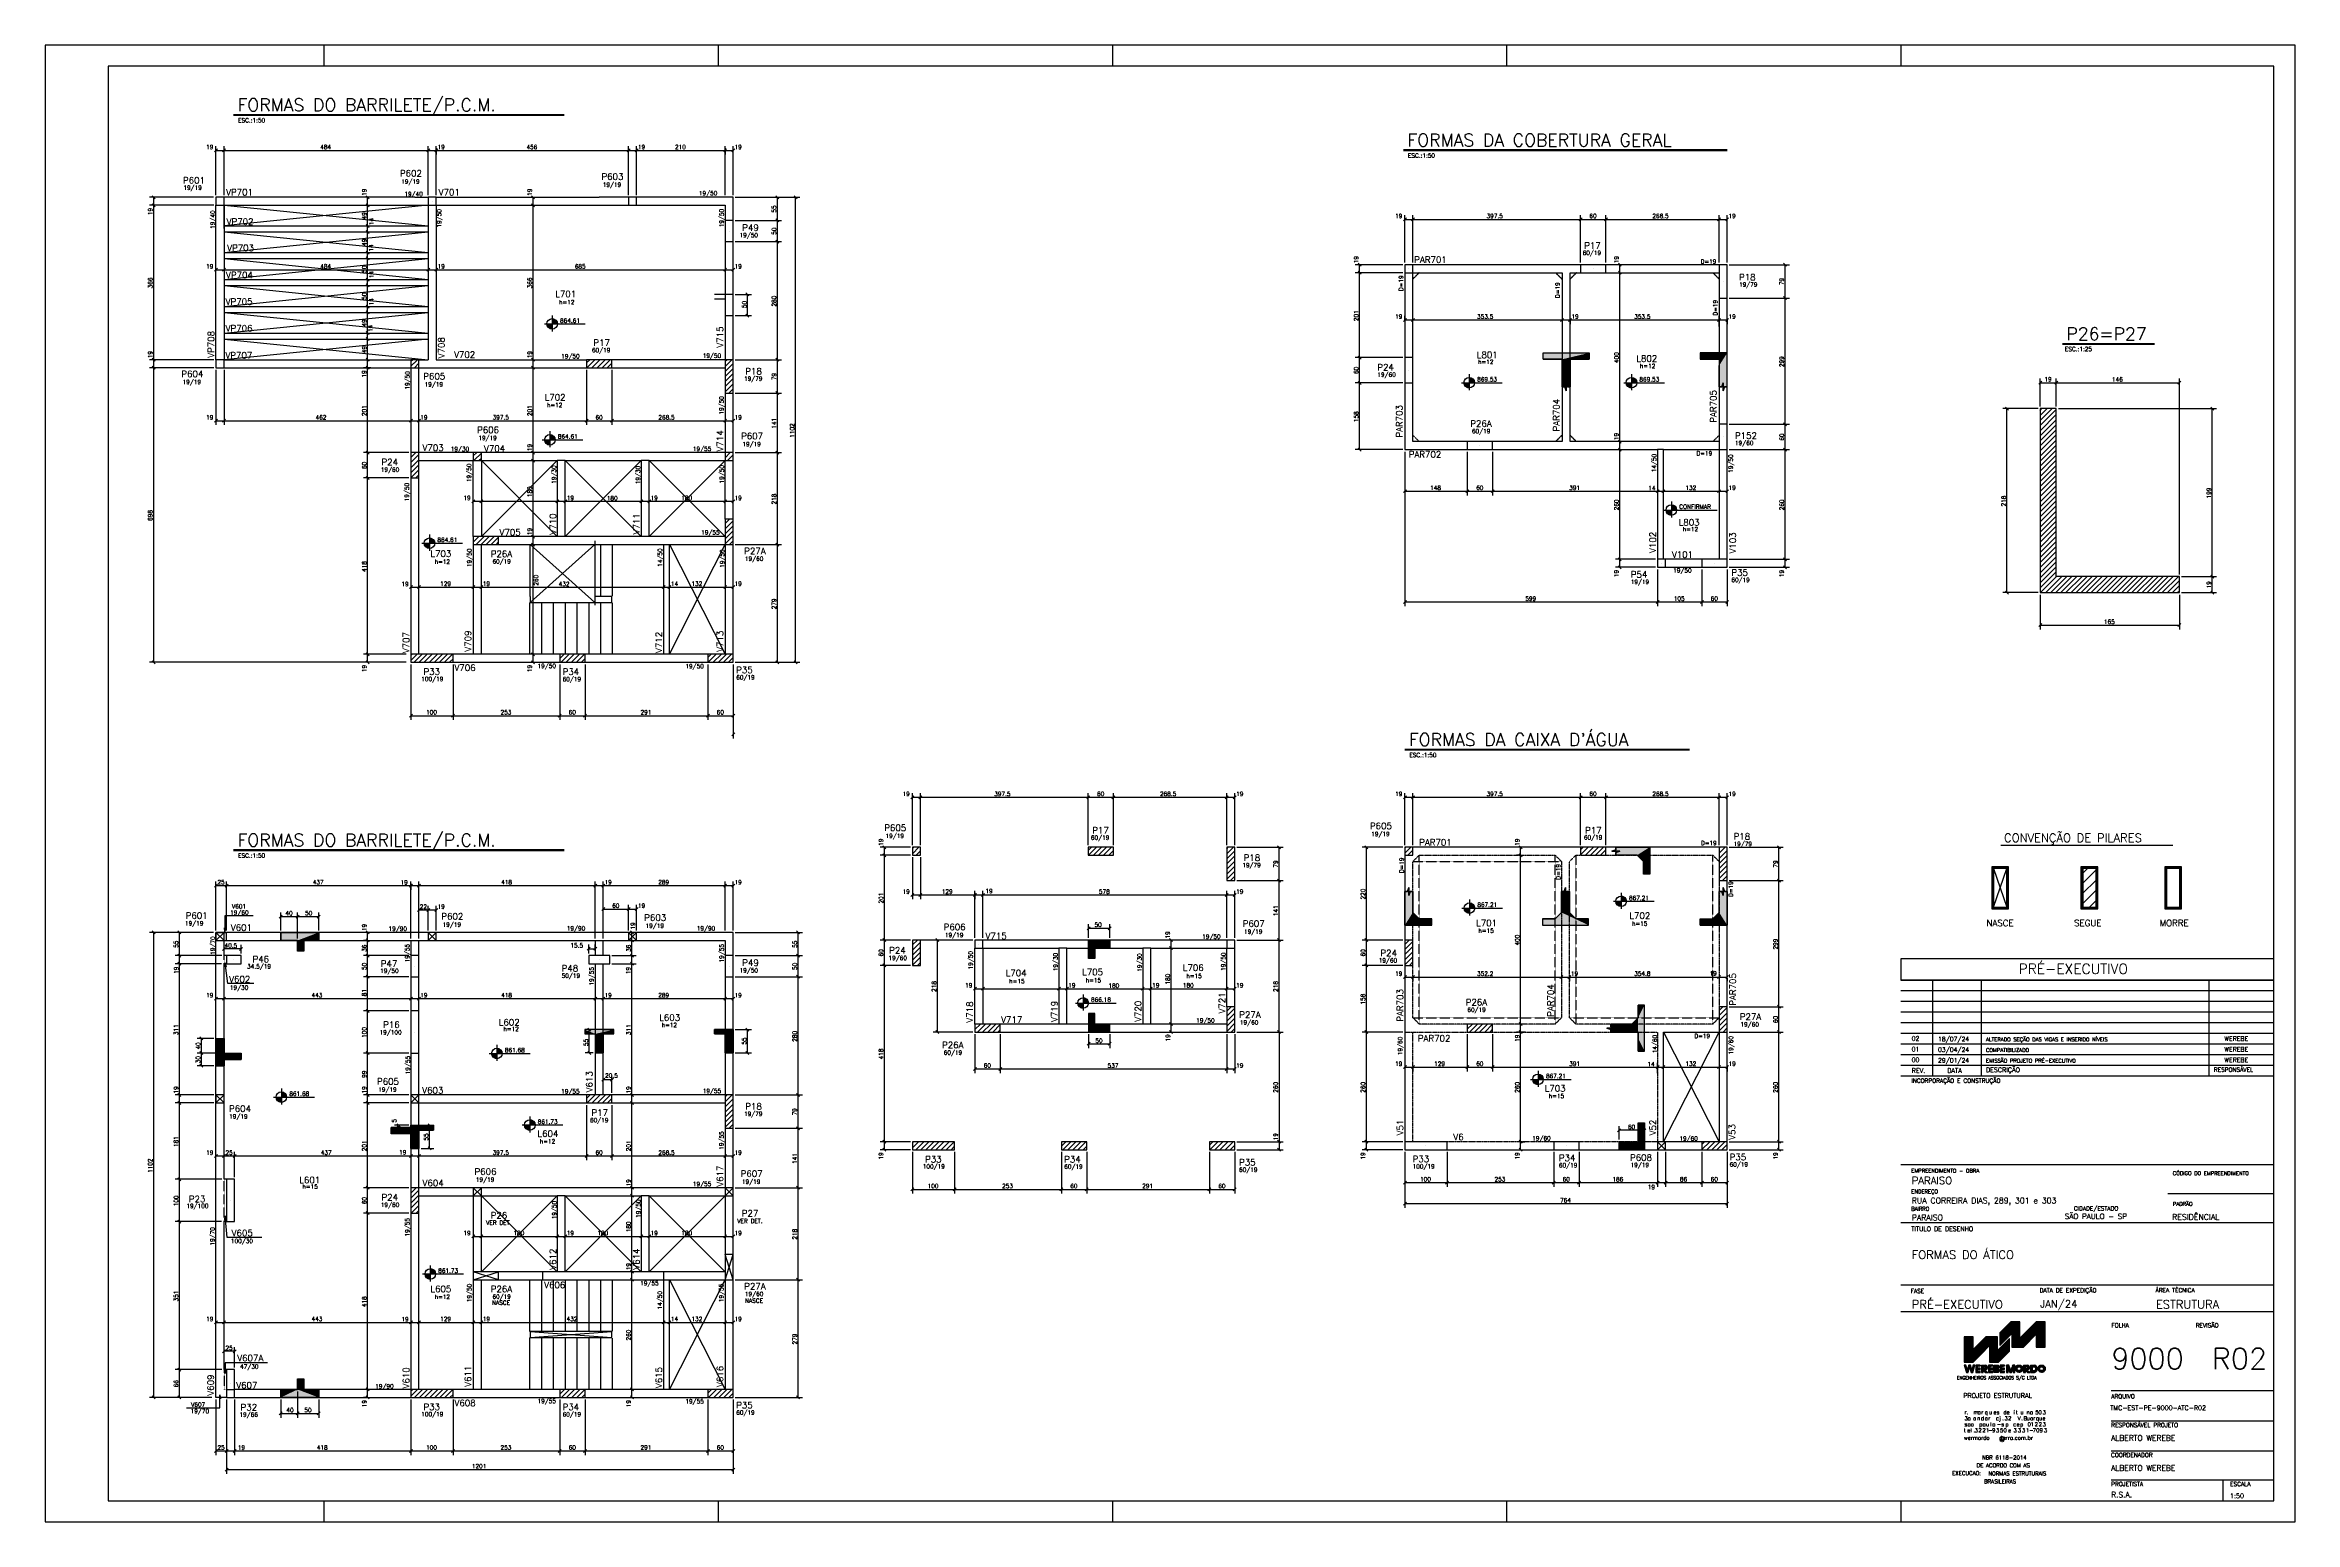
# Model space of a CAD drawing. Extents: x 474 to 5808, y 370 to 3870.
import ezdxf

# ---------------------------------------------------------------- set-up
doc = ezdxf.new("R2010")
doc.units = 0
doc.header["$MEASUREMENT"] = 0
doc.linetypes.add('ESTILO_TQS_0001', pattern=[1, 0.7, -0.3])
doc.linetypes.add('ESTILO_TQS_0005', pattern=[0.4, 0.3, -0.1])
for name, color, linetype in [('1', 1, 'CONTINUOUS'), ('2', 2, 'CONTINUOUS'), ('3', 3, 'CONTINUOUS'), ('4', 4, 'CONTINUOUS'), ('6', 6, 'CONTINUOUS'), ('7', 7, 'CONTINUOUS'), ('8', 8, 'CONTINUOUS'), ('9', 9, 'CONTINUOUS')]:
    doc.layers.add(name, color=color, linetype=linetype)
doc.styles.get("Standard").update_dxf_attribs({"font": 'ROMANS.SHX'})

msp = doc.modelspace()

# ---------------------------------------------------------------- linework, layer by layer
at = {"layer": '1', "linetype": 'Continuous'}
for p, q in [((898.544, 3490.071004), (1382.572762, 3441.071004)), ((1382.572762, 3490.071004), (898.544, 3441.071004)), ((898.544, 3427.071004), (1382.572762, 3378.071004)), ((898.544, 3378.071004), (1382.572762, 3427.071004)), ((898.544, 3364.071004), (1382.572762, 3314.071004)), ((898.544, 3314.071004), (1382.572762, 3364.071004)), ((898.544, 3300.071004), (1382.572762, 3250.071004)), ((898.544, 3250.071004), (1382.572762, 3300.071004)), ((898.544, 3236.071004), (1382.572762, 3187.071004)), ((898.544, 3187.071004), (1382.572762, 3236.071004)), ((898.544, 3173.071004), (1382.572762, 3124.071004)), ((1382.572762, 3173.071004), (898.544, 3124.071004)), ((1954.544, 2426.071004), (2086.544, 2686.071004)), ((1954.544, 2686.071004), (2086.544, 2426.071004)), ((5128.970449, 1922.475244), (5088.838308, 1922.475244)), ((5088.838308, 1922.475244), (5088.838308, 1822.653772)), ((5128.970449, 1920.443536), (5088.838308, 1920.443536)), ((5090.869252, 1922.475244), (5090.869252, 1822.653772)), ((5092.901723, 1922.475244), (5092.901723, 1822.653772)), ((5124.905507, 1822.653772), (5124.905507, 1922.475244)), ((5126.937978, 1822.653772), (5126.937978, 1922.475244)), ((5128.970449, 1822.653772), (5128.970449, 1922.475244)), ((5340.583913, 1922.729303), (5300.451772, 1922.729303)), ((5300.451772, 1922.729303), (5300.451772, 1822.653772)), ((5300.451772, 1902.917291), (5320.263784, 1922.729303)), ((5340.583913, 1920.697595), (5300.451772, 1920.697595)), ((5302.482717, 1922.729303), (5302.482717, 1822.653772)), ((5304.515187, 1922.729303), (5304.515187, 1822.653772)), ((5336.518972, 1822.653772), (5336.518972, 1922.729303)), ((5338.551442, 1822.653772), (5338.551442, 1922.729303)), ((5340.583913, 1822.653772), (5340.583913, 1922.729303)), ((5539.070241, 1922.475244), (5498.9381, 1922.475244)), ((5498.9381, 1922.475244), (5498.9381, 1822.653772)), ((5539.070241, 1920.443536), (5498.9381, 1920.443536)), ((5500.970571, 1922.475244), (5500.970571, 1822.653772)), ((5503.003041, 1922.475244), (5503.003041, 1822.653772)), ((5535.006826, 1822.653772), (5535.006826, 1922.475244)), ((5537.03777, 1822.653772), (5537.03777, 1922.475244)), ((5539.070241, 1822.653772), (5539.070241, 1922.475244)), ((5128.970449, 1918.665887), (5088.838308, 1918.665887)), ((5092.901723, 1826.463129), (5124.905507, 1918.665887)), ((5092.901723, 1918.665887), (5124.905507, 1826.463129)), ((5340.583913, 1918.919183), (5300.451772, 1878.787805)), ((5340.583913, 1918.665125), (5300.451772, 1918.665125)), ((5300.451772, 1854.911615), (5340.583913, 1894.789697)), ((5340.583913, 1870.913507), (5300.451772, 1830.781366)), ((5539.070241, 1918.665887), (5498.9381, 1918.665887)), ((5088.838308, 1826.463129), (5128.970449, 1826.463129)), ((5088.838308, 1824.431421), (5128.970449, 1824.431421)), ((5088.838308, 1822.653772), (5128.970449, 1822.653772)), ((5300.451772, 1826.717188), (5340.583913, 1826.717188)), ((5300.451772, 1824.68548), (5340.583913, 1824.68548)), ((5300.451772, 1822.653772), (5340.583913, 1822.653772)), ((5316.453664, 1822.653772), (5340.583913, 1846.783258)), ((5498.9381, 1826.463129), (5539.070241, 1826.463129)), ((5498.9381, 1824.431421), (5539.070241, 1824.431421)), ((5498.9381, 1822.653772), (5539.070241, 1822.653772)), ((879.544, 1747.8827), (898.544, 1766.8827)), ((898.544, 1747.8827), (879.544, 1766.8827)), ((1382.572762, 1747.8827), (1401.572762, 1766.8827)), ((1401.572762, 1747.8827), (1382.572762, 1766.8827)), ((1857.542166, 1747.8827), (1876.542166, 1766.8827)), ((1876.542166, 1747.8827), (1857.542166, 1766.8827)), ((4310.747761, 1270.901967), (4442.747761, 1530.901967)), ((4310.747761, 1530.901967), (4442.747761, 1270.901967)), ((5757.556481, 1426.315938), (4873.324624, 1426.315938)), ((879.544, 1362.8827), (898.544, 1381.8827)), ((898.544, 1362.8827), (879.544, 1381.8827)), ((1341.54408, 1362.8827), (1360.54408, 1381.8827)), ((1360.54408, 1362.8827), (1341.54408, 1381.8827)), ((4296.747761, 1251.901967), (4315.747761, 1270.901967)), ((4315.747761, 1251.901967), (4296.747761, 1270.901967)), ((5757.556481, 1215.801585), (4873.324624, 1215.801585)), ((1489.544, 1142.8827), (1508.544, 1161.8827)), ((1508.544, 1142.8827), (1489.544, 1161.8827)), ((2086.544, 1142.8827), (2105.544, 1161.8827)), ((2105.544, 1142.8827), (2086.544, 1161.8827)), ((5757.556481, 1147.240413), (5506.528131, 1147.240413)), ((5757.556481, 1078.67924), (4873.324624, 1078.67924)), ((1489.544, 943.8827), (1549.544, 962.8827)), ((1549.544, 943.8827), (1489.544, 962.8827)), ((2086.544, 943.8827), (2105.544, 1003.8827)), ((2105.544, 943.8827), (2086.544, 1003.8827)), ((1954.544, 683.8827), (2086.544, 943.8827)), ((1954.544, 943.8827), (2086.544, 683.8827)), ((5757.556481, 930.788161), (4873.324624, 930.788161)), ((5757.556481, 867.566132), (4873.324624, 867.566132)), ((5023.849535, 749.082857), (5083.456361, 808.691636)), ((5023.849535, 750.143393), (5082.395825, 808.691636)), ((5023.849535, 751.205883), (5081.335289, 808.691636)), ((5023.849535, 752.266419), (5080.274752, 808.691636)), ((5023.849535, 753.326955), (5079.214216, 808.691636)), ((5023.849535, 754.385538), (5078.151727, 808.691636)), ((5023.849535, 755.448028), (5077.09119, 808.691636)), ((5023.849535, 756.510517), (5076.030654, 808.691636)), ((5023.849535, 788.326605), (5044.212613, 808.691636)), ((5023.849535, 789.387141), (5043.152077, 808.691636)), ((5023.849535, 790.449631), (5042.09154, 808.691636)), ((5023.849535, 791.510167), (5041.031004, 808.691636)), ((5023.849535, 792.56875), (5039.970468, 808.691636)), ((5023.849535, 793.631239), (5038.909932, 808.691636)), ((5023.849535, 794.689823), (5037.849395, 808.691636)), ((5023.849535, 795.752312), (5036.788859, 808.691636)), ((5023.849535, 796.810895), (5035.728323, 808.691636)), ((5023.849535, 797.871431), (5034.665833, 808.691636)), ((5023.849535, 798.931968), (5033.605297, 808.691636)), ((5023.849535, 799.994457), (5032.544761, 808.691636)), ((5023.849535, 801.054993), (5031.486178, 808.691636)), ((5023.849535, 802.11553), (5030.425641, 808.691636)), ((5023.849535, 803.174113), (5029.363152, 808.691636)), ((5023.849535, 804.236602), (5028.302616, 808.691636)), ((5023.849535, 805.299092), (5027.24208, 808.691636)), ((5023.849535, 806.357675), (5026.181543, 808.691636)), ((5023.849535, 807.416258), (5025.121007, 808.691636)), ((5023.849535, 808.478747), (5024.060471, 808.691636)), ((5023.849535, 808.691636), (5023.849535, 748.692236)), ((5044.849325, 808.691636), (5023.849535, 808.691636)), ((5023.849535, 808.691636), (5023.849535, 808.691636)), ((5023.849535, 787.266069), (5044.849325, 808.267812)), ((5023.849535, 786.205533), (5044.849325, 807.207276)), ((5023.849535, 785.146949), (5044.849325, 806.144786)), ((5023.849535, 784.08446), (5044.849325, 805.08425)), ((5023.849535, 783.021971), (5044.849325, 804.023714)), ((5023.849535, 781.963387), (5044.849325, 802.963177)), ((5023.849535, 780.904804), (5044.849325, 801.900688)), ((5023.849535, 779.842315), (5044.849325, 800.840152)), ((5024.517497, 748.692236), (5084.514944, 808.691636)), ((5025.578034, 748.692236), (5085.575481, 808.691636)), ((5026.63857, 748.692236), (5086.63797, 808.691636)), ((5027.699106, 748.692236), (5087.698506, 808.691636)), ((5028.759642, 748.692236), (5088.759042, 808.691636)), ((5029.820179, 748.692236), (5089.819579, 808.691636)), ((5030.882668, 748.692236), (5090.880115, 808.691636)), ((5031.941251, 748.692236), (5091.940651, 808.691636)), ((5033.001788, 748.692236), (5093.001188, 808.691636)), ((5034.062324, 748.692236), (5094.061724, 808.691636)), ((5035.12286, 748.692236), (5095.12226, 808.691636)), ((5036.183396, 748.692236), (5096.182796, 808.691636)), ((5037.243933, 748.692236), (5097.243333, 808.691636)), ((5038.306422, 748.692236), (5098.305822, 808.691636)), ((5039.366958, 748.692236), (5099.366358, 808.691636)), ((5040.425541, 748.692236), (5100.424941, 808.691636)), ((5041.486078, 748.692236), (5101.487431, 808.691636)), ((5042.546614, 748.692236), (5102.547967, 808.691636)), ((5043.609103, 748.692236), (5102.649529, 807.732661)), ((5044.66964, 748.692236), (5102.649529, 806.670172)), ((5075.149804, 808.691636), (5044.849325, 778.389204)), ((5044.849325, 778.389204), (5044.849325, 808.691636)), ((5102.649529, 808.691636), (5075.149804, 808.691636)), ((5083.848935, 786.809042), (5102.649529, 805.611588)), ((5083.848935, 785.748506), (5102.649529, 804.551052)), ((5083.848935, 757.112073), (5130.932449, 804.199493)), ((5083.848935, 784.68797), (5102.649529, 803.490516)), ((5083.848935, 756.049584), (5130.932449, 803.137004)), ((5083.848935, 783.627433), (5102.649529, 802.428027)), ((5083.848935, 754.991001), (5130.932449, 802.076468)), ((5083.848935, 782.56885), (5102.649529, 801.36749)), ((5083.848935, 753.932418), (5130.932449, 801.015931)), ((5083.848935, 781.506361), (5102.649529, 800.306954)), ((5102.649529, 776.191961), (5102.649529, 808.691636)), ((5130.932449, 804.474881), (5102.649529, 776.191961)), ((5108.14752, 798.05307), (5154.320887, 844.224484)), ((5108.14752, 799.111653), (5153.260351, 844.224484)), ((5108.14752, 800.170237), (5152.201767, 844.224484)), ((5108.14752, 801.232726), (5151.139278, 844.224484)), ((5108.14752, 802.291309), (5150.078742, 844.224484)), ((5108.14752, 803.353799), (5149.018205, 844.224484)), ((5108.14752, 804.414335), (5147.957669, 844.224484)), ((5108.14752, 805.474871), (5146.897133, 844.224484)), ((5108.14752, 806.535407), (5145.836597, 844.224484)), ((5108.14752, 807.597897), (5144.77606, 844.224484)), ((5108.14752, 808.658433), (5143.715524, 844.224484)), ((5108.14752, 809.717016), (5142.654988, 844.224484)), ((5108.14752, 810.779506), (5141.594452, 844.224484)), ((5108.14752, 811.838089), (5140.533915, 844.224484)), ((5108.14752, 812.900578), (5139.473379, 844.224484)), ((5108.14752, 813.959161), (5138.412843, 844.224484)), ((5108.14752, 815.021651), (5137.350353, 844.224484)), ((5108.14752, 816.080234), (5136.289817, 844.224484)), ((5108.14752, 817.14077), (5135.229281, 844.224484)), ((5108.14752, 796.990581), (5155.23494, 844.074094)), ((5108.14752, 795.930045), (5155.23494, 843.013558)), ((5108.14752, 794.869508), (5155.23494, 841.954975)), ((5108.14752, 793.808972), (5155.23494, 840.892486)), ((5108.14752, 792.746483), (5155.23494, 839.833902)), ((5108.14752, 791.685946), (5155.23494, 838.771413)), ((5108.14752, 790.62541), (5155.23494, 837.71283)), ((5108.14752, 789.564874), (5155.23494, 836.650341)), ((5108.14752, 788.506291), (5155.23494, 835.591757)), ((5130.932449, 774.775959), (5130.932449, 804.474881)), ((5136.434347, 784.97117), (5195.685708, 844.224484)), ((5136.434347, 786.029753), (5194.625171, 844.224484)), ((5136.434347, 815.728675), (5155.23494, 834.531221)), ((5136.434347, 814.668138), (5155.23494, 833.468732)), ((5136.434347, 813.607602), (5155.23494, 832.408195)), ((5136.434347, 812.545113), (5155.23494, 831.347659)), ((5136.434347, 811.48653), (5155.23494, 830.287123)), ((5136.434347, 810.42404), (5155.23494, 829.224634)), ((5136.434347, 809.365457), (5155.23494, 828.16605)), ((5136.434347, 808.302968), (5155.23494, 827.103561)), ((5136.434347, 807.244385), (5155.23494, 826.044978)), ((5136.434347, 806.181895), (5155.23494, 824.986395)), ((5136.434347, 805.123312), (5155.23494, 823.923905)), ((5136.434347, 804.062776), (5155.23494, 822.863369)), ((5136.434347, 803.000286), (5155.23494, 821.802833)), ((5136.434347, 801.93975), (5155.23494, 820.742297)), ((5136.434347, 800.879214), (5155.23494, 819.679807)), ((5136.434347, 799.818678), (5155.23494, 818.619271)), ((5136.434347, 798.756188), (5155.23494, 817.560688)), ((5136.434347, 797.697605), (5155.23494, 816.498198)), ((5136.434347, 796.639022), (5155.23494, 815.439615)), ((5136.434347, 795.576533), (5155.23494, 814.377126)), ((5136.434347, 794.517949), (5155.23494, 813.318543)), ((5136.434347, 793.45546), (5155.23494, 812.256053)), ((5136.434347, 792.394924), (5155.23494, 811.19747)), ((5136.434347, 791.334387), (5155.23494, 810.134981)), ((5136.434347, 790.273851), (5155.23494, 809.074444)), ((5136.434347, 789.211362), (5155.23494, 808.013908)), ((5136.434347, 788.150826), (5155.23494, 806.953372)), ((5136.434347, 787.092242), (5155.23494, 805.892836)), ((5136.746844, 784.225084), (5196.746244, 844.224484)), ((5137.80738, 784.225084), (5197.80678, 844.224484)), ((5138.867916, 784.225084), (5198.867316, 844.224484)), ((5139.928453, 784.225084), (5199.927853, 844.224484)), ((5140.990942, 784.225084), (5200.990342, 844.224484)), ((5142.051478, 784.225084), (5202.050878, 844.224484)), ((5143.112015, 784.225084), (5203.111415, 844.224484)), ((5144.170598, 784.225084), (5204.171951, 844.224484)), ((5145.231134, 784.225084), (5205.232487, 844.224484)), ((5146.293623, 784.225084), (5206.29107, 844.224484)), ((5147.35416, 784.225084), (5207.351607, 844.224484)), ((5148.414696, 784.225084), (5208.414096, 844.224484)), ((5149.475232, 784.225084), (5209.474632, 844.224484)), ((5150.535768, 784.225084), (5210.535168, 844.224484)), ((5151.596305, 784.225084), (5211.595705, 844.224484)), ((5152.656841, 784.225084), (5212.656241, 844.224484)), ((5153.717377, 784.225084), (5213.716777, 844.224484)), ((5154.777914, 784.225084), (5214.777314, 844.224484)), ((5155.83845, 784.225084), (5215.23434, 843.619021)), ((5156.898986, 784.225084), (5215.23434, 842.558485)), ((5157.959522, 784.225084), (5215.23434, 841.497948)), ((5159.020059, 784.225084), (5215.23434, 840.435459)), ((5160.082548, 784.225084), (5215.23434, 839.376876)), ((5161.141131, 784.225084), (5215.23434, 838.314386)), ((5162.201667, 784.225084), (5215.23434, 837.255803)), ((5163.262204, 784.225084), (5215.23434, 836.193314)), ((5194.23455, 814.4865), (5215.23434, 835.488243)), ((5194.23455, 813.427917), (5215.23434, 834.425753)), ((5194.23455, 812.365427), (5215.23434, 833.365217)), ((5194.23455, 811.306844), (5215.23434, 832.306634)), ((5194.23455, 810.244355), (5215.23434, 831.244145)), ((5194.23455, 809.185771), (5215.23434, 830.185561)), ((5194.23455, 808.125235), (5215.23434, 829.123072)), ((5194.23455, 807.062746), (5215.23434, 828.064489)), ((5194.23455, 806.00221), (5215.23434, 827.002)), ((5194.23455, 804.941673), (5215.23434, 825.943416)), ((5194.23455, 803.881137), (5215.23434, 824.880927)), ((5194.23455, 802.818648), (5215.23434, 823.820391)), ((5194.23455, 801.760064), (5215.23434, 822.759854)), ((5194.23455, 800.701481), (5215.23434, 821.699318)), ((5194.23455, 799.638992), (5215.23434, 820.638782)), ((5194.23455, 798.580409), (5215.23434, 819.576293)), ((5194.23455, 797.517919), (5215.23434, 818.517709)), ((5194.23455, 796.457383), (5215.23434, 817.45522)), ((5194.23455, 795.396847), (5215.23434, 816.396637)), ((5194.23455, 794.336311), (5215.23434, 815.338054)), ((5194.23455, 793.273821), (5215.23434, 814.275564)), ((5194.23455, 792.213285), (5215.23434, 813.215028)), ((5194.23455, 791.154702), (5215.23434, 812.154492)), ((5194.23455, 790.092212), (5215.23434, 811.093955)), ((5194.23455, 789.033629), (5215.23434, 810.031466)), ((5194.23455, 787.97114), (5215.23434, 808.97093)), ((5194.23455, 786.912557), (5215.23434, 807.910394)), ((5194.23455, 785.850067), (5215.23434, 806.849857)), ((5194.23455, 784.791484), (5215.23434, 805.791274)), ((5194.728686, 784.225084), (5215.23434, 804.728785)), ((5195.789222, 784.225084), (5215.23434, 803.670202)), ((5196.849758, 784.225084), (5215.23434, 802.607712)), ((5197.910295, 784.225084), (5215.23434, 801.549129)), ((5198.970831, 784.225084), (5215.23434, 800.48664)), ((5023.849535, 778.779826), (5044.849325, 799.779616)), ((5023.849535, 777.721242), (5044.849325, 798.721032)), ((5023.849535, 776.660706), (5044.849325, 797.662449)), ((5023.849535, 775.60017), (5044.849325, 796.59996)), ((5023.849535, 774.53768), (5044.849325, 795.53747)), ((5023.849535, 773.477144), (5044.849325, 794.478887)), ((5023.849535, 772.416608), (5044.849325, 793.418351)), ((5023.849535, 771.358025), (5044.849325, 792.355862)), ((5023.849535, 770.295535), (5044.849325, 791.295325)), ((5023.849535, 769.233046), (5044.849325, 790.234789)), ((5023.849535, 768.174463), (5044.849325, 789.174253)), ((5023.849535, 767.11588), (5044.849325, 788.11567)), ((5023.849535, 766.055343), (5044.849325, 787.05318)), ((5023.849535, 764.992854), (5044.849325, 785.990691)), ((5023.849535, 763.932318), (5044.849325, 784.932108)), ((5023.849535, 762.871781), (5044.849325, 783.873525)), ((5023.849535, 761.811245), (5044.849325, 782.811035)), ((5023.849535, 760.748756), (5044.849325, 781.750499)), ((5023.849535, 759.690173), (5044.849325, 780.689963)), ((5023.849535, 758.627683), (5044.849325, 779.629426)), ((5023.849535, 757.5691), (5044.849325, 778.56889)), ((5023.849535, 748.692236), (5044.849325, 748.692236)), ((5044.849325, 748.692236), (5083.848935, 787.689893)), ((5083.848935, 752.869928), (5130.932449, 799.955395)), ((5083.848935, 780.443871), (5102.649529, 799.248371)), ((5083.848935, 751.809392), (5130.932449, 798.892906)), ((5083.848935, 779.385288), (5102.649529, 798.185881)), ((5083.848935, 750.748856), (5130.932449, 797.832369)), ((5083.848935, 778.326705), (5102.649529, 797.127298)), ((5083.848935, 749.68832), (5130.932449, 796.771833)), ((5083.848935, 777.266169), (5102.649529, 796.064809)), ((5083.848935, 776.203679), (5102.649529, 795.006226)), ((5083.848935, 775.143143), (5102.649529, 793.945689)), ((5083.848935, 774.082607), (5102.649529, 792.8832)), ((5083.848935, 773.022071), (5102.649529, 791.822664)), ((5083.848935, 771.959581), (5102.649529, 790.762128)), ((5083.848935, 770.899045), (5102.649529, 789.701591)), ((5083.848935, 769.838509), (5102.649529, 788.643008)), ((5083.848935, 787.689893), (5083.848935, 748.692236)), ((5083.848935, 768.779926), (5102.649529, 787.580519)), ((5083.848935, 767.721342), (5102.649529, 786.518029)), ((5083.848935, 766.658853), (5102.649529, 785.459446)), ((5083.848935, 765.596364), (5102.649529, 784.400863)), ((5083.848935, 764.53778), (5102.649529, 783.338374)), ((5083.848935, 763.477244), (5102.649529, 782.275884)), ((5083.848935, 762.414755), (5102.649529, 781.217301)), ((5083.848935, 761.354219), (5102.649529, 780.156765)), ((5083.848935, 760.293682), (5102.649529, 779.096229)), ((5083.848935, 759.233146), (5102.649529, 778.033739)), ((5083.848935, 758.174563), (5102.649529, 776.973203)), ((5083.848935, 748.692236), (5104.848725, 748.692236)), ((5083.911435, 748.692236), (5130.932449, 795.71325)), ((5084.971971, 748.692236), (5130.932449, 794.654667)), ((5086.032507, 748.692236), (5130.932449, 793.592177)), ((5087.094997, 748.692236), (5130.932449, 792.529688)), ((5088.155533, 748.692236), (5130.932449, 791.471105)), ((5089.216069, 748.692236), (5130.932449, 790.410569)), ((5090.276605, 748.692236), (5130.932449, 789.348079)), ((5091.335189, 748.692236), (5130.932449, 788.287543)), ((5092.397678, 748.692236), (5130.932449, 787.227007)), ((5093.458214, 748.692236), (5130.932449, 786.16647)), ((5094.51875, 748.692236), (5130.932449, 785.107887)), ((5095.579287, 748.692236), (5130.932449, 784.045398)), ((5096.639823, 748.692236), (5130.932449, 782.982908)), ((5097.700359, 748.692236), (5130.932449, 781.924325)), ((5098.760896, 748.692236), (5130.932449, 780.865742)), ((5099.821432, 748.692236), (5130.932449, 779.803253)), ((5100.881968, 748.692236), (5130.932449, 778.742717)), ((5101.942504, 748.692236), (5130.932449, 777.68218)), ((5103.003041, 748.692236), (5130.932449, 776.621644)), ((5104.063577, 748.692236), (5130.932449, 775.561108)), ((5104.770601, 748.692236), (5130.932449, 774.854084)), ((5104.848725, 748.692236), (5130.932449, 774.775959)), ((5200.031367, 784.225084), (5215.23434, 799.426103)), ((5201.091903, 784.225084), (5215.23434, 798.365567)), ((5202.15244, 784.225084), (5215.23434, 797.305031)), ((5203.212976, 784.225084), (5215.23434, 796.244495)), ((5204.273512, 784.225084), (5215.23434, 795.182005)), ((5205.336002, 784.225084), (5215.23434, 794.123422)), ((5206.394585, 784.225084), (5215.23434, 793.060933)), ((5207.455121, 784.225084), (5215.23434, 792.00235)), ((5208.51761, 784.225084), (5215.23434, 790.93986)), ((5209.578147, 784.225084), (5215.23434, 789.881277)), ((5210.63673, 784.225084), (5215.23434, 788.820741)), ((5211.697266, 784.225084), (5215.23434, 787.760204)), ((5212.759756, 784.225084), (5215.23434, 786.699668)), ((5213.820292, 784.225084), (5215.23434, 785.637179)), ((5214.878875, 784.225084), (5215.23434, 784.576643)), ((5023.92766, 741.53801), (5024.199141, 741.811445)), ((5024.162032, 740.7138), (5025.259677, 741.811445)), ((5024.398358, 739.889589), (5026.320214, 741.811445)), ((5024.634684, 739.065379), (5027.38075, 741.811445)), ((5024.869056, 738.241168), (5027.980353, 741.350512)), ((5025.105382, 737.415005), (5028.216679, 740.528255)), ((5025.339755, 736.588841), (5028.453005, 739.702091)), ((5025.576081, 735.764631), (5028.687378, 738.877881)), ((5025.810453, 734.942373), (5028.923703, 738.05367)), ((5026.048732, 734.11621), (5029.160029, 737.227507)), ((5026.285058, 733.291999), (5029.394402, 736.401343)), ((5026.51943, 732.467789), (5029.630727, 735.577133)), ((5026.755756, 731.641625), (5029.8651, 734.752922)), ((5026.990129, 730.815461), (5030.101426, 733.926758)), ((5027.226455, 729.991251), (5030.337752, 733.100595)), ((5027.46278, 729.16704), (5030.574077, 732.276384)), ((5027.697153, 728.340877), (5030.80845, 731.452174)), ((5027.933479, 727.514713), (5031.044776, 730.62601)), ((5028.167852, 726.690503), (5035.671683, 734.192381)), ((5028.404177, 725.866292), (5035.245906, 732.708021)), ((5028.640503, 725.040129), (5034.824035, 731.221707)), ((5028.972531, 724.31162), (5034.398258, 729.737347)), ((5030.03502, 724.31162), (5033.974434, 728.252987)), ((5031.095557, 724.31162), (5033.55061, 726.768627)), ((5031.247899, 730.475621), (5035.954883, 735.182605)), ((5031.671723, 731.963887), (5036.378707, 736.666965)), ((5032.0975, 733.448248), (5038.925556, 740.276304)), ((5032.156093, 724.31162), (5033.126786, 725.284267)), ((5032.521324, 734.932608), (5038.689231, 741.100515)), ((5032.945147, 736.416968), (5038.341578, 741.811445)), ((5033.368971, 737.901328), (5037.281042, 741.811445)), ((5033.794748, 739.385688), (5036.220505, 741.811445)), ((5034.216619, 740.870048), (5035.159969, 741.811445)), ((5036.548627, 736.836886), (5039.161882, 739.452094)), ((5036.783, 736.010722), (5039.398208, 738.62593)), ((5037.019325, 735.186511), (5039.634534, 737.799767)), ((5037.253698, 734.362301), (5039.868906, 736.979462)), ((5037.490024, 733.536137), (5040.105232, 736.153299)), ((5037.724397, 732.709974), (5040.341558, 735.327135)), ((5037.962675, 731.885763), (5040.575931, 734.502925)), ((5038.197048, 731.061553), (5040.812256, 733.678714)), ((5038.433374, 730.237342), (5041.046629, 732.85255)), ((5038.6697, 729.413132), (5041.282955, 732.026387)), ((5038.904072, 728.586968), (5041.51928, 731.202176)), ((5039.140398, 727.760804), (5041.753653, 730.377966)), ((5039.376724, 726.9405), (5047.075866, 734.635736)), ((5039.611096, 726.114337), (5046.652042, 733.151376)), ((5039.847422, 725.288173), (5046.226265, 731.667015)), ((5040.081795, 724.463962), (5045.802441, 730.182655)), ((5040.993895, 724.31162), (5045.378617, 728.698295)), ((5041.900136, 730.522496), (5047.499689, 736.124002)), ((5042.054431, 724.31162), (5044.95284, 727.213935)), ((5042.32396, 732.006856), (5047.923513, 737.608362)), ((5042.747784, 733.491216), (5048.34929, 739.092722)), ((5043.114968, 724.31162), (5044.529016, 725.729575)), ((5043.173561, 734.975576), (5048.771161, 740.577083)), ((5043.595432, 736.459936), (5048.948894, 741.811445)), ((5043.821992, 724.31162), (5044.247769, 724.737397)), ((5044.021209, 737.944296), (5047.888357, 741.811445)), ((5044.445032, 739.432563), (5046.827821, 741.811445)), ((5044.868856, 740.916923), (5045.767285, 741.811445)), ((5061.876499, 741.811445), (5051.376604, 741.811445)), ((5051.376604, 741.811445), (5051.376604, 724.31162)), ((5051.376604, 735.026357), (5058.163645, 741.811445)), ((5051.376604, 736.08494), (5057.103109, 741.811445)), ((5051.376604, 737.147429), (5056.042573, 741.811445)), ((5051.376604, 738.209919), (5054.982036, 741.811445)), ((5051.376604, 739.268502), (5053.9215, 741.811445)), ((5051.376604, 740.327085), (5052.859011, 741.811445)), ((5051.376604, 741.389574), (5051.798475, 741.811445)), ((5051.376604, 741.74504), (5051.444962, 741.811445)), ((5051.376604, 733.965821), (5055.376564, 737.963827)), ((5051.376604, 732.905284), (5055.376564, 736.905244)), ((5051.376604, 731.842795), (5055.376564, 735.842755)), ((5051.376604, 730.782259), (5055.376564, 734.784172)), ((5051.376604, 727.60065), (5058.337472, 734.563471)), ((5051.376604, 728.663139), (5057.276935, 734.563471)), ((5051.376604, 729.721722), (5056.216399, 734.563471)), ((5051.376604, 726.53816), (5055.376564, 730.540074)), ((5051.376604, 725.833089), (5055.376564, 729.835002)), ((5051.376604, 724.772553), (5055.376564, 728.772513)), ((5051.376604, 724.31162), (5061.876499, 724.31162)), ((5051.976207, 724.31162), (5055.376564, 727.710024)), ((5053.036743, 724.31162), (5056.036713, 727.31159)), ((5054.09728, 724.31162), (5057.09725, 727.31159)), ((5055.157816, 724.31162), (5058.157786, 727.31159)), ((5061.876499, 738.811475), (5055.376564, 738.811475)), ((5055.376564, 734.563471), (5055.376564, 738.811475)), ((5061.876499, 734.563471), (5055.376564, 734.563471)), ((5061.876499, 731.563501), (5055.376564, 731.563501)), ((5055.376564, 727.31159), (5055.376564, 731.563501)), ((5061.876499, 727.31159), (5055.376564, 727.31159)), ((5056.218352, 724.31162), (5059.218322, 727.31159)), ((5056.224212, 738.811475), (5059.222228, 741.811445)), ((5056.398038, 731.563501), (5059.399961, 734.563471)), ((5057.280842, 724.31162), (5060.278859, 727.31159)), ((5057.284748, 738.811475), (5060.282765, 741.811445)), ((5057.458574, 731.563501), (5060.460497, 734.563471)), ((5058.341378, 724.31162), (5061.339395, 727.31159)), ((5058.343331, 738.811475), (5061.345254, 741.811445)), ((5058.51911, 731.563501), (5061.521034, 734.563471)), ((5059.399961, 724.31162), (5061.876499, 726.788158)), ((5059.403867, 738.811475), (5061.876499, 741.282154)), ((5059.579647, 731.563501), (5061.876499, 733.8584)), ((5060.460497, 724.31162), (5061.876499, 725.729575)), ((5060.464404, 738.811475), (5061.876499, 740.221617)), ((5060.63823, 731.563501), (5061.876499, 732.799817)), ((5061.521034, 724.31162), (5061.876499, 724.667085)), ((5061.52494, 738.811475), (5061.876499, 739.161081)), ((5061.698766, 731.563501), (5061.876499, 731.73928)), ((5061.876499, 739.161081), (5061.876499, 741.811445)), ((5061.876499, 741.811445), (5061.876499, 738.811475)), ((5061.876499, 731.563501), (5061.876499, 734.563471)), ((5061.876499, 724.31162), (5061.876499, 727.31159)), ((5061.876499, 724.31162), (5061.876499, 726.788158)), ((5064.376474, 741.811445), (5074.376374, 741.811445)), ((5064.376474, 741.811445), (5064.376474, 724.31162)), ((5064.376474, 734.31738), (5071.868586, 741.811445)), ((5064.376474, 735.377916), (5070.810003, 741.811445)), ((5064.376474, 736.440405), (5069.749467, 741.811445)), ((5064.376474, 737.500941), (5068.688931, 741.811445)), ((5064.376474, 738.561478), (5067.628394, 741.811445)), ((5064.376474, 739.620061), (5066.567858, 741.811445)), ((5064.376474, 740.68255), (5065.505369, 741.811445)), ((5064.376474, 741.74504), (5064.444832, 741.811445)), ((5064.376474, 725.833089), (5077.893917, 739.350532)), ((5064.376474, 724.772553), (5078.280632, 738.678664)), ((5064.376474, 733.256843), (5068.874476, 737.760704)), ((5064.376474, 732.19826), (5068.874476, 736.698215)), ((5064.376474, 731.135771), (5068.874476, 735.635726)), ((5064.376474, 730.077188), (5068.874476, 734.577143)), ((5064.376474, 729.014698), (5068.823695, 733.463872)), ((5064.376474, 727.956115), (5069.884231, 733.463872)), ((5064.376474, 726.895579), (5070.931096, 733.450201)), ((5064.376474, 724.31162), (5068.874476, 724.31162)), ((5064.622565, 724.31162), (5068.874476, 728.565484)), ((5065.683101, 724.31162), (5068.874476, 727.506901)), ((5066.743638, 724.31162), (5068.874476, 726.446364)), ((5067.804174, 724.31162), (5068.874476, 725.383875)), ((5068.874476, 738.659133), (5070.608833, 738.659133)), ((5068.874476, 738.659133), (5068.874476, 733.463872)), ((5070.608833, 733.463872), (5068.874476, 733.463872)), ((5068.874476, 724.31162), (5068.874476, 728.815481)), ((5068.874476, 728.815481), (5074.376374, 724.31162)), ((5069.206504, 728.542047), (5078.587269, 737.920859)), ((5072.929123, 741.811445), (5069.778764, 738.659133)), ((5069.790482, 728.065489), (5078.794298, 737.071258)), ((5070.372508, 727.588931), (5072.622485, 729.838909)), ((5070.854925, 738.674758), (5073.991612, 741.811445)), ((5070.956486, 727.11042), (5073.206464, 729.362351)), ((5071.538512, 726.631909), (5073.790442, 728.881887)), ((5071.763119, 738.522416), (5074.899806, 741.661056)), ((5072.042413, 730.313513), (5079.374371, 724.31162)), ((5072.12249, 726.155352), (5074.372468, 728.405329)), ((5072.452565, 738.151326), (5075.645892, 741.346606)), ((5072.706469, 725.678794), (5074.956446, 727.930725)), ((5072.979903, 737.620081), (5076.311901, 740.952079)), ((5073.018965, 730.235389), (5078.874376, 736.088846)), ((5073.288494, 725.202236), (5075.538472, 727.452214)), ((5073.34904, 736.926728), (5076.909552, 740.489193)), ((5073.495523, 736.014628), (5077.434937, 739.954042)), ((5073.872473, 724.721772), (5076.12245, 726.973703)), ((5074.202547, 730.358435), (5078.75133, 734.905264)), ((5074.376374, 724.31162), (5079.374371, 724.31162)), ((5074.522857, 724.31162), (5076.706429, 726.497145)), ((5075.583393, 724.31162), (5077.288454, 726.022541)), ((5075.907608, 731.00296), (5078.102899, 733.19825)), ((5076.643929, 724.31162), (5077.872433, 725.542077)), ((5077.702512, 724.31162), (5078.456411, 725.065519)), ((5078.765002, 724.31162), (5079.04039, 724.588961)), ((5091.874246, 741.811445), (5081.374351, 741.811445)), ((5081.374351, 741.811445), (5081.374351, 724.31162)), ((5081.374351, 735.026357), (5088.161392, 741.811445)), ((5081.374351, 736.08494), (5087.100856, 741.811445)), ((5081.374351, 737.147429), (5086.042273, 741.811445)), ((5081.374351, 738.209919), (5084.981736, 741.811445)), ((5081.374351, 739.268502), (5083.9212, 741.811445)), ((5081.374351, 740.327085), (5082.858711, 741.811445)), ((5081.374351, 741.389574), (5081.798175, 741.811445)), ((5081.374351, 741.74504), (5081.444662, 741.811445)), ((5081.374351, 733.965821), (5085.376264, 737.963827)), ((5081.374351, 732.905284), (5085.376264, 736.905244)), ((5081.374351, 731.842795), (5085.376264, 735.842755)), ((5081.374351, 730.782259), (5085.376264, 734.784172)), ((5081.374351, 727.60065), (5088.339125, 734.563471)), ((5081.374351, 728.663139), (5087.278589, 734.563471)), ((5081.374351, 729.721722), (5086.216099, 734.563471)), ((5081.374351, 726.53816), (5085.376264, 730.540074)), ((5081.374351, 725.833089), (5085.376264, 729.835002)), ((5081.374351, 724.772553), (5085.376264, 728.772513)), ((5081.374351, 724.31162), (5091.874246, 724.31162)), ((5081.975907, 724.31162), (5085.376264, 727.710024)), ((5083.036443, 724.31162), (5086.036413, 727.31159)), ((5084.09698, 724.31162), (5087.09695, 727.31159)), ((5085.157516, 724.31162), (5088.157486, 727.31159)), ((5091.874246, 738.811475), (5085.376264, 738.811475)), ((5085.376264, 734.563471), (5085.376264, 738.811475)), ((5091.874246, 734.563471), (5085.376264, 734.563471)), ((5091.874246, 731.563501), (5085.376264, 731.563501)), ((5085.376264, 727.31159), (5085.376264, 731.563501)), ((5091.874246, 727.31159), (5085.376264, 727.31159)), ((5086.218052, 724.31162), (5089.218022, 727.31159)), ((5086.223912, 738.811475), (5089.223882, 741.811445)), ((5086.397738, 731.563501), (5089.397708, 734.563471)), ((5087.280542, 724.31162), (5090.278559, 727.31159)), ((5087.282495, 738.811475), (5090.284418, 741.811445)), ((5087.458274, 731.563501), (5090.458244, 734.563471)), ((5088.341078, 724.31162), (5091.339095, 727.31159)), ((5088.344984, 738.811475), (5091.344954, 741.811445)), ((5088.516857, 731.563501), (5091.520734, 734.563471)), ((5089.399661, 724.31162), (5091.874246, 726.788158)), ((5089.40552, 738.811475), (5091.874246, 741.282154)), ((5089.577394, 731.563501), (5091.874246, 733.8584)), ((5090.460197, 724.31162), (5091.874246, 725.729575)), ((5090.464104, 738.811475), (5091.874246, 740.221617)), ((5090.639883, 731.563501), (5091.874246, 732.799817)), ((5091.520734, 724.31162), (5091.874246, 724.667085)), ((5091.526593, 738.811475), (5091.874246, 739.161081)), ((5091.700419, 731.563501), (5091.874246, 731.73928)), ((5091.874246, 739.161081), (5091.874246, 741.811445)), ((5091.874246, 741.811445), (5091.874246, 738.811475)), ((5091.874246, 731.563501), (5091.874246, 734.563471)), ((5091.874246, 724.31162), (5091.874246, 727.31159)), ((5091.874246, 724.31162), (5091.874246, 726.788158)), ((5094.126176, 741.811445), (5104.126076, 741.811445)), ((5094.126176, 724.31162), (5094.126176, 741.811445)), ((5094.126176, 737.147429), (5098.790192, 741.811445)), ((5094.126176, 738.209919), (5097.729656, 741.811445)), ((5094.126176, 739.268502), (5096.671073, 741.811445)), ((5094.126176, 740.327085), (5095.610536, 741.811445)), ((5094.126176, 741.387621), (5094.548047, 741.811445)), ((5094.126176, 741.74504), (5094.194535, 741.811445)), ((5094.126176, 736.08494), (5099.850728, 741.811445)), ((5094.126176, 727.956115), (5106.014729, 739.844668)), ((5094.126176, 726.895579), (5106.338945, 739.108347)), ((5094.126176, 735.026357), (5098.057778, 738.956005)), ((5094.126176, 733.965821), (5098.057778, 737.897422)), ((5094.126176, 732.905284), (5098.057778, 736.836886)), ((5094.126176, 731.842795), (5098.057778, 735.776349)), ((5094.126176, 729.014698), (5100.393692, 735.284167)), ((5094.126176, 729.721722), (5099.686668, 735.284167)), ((5094.126176, 730.782259), (5098.626131, 735.284167)), ((5094.126176, 725.833089), (5098.057778, 729.766644)), ((5094.126176, 724.772553), (5098.057778, 728.704154)), ((5104.126076, 724.31162), (5094.126176, 724.31162)), ((5094.72578, 724.31162), (5098.057778, 727.643618)), ((5095.786316, 724.31162), (5098.057778, 726.583082)), ((5096.848805, 724.31162), (5099.067533, 726.534254)), ((5097.909342, 724.31162), (5100.128069, 726.534254)), ((5100.557753, 739.590764), (5098.057778, 739.590764)), ((5098.057778, 739.590764), (5098.057778, 735.284167)), ((5098.057778, 735.284167), (5100.557753, 735.284167)), ((5098.057778, 730.840852), (5098.057778, 726.534254)), ((5098.057778, 730.840852), (5100.557753, 730.840852)), ((5098.057778, 726.534254), (5100.557753, 726.534254)), ((5098.337072, 739.590764), (5100.559706, 741.811445)), ((5098.967925, 724.31162), (5105.913168, 731.256863)), ((5099.133939, 730.840852), (5106.547927, 738.256793)), ((5099.399561, 739.590764), (5101.620242, 741.811445)), ((5100.028461, 724.31162), (5106.264727, 730.547886)), ((5100.194475, 730.840852), (5106.614333, 737.260709)), ((5100.460097, 739.590764), (5102.678825, 741.811445)), ((5100.960092, 730.547886), (5106.401444, 735.987285)), ((5101.088997, 724.31162), (5106.516677, 729.737347)), ((5101.094857, 739.16694), (5103.739361, 741.811445)), ((5101.438603, 729.963907), (5104.370214, 732.897472)), ((5101.530399, 738.541947), (5104.526463, 741.53801)), ((5101.600711, 736.491186), (5105.598718, 740.489193)), ((5101.72571, 728.131894), (5105.477625, 731.881857)), ((5101.735475, 729.200243), (5104.962005, 732.428727)), ((5101.772584, 737.721642), (5105.102629, 741.049734)), ((5102.149534, 724.31162), (5106.614333, 728.776419)), ((5103.21007, 724.31162), (5106.506912, 727.608462)), ((5104.555759, 724.596774), (5105.63778, 725.676841)), ((5119.373971, 741.811445), (5108.874076, 741.811445)), ((5108.874076, 741.811445), (5108.874076, 724.31162)), ((5108.874076, 735.026357), (5115.661117, 741.811445)), ((5108.874076, 736.08494), (5114.600581, 741.811445)), ((5108.874076, 737.147429), (5113.540045, 741.811445)), ((5108.874076, 738.209919), (5112.479508, 741.811445)), ((5108.874076, 739.268502), (5111.418972, 741.811445)), ((5108.874076, 740.327085), (5110.358436, 741.811445)), ((5108.874076, 741.389574), (5109.299853, 741.811445)), ((5108.874076, 741.74504), (5108.944387, 741.811445)), ((5108.874076, 733.965821), (5112.875989, 737.963827)), ((5108.874076, 732.905284), (5112.875989, 736.905244)), ((5108.874076, 731.842795), (5112.875989, 735.842755)), ((5108.874076, 730.782259), (5112.875989, 734.784172)), ((5108.874076, 727.60065), (5115.836897, 734.563471)), ((5108.874076, 728.663139), (5114.77636, 734.563471)), ((5108.874076, 729.721722), (5113.715824, 734.563471)), ((5108.874076, 726.53816), (5112.875989, 730.540074)), ((5108.874076, 725.833089), (5112.875989, 729.835002)), ((5108.874076, 724.772553), (5112.875989, 728.772513)), ((5108.874076, 724.31162), (5119.373971, 724.31162)), ((5109.475632, 724.31162), (5112.875989, 727.710024)), ((5110.536168, 724.31162), (5113.536138, 727.31159)), ((5111.596705, 724.31162), (5114.596675, 727.31159)), ((5112.657241, 724.31162), (5115.657211, 727.31159)), ((5119.373971, 738.811475), (5112.875989, 738.811475)), ((5112.875989, 734.563471), (5112.875989, 738.811475)), ((5119.373971, 734.563471), (5112.875989, 734.563471)), ((5119.373971, 731.563501), (5112.875989, 731.563501)), ((5112.875989, 727.31159), (5112.875989, 731.563501)), ((5119.373971, 727.31159), (5112.875989, 727.31159)), ((5113.717777, 724.31162), (5116.717747, 727.31159)), ((5113.721683, 738.811475), (5116.723607, 741.811445)), ((5113.89551, 731.563501), (5116.897433, 734.563471)), ((5114.778314, 724.31162), (5117.778284, 727.31159)), ((5114.78222, 738.811475), (5117.784143, 741.811445)), ((5114.956046, 731.563501), (5117.957969, 734.563471)), ((5115.83885, 724.31162), (5118.83882, 727.31159)), ((5115.842756, 738.811475), (5118.842726, 741.811445)), ((5116.016582, 731.563501), (5119.018505, 734.563471)), ((5116.899386, 724.31162), (5119.373971, 726.788158)), ((5116.903292, 738.811475), (5119.373971, 741.282154)), ((5117.077119, 731.563501), (5119.373971, 733.8584)), ((5117.959922, 724.31162), (5119.373971, 725.729575)), ((5117.963829, 738.811475), (5119.373971, 740.221617)), ((5118.139608, 731.563501), (5119.373971, 732.799817)), ((5119.020459, 724.31162), (5119.373971, 724.667085)), ((5119.024365, 738.811475), (5119.373971, 739.161081)), ((5119.198191, 731.563501), (5119.373971, 731.73928)), ((5119.373971, 739.161081), (5119.373971, 741.811445)), ((5119.373971, 741.811445), (5119.373971, 738.811475)), ((5119.373971, 731.563501), (5119.373971, 734.563471)), ((5119.373971, 724.31162), (5119.373971, 727.31159)), ((5119.373971, 724.31162), (5119.373971, 726.788158)), ((5124.184469, 737.338834), (5128.659034, 741.811445)), ((5124.184469, 738.39937), (5127.598498, 741.811445)), ((5124.184469, 739.459906), (5126.537962, 741.811445)), ((5124.184469, 740.520442), (5125.475472, 741.811445)), ((5124.184469, 741.582932), (5124.414936, 741.811445)), ((5124.184469, 736.280251), (5129.330902, 741.42473)), ((5124.184469, 735.217761), (5129.618009, 740.651301)), ((5124.184469, 734.155272), (5129.909022, 739.881777)), ((5124.184469, 733.096689), (5130.198081, 739.108347)), ((5124.184469, 732.038105), (5130.487141, 738.338824)), ((5124.184469, 730.975616), (5130.7762, 737.565394)), ((5124.184469, 730.268592), (5128.184429, 734.268552)), ((5124.184469, 729.206103), (5128.184429, 733.209969)), ((5124.184469, 728.145566), (5128.184429, 732.147479)), ((5124.184469, 727.08503), (5128.184429, 731.08499)), ((5124.184469, 726.026447), (5128.184429, 730.026407)), ((5124.184469, 724.967864), (5128.184429, 728.965871)), ((5124.592668, 724.31162), (5128.184429, 727.905334)), ((5125.653205, 724.31162), (5128.184429, 726.842845)), ((5126.713741, 724.31162), (5128.184429, 725.782309)), ((5127.774277, 724.31162), (5128.184429, 724.721772)), ((5128.129742, 724.31162), (5128.184429, 724.36826)), ((5128.293803, 734.024414), (5131.06526, 736.797823)), ((5128.58091, 733.252937), (5131.356273, 736.026347)), ((5128.871923, 732.48146), (5131.645332, 735.25487)), ((5129.160982, 731.709984), (5131.934392, 734.483393)), ((5129.450042, 730.938507), (5132.223452, 733.711917)), ((5129.739101, 730.16703), (5132.512511, 732.94044)), ((5130.028161, 729.395554), (5132.801571, 732.168963)), ((5130.317221, 728.624077), (5133.09063, 731.397487)), ((5130.60628, 727.8526), (5133.37969, 730.62601)), ((5130.89534, 727.081124), (5133.66875, 729.854534)), ((5131.186353, 726.309647), (5143.684274, 738.809522)), ((5131.473459, 725.53817), (5139.344474, 733.409185)), ((5131.764472, 724.766694), (5138.707762, 731.709984)), ((5132.369934, 724.31162), (5138.073002, 730.014688)), ((5133.432424, 724.31162), (5137.43629, 728.315486)), ((5134.49296, 724.31162), (5136.799578, 726.622144)), ((5134.51835, 730.704134), (5143.684274, 739.870058)), ((5135.15311, 732.397477), (5143.684274, 740.928642)), ((5135.553496, 724.31162), (5136.162865, 724.922942)), ((5135.791775, 734.096679), (5143.506542, 741.811445)), ((5136.426535, 735.791974), (5142.446006, 741.811445)), ((5137.063247, 737.491176), (5141.385469, 741.811445)), ((5137.699959, 739.186471), (5140.324933, 741.811445)), ((5138.336672, 740.885673), (5139.264397, 741.811445)), ((5139.684314, 734.102538), (5143.684274, 738.100545)), ((5139.684314, 733.040049), (5143.684274, 737.041962)), ((5139.684314, 731.979512), (5143.684274, 735.979472)), ((5139.684314, 730.918976), (5143.684274, 734.916983)), ((5139.684314, 729.85844), (5143.684274, 733.8584)), ((5139.684314, 728.799857), (5143.684274, 732.799817)), ((5139.684314, 727.737367), (5143.684274, 731.737327)), ((5139.684314, 726.674878), (5143.684274, 730.676791)), ((5139.684314, 725.616295), (5143.684274, 729.616255)), ((5139.684314, 724.557711), (5143.684274, 728.555718)), ((5140.502666, 724.31162), (5143.684274, 727.495182)), ((5141.563202, 724.31162), (5143.684274, 726.432693)), ((5142.623738, 724.31162), (5143.684274, 725.372156)), ((5142.97725, 724.31162), (5143.684274, 725.020597)), ((5144.945981, 733.301765), (5153.457614, 741.815351)), ((5144.971371, 732.266619), (5154.49276, 741.788008)), ((5145.055354, 734.473628), (5152.285751, 741.705978)), ((5145.108088, 731.3428), (5155.414626, 741.651291)), ((5145.242853, 730.772493), (5149.828744, 735.358385)), ((5145.412773, 735.889629), (5150.867796, 741.348559)), ((5145.500663, 729.967814), (5149.244766, 733.71387)), ((5145.822925, 729.22954), (5149.219375, 732.624037)), ((5146.195968, 728.542047), (5149.393202, 731.741233)), ((5146.485028, 738.022421), (5148.735005, 740.274351)), ((5146.619792, 727.905334), (5149.703746, 730.991241)), ((5147.092443, 727.315496), (5150.115851, 730.34281)), ((5147.608063, 726.772533), (5150.617799, 729.780316)), ((5148.170558, 726.276444), (5151.211543, 729.315476)), ((5148.777974, 725.821371), (5151.89513, 728.938527)), ((5149.43617, 725.417078), (5152.69395, 728.678764)), ((5150.141241, 725.065519), (5153.641206, 728.565484)), ((5150.904905, 724.766694), (5154.856038, 728.717826)), ((5151.406853, 736.934541), (5155.986886, 741.514573)), ((5151.733022, 724.532321), (5162.227058, 735.026357)), ((5152.633404, 724.37412), (5162.387212, 734.127928)), ((5153.047462, 737.514613), (5156.789612, 741.256763)), ((5153.623628, 724.303808), (5162.455571, 733.135751)), ((5154.131436, 737.540004), (5157.529839, 740.938407)), ((5154.752523, 724.370213), (5162.387212, 732.006856)), ((5155.016192, 737.364224), (5158.217332, 740.561458)), ((5155.770091, 737.05368), (5158.854045, 740.139587)), ((5156.070869, 724.629976), (5162.131356, 730.690463)), ((5156.420475, 736.647434), (5159.443882, 739.668888)), ((5156.975157, 736.139627), (5159.986846, 739.151316)), ((5157.445856, 735.549789), (5160.484888, 738.588821)), ((5157.818899, 734.864249), (5160.938008, 737.979452)), ((5157.869679, 725.366297), (5161.391129, 728.887746)), ((5158.043506, 731.905294), (5161.992685, 735.854474)), ((5158.080615, 734.063476), (5161.342301, 737.325162)), ((5158.193895, 733.11622), (5161.695813, 736.616185)), ((5158.814983, 725.958088), (5160.801291, 727.944396)), ((5164.23485, 741.811445), (5174.23475, 741.811445)), ((5164.23485, 741.811445), (5164.23485, 724.31162)), ((5164.23485, 734.31738), (5171.728916, 741.811445)), ((5164.23485, 735.377916), (5170.66838, 741.811445)), ((5164.23485, 736.440405), (5169.607843, 741.811445)), ((5164.23485, 737.500941), (5168.547307, 741.811445)), ((5164.23485, 738.561478), (5167.488724, 741.811445)), ((5164.23485, 739.620061), (5166.428188, 741.811445)), ((5164.23485, 740.68255), (5165.365698, 741.811445)), ((5164.23485, 741.74504), (5164.305162, 741.811445)), ((5164.23485, 725.833089), (5177.754246, 739.350532)), ((5164.23485, 724.772553), (5178.139008, 738.678664)), ((5164.23485, 733.256843), (5168.734805, 737.760704)), ((5164.23485, 732.19826), (5168.734805, 736.698215)), ((5164.23485, 731.135771), (5168.734805, 735.635726)), ((5164.23485, 730.077188), (5168.734805, 734.577143)), ((5164.23485, 729.014698), (5168.684024, 733.463872)), ((5164.23485, 727.956115), (5169.744561, 733.463872)), ((5164.23485, 726.895579), (5170.791425, 733.450201)), ((5164.23485, 724.31162), (5168.734805, 724.31162)), ((5164.480941, 724.31162), (5168.734805, 728.565484)), ((5165.543431, 724.31162), (5168.734805, 727.506901)), ((5166.603967, 724.31162), (5168.734805, 726.446364)), ((5167.664503, 724.31162), (5168.734805, 725.383875)), ((5168.734805, 738.659133), (5170.469163, 738.659133)), ((5168.734805, 738.659133), (5168.734805, 733.463872)), ((5170.469163, 733.463872), (5168.734805, 733.463872)), ((5168.734805, 724.31162), (5168.734805, 728.815481)), ((5168.734805, 728.815481), (5174.23475, 724.31162)), ((5169.066833, 728.542047), (5178.445646, 737.920859)), ((5172.789452, 741.811445), (5169.639093, 738.659133)), ((5169.650812, 728.065489), (5178.654628, 737.071258)), ((5170.232837, 727.588931), (5172.482815, 729.838909)), ((5170.713301, 738.674758), (5173.851942, 741.811445)), ((5170.816816, 727.11042), (5173.066793, 729.362351)), ((5171.398841, 726.631909), (5173.648819, 728.881887)), ((5171.621495, 738.522416), (5174.760136, 741.661056)), ((5171.900789, 730.313513), (5179.2347, 724.31162)), ((5171.98282, 726.155352), (5174.232797, 728.405329)), ((5172.310941, 738.151326), (5175.506222, 741.346606)), ((5172.566798, 725.678794), (5174.814823, 727.930725)), ((5172.840233, 737.620081), (5176.172231, 740.952079)), ((5172.877342, 730.235389), (5178.734705, 736.088846)), ((5173.148824, 725.202236), (5175.398801, 727.452214)), ((5173.20937, 736.926728), (5176.767928, 740.489193)), ((5173.355853, 736.014628), (5177.295266, 739.954042)), ((5173.732802, 724.721772), (5175.98278, 726.973703)), ((5174.062877, 730.358435), (5178.61166, 734.905264)), ((5174.23475, 724.31162), (5179.2347, 724.31162)), ((5174.381233, 724.31162), (5176.566758, 726.497145)), ((5175.443722, 724.31162), (5177.148784, 726.022541)), ((5175.767938, 731.00296), (5177.963229, 733.19825)), ((5176.504259, 724.31162), (5177.732762, 725.542077)), ((5177.562842, 724.31162), (5178.316741, 725.065519)), ((5178.623378, 724.31162), (5178.898766, 724.588961)), ((5180.660467, 741.811445), (5190.660367, 741.811445)), ((5180.660467, 733.151376), (5189.32249, 741.811445)), ((5180.660467, 734.209959), (5188.261954, 741.811445)), ((5180.660467, 735.272448), (5187.201417, 741.811445)), ((5180.660467, 736.334937), (5186.140881, 741.811445)), ((5180.660467, 737.393521), (5185.080345, 741.811445)), ((5180.660467, 738.452104), (5184.019809, 741.811445)), ((5180.660467, 739.51264), (5182.959272, 741.811445)), ((5180.660467, 740.573176), (5181.898736, 741.811445)), ((5180.660467, 741.635666), (5180.8382, 741.811445)), ((5180.660467, 741.811445), (5180.660467, 724.31162)), ((5180.660467, 732.090839), (5185.035423, 736.465796)), ((5180.660467, 731.02835), (5185.035423, 735.403306)), ((5180.660467, 729.967814), (5185.035423, 734.34277)), ((5180.660467, 728.907277), (5185.035423, 733.282234)), ((5180.660467, 727.846741), (5185.035423, 732.221697)), ((5180.660467, 726.788158), (5185.035423, 731.163114)), ((5180.660467, 725.725669), (5185.035423, 730.100625)), ((5180.660467, 724.663179), (5185.035423, 729.038135)), ((5180.660467, 724.31162), (5190.660367, 724.31162)), ((5181.369444, 724.31162), (5185.742448, 728.686576)), ((5182.429981, 724.31162), (5186.802984, 728.686576)), ((5183.488564, 724.31162), (5187.865473, 728.686576)), ((5184.5491, 724.31162), (5188.92601, 728.686576)), ((5185.035423, 737.436489), (5185.035423, 728.686576)), ((5185.035423, 737.436489), (5190.035373, 737.436489)), ((5185.035423, 728.686576), (5190.035373, 728.686576)), ((5185.258077, 724.31162), (5189.633034, 728.686576)), ((5185.965102, 724.31162), (5190.515837, 728.862356)), ((5186.00807, 737.436489), (5190.383026, 741.811445)), ((5186.672126, 724.31162), (5197.017725, 734.659173)), ((5187.068606, 737.436489), (5191.244346, 741.612228)), ((5187.732662, 724.31162), (5197.134912, 733.71387)), ((5188.129142, 737.436489), (5191.984573, 741.295825)), ((5188.793198, 724.31162), (5197.148584, 732.667005)), ((5189.189679, 737.436489), (5192.677925, 740.924735)), ((5189.853735, 724.31162), (5197.021632, 731.479517)), ((5190.193575, 737.377896), (5193.318544, 740.502865)), ((5190.929896, 737.057586), (5193.918147, 740.045838)), ((5191.041223, 724.440525), (5196.644682, 730.042032)), ((5191.562702, 736.627903), (5194.468923, 739.534124)), ((5192.109571, 736.114237), (5194.980636, 738.985302)), ((5192.568551, 735.514633), (5195.443522, 738.389604)), ((5192.929876, 734.811515), (5195.86344, 737.747033)), ((5193.099796, 731.803733), (5196.818509, 735.522446)), ((5193.181826, 734.004883), (5196.236483, 737.061493)), ((5193.197451, 725.534264), (5195.54899, 727.885803)), ((5193.285341, 733.047861), (5196.556793, 736.319313)), ((5198.422008, 733.301765), (5206.933642, 741.815351)), ((5198.447399, 732.266619), (5207.968788, 741.788008)), ((5198.531382, 734.473628), (5205.761779, 741.705978)), ((5198.584116, 731.3428), (5208.890654, 741.651291)), ((5198.71888, 730.772493), (5203.304772, 735.358385)), ((5198.888801, 735.889629), (5204.343824, 741.348559)), ((5198.978643, 729.967814), (5202.720793, 733.71387)), ((5199.297, 729.22954), (5202.695403, 732.624037)), ((5199.671996, 728.542047), (5202.871183, 731.741233)), ((5199.961055, 738.022421), (5202.211033, 740.274351)), ((5200.09582, 727.905334), (5203.181726, 730.991241)), ((5200.566518, 727.315496), (5203.591878, 730.34281)), ((5201.084091, 726.772533), (5204.093827, 729.780316)), ((5201.646585, 726.276444), (5204.687571, 729.315476)), ((5202.254001, 725.821371), (5205.371158, 728.938527)), ((5202.910245, 725.417078), (5206.169978, 728.678764)), ((5203.617269, 725.065519), (5207.117234, 728.565484)), ((5204.380933, 724.766694), (5208.330112, 728.717826)), ((5204.882881, 736.934541), (5209.462914, 741.514573)), ((5205.20905, 724.532321), (5215.701132, 735.026357)), ((5206.109431, 724.37412), (5215.861287, 734.127928)), ((5206.521537, 737.514613), (5210.26564, 741.256763)), ((5207.101609, 724.303808), (5215.931599, 733.135751)), ((5207.607463, 737.540004), (5211.00782, 740.938407)), ((5208.228551, 724.370213), (5215.86324, 732.006856)), ((5208.49222, 737.364224), (5211.69336, 740.561458)), ((5209.244166, 737.05368), (5212.330072, 740.139587)), ((5209.546897, 724.629976), (5215.60543, 730.690463)), ((5209.896503, 736.647434), (5212.917957, 739.668888)), ((5210.453138, 736.139627), (5213.462874, 739.151316)), ((5210.921883, 735.549789), (5213.960915, 738.588821)), ((5211.294926, 734.864249), (5214.414036, 737.979452)), ((5211.345707, 725.366297), (5214.867156, 728.887746)), ((5211.519534, 731.905294), (5215.468713, 735.854474)), ((5211.556643, 734.063476), (5214.818329, 737.325162)), ((5211.669923, 733.11622), (5215.171841, 736.616185)), ((5212.29101, 725.958088), (5214.277319, 727.944396)), ((5757.556481, 680.365548), (5372.358379, 680.365548)), ((5757.556481, 609.130953), (5372.358379, 609.130953)), ((5757.556481, 537.896358), (5372.358379, 537.896358)), ((5757.556481, 468.69613), (5372.358379, 468.69613)), ((5636.771842, 468.69613), (5636.771842, 419.841243))]:
    msp.add_line(p, q, dxfattribs=at)
for points in [[(474.213215, 369.839668), (5807.808732, 369.839668), (5807.808732, 3869.839668), (474.213215, 3869.839668), (474.213215, 369.839668)], [(4070.247761, 3060.011705), (4076.581106, 3060.011705), (4079.747761, 3050.511705), (4079.747761, 3069.511704), (4082.914434, 3060.011705), (4089.247761, 3060.011705)], [(4461.747841, 3060.011705), (4455.414496, 3060.011705), (4452.247841, 3050.511705), (4452.247841, 3069.511704), (4449.081169, 3060.011705), (4442.747841, 3060.011705)], [(4198.133318, 1968.901967), (4198.133318, 1962.568621), (4188.633318, 1959.401967), (4207.633317, 1959.401967), (4198.133318, 1956.235294), (4198.133318, 1949.901967)], [(3697.747761, 1864.250747), (3704.081106, 1864.250747), (3707.247761, 1873.750747), (3707.247761, 1854.750748), (3710.414434, 1864.250747), (3716.747761, 1864.250747)], [(4068.997674, 1864.250747), (4075.331019, 1864.250747), (4078.497674, 1873.750747), (4078.497674, 1854.750748), (4081.664346, 1864.250747), (4087.997674, 1864.250747)], [(4461.747841, 1864.250747), (4455.414496, 1864.250747), (4452.247841, 1873.750747), (4452.247841, 1854.750748), (4449.081169, 1864.250747), (4442.747841, 1864.250747)], [(4185.633318, 1530.901967), (4185.633318, 1537.235312), (4176.133318, 1540.401967), (4195.133317, 1540.401967), (4185.633318, 1543.568639), (4185.633318, 1549.901967)], [(5215.23434, 784.225084), (5215.23434, 844.224484), (5194.23455, 844.224484), (5155.23494, 805.224874), (5155.23494, 844.224484), (5134.23515, 844.224484), (5108.14752, 818.138807), (5108.14752, 788.439885), (5136.434347, 816.724759), (5136.434347, 784.225084), (5163.932119, 784.225084), (5194.23455, 814.525562), (5194.23455, 784.225084), (5215.23434, 784.225084)], [(5023.849535, 741.811445), (5028.849485, 724.31162), (5032.847492, 724.31162), (5036.486128, 737.045868), (5040.124763, 724.31162), (5044.126676, 724.31162), (5049.126626, 741.811445), (5045.126666, 741.811445), (5041.806387, 730.196327), (5038.488061, 741.811445), (5034.488101, 741.811445), (5031.167822, 730.196327), (5027.847542, 741.811445), (5023.849535, 741.811445)], [(5124.184469, 724.31162), (5128.184429, 724.31162), (5128.184429, 734.31152), (5131.934392, 724.31162), (5135.934352, 724.31162), (5139.684314, 734.31152), (5139.684314, 724.31162), (5143.684274, 724.31162), (5143.684274, 741.811445), (5138.684324, 741.811445), (5133.934372, 729.147509), (5129.184419, 741.811445), (5124.184469, 741.811445), (5124.184469, 724.31162)]]:
    msp.add_lwpolyline(points, dxfattribs=at)
for centre, radius in [((5153.695893, 733.061533), 8.762484), ((5153.695893, 733.061533), 4.499955), ((5207.171921, 733.061533), 8.762484), ((5207.171921, 733.061533), 4.499955)]:
    msp.add_circle(centre, radius, dxfattribs=at)
for centre, radius, start, end in [((5070.884221, 736.061503), 2.613162, 263.974335, 96.025658), ((5073.005294, 736.104471), 5.870798, 260.562653, 76.498192), ((5099.288234, 737.436489), 2.499975, 300.510223, 59.489758), ((5099.288234, 728.686576), 2.499975, 300.510223, 59.489758), ((5101.547977, 737.436489), 5.078074, 300.510223, 59.489758), ((5101.547977, 728.686576), 5.078074, 300.510223, 59.489758), ((5170.742598, 736.061503), 2.613162, 263.974335, 96.025658), ((5172.865623, 736.104471), 5.870798, 260.562653, 76.498192), ((5188.715074, 733.061533), 4.569666, 286.785828, 73.214165), ((5188.021722, 733.061533), 9.139332, 286.785828, 73.214165)]:
    msp.add_arc(centre, radius, start, end, dxfattribs=at)
at = {"layer": '2', "linetype": 'Continuous'}
for p, q in [((876.008466, 3616.653959), (883.079534, 3623.725027)), ((895.008466, 3616.653959), (902.079534, 3623.725027)), ((895.008466, 3616.653959), (902.079534, 3623.725027)), ((1379.037228, 3616.653959), (1386.108296, 3623.725027)), ((1379.037228, 3616.653959), (1386.108296, 3623.725027)), ((1398.037228, 3616.653959), (1405.108296, 3623.725027)), ((1398.037228, 3616.653959), (1405.108296, 3623.725027)), ((1398.037228, 3616.653959), (1405.108296, 3623.725027)), ((1398.037228, 3616.653959), (1405.108296, 3623.725027)), ((1854.006632, 3616.653959), (1861.077699, 3623.725027)), ((1854.006632, 3616.653959), (1861.077699, 3623.725027)), ((1873.006632, 3616.653959), (1880.077699, 3623.725027)), ((1873.006632, 3616.653959), (1880.077699, 3623.725027)), ((2083.008466, 3616.653959), (2090.079534, 3623.725027)), ((2083.008466, 3616.653959), (2090.079534, 3623.725027)), ((2083.008466, 3616.653959), (2090.079534, 3623.725027)), ((2083.008466, 3616.653959), (2090.079534, 3623.725027)), ((2102.008466, 3616.653959), (2109.079534, 3623.725027)), ((728.118288, 3512.606538), (735.189356, 3505.53547)), ((728.118288, 3493.606538), (735.189356, 3486.53547)), ((728.118288, 3493.606538), (735.189356, 3486.53547)), ((1242.52467, 3505.53547), (1235.453602, 3512.606538)), ((1242.52467, 3486.53547), (1235.453602, 3493.606538)), ((1242.52467, 3486.53547), (1235.453602, 3493.606538)), ((1392.072762, 3499.571004), (1392.072762, 3499.571004)), ((1634.869176, 3505.53547), (1627.798108, 3512.606538)), ((1634.869176, 3486.53547), (1627.798108, 3493.606538)), ((1634.869176, 3486.53547), (1627.798108, 3493.606538)), ((2214.000186, 3505.53547), (2206.929118, 3512.606538)), ((2256.941304, 3505.53547), (2249.870236, 3512.606538)), ((1242.52467, 3437.53547), (1235.453602, 3444.606538)), ((1242.52467, 3437.53547), (1235.453602, 3444.606538)), ((1242.52467, 3423.53547), (1235.453602, 3430.606538)), ((1242.52467, 3423.53547), (1235.453602, 3430.606538)), ((2096.044, 3429.071004), (2096.044, 3429.071004)), ((2214.000186, 3450.53547), (2206.929118, 3457.606538)), ((2214.000186, 3450.53547), (2206.929118, 3457.606538)), ((3694.212308, 3453.184374), (3701.283375, 3460.255441)), ((3713.212308, 3453.184374), (3720.283375, 3460.255441)), ((3713.212308, 3453.184374), (3720.283375, 3460.255441)), ((4110.712227, 3453.184374), (4117.783295, 3460.255441)), ((4110.712227, 3453.184374), (4117.783295, 3460.255441)), ((4170.712227, 3453.184374), (4177.783295, 3460.255441)), ((4170.712227, 3453.184374), (4177.783295, 3460.255441)), ((4439.212227, 3453.184374), (4446.283295, 3460.255441)), ((4439.212227, 3453.184374), (4446.283295, 3460.255441)), ((4458.212227, 3453.184374), (4465.283295, 3460.255441)), ((1242.52467, 3374.53547), (1235.453602, 3381.606538)), ((1242.52467, 3374.53547), (1235.453602, 3381.606538)), ((1242.52467, 3360.53547), (1235.453602, 3367.606538)), ((1242.52467, 3360.53547), (1235.453602, 3367.606538)), ((2214.000186, 3400.53547), (2206.929118, 3407.606538)), ((2214.000186, 3400.53547), (2206.929118, 3407.606538)), ((876.008466, 3333.683348), (883.079534, 3340.754416)), ((895.008466, 3333.683348), (902.079534, 3340.754416)), ((895.008466, 3333.683348), (902.079534, 3340.754416)), ((1242.52467, 3310.53547), (1235.453602, 3317.606538)), ((1242.52467, 3310.53547), (1235.453602, 3317.606538)), ((1379.037228, 3333.683348), (1386.108296, 3340.754416)), ((1379.037228, 3333.683348), (1386.108296, 3340.754416)), ((1398.037228, 3333.683348), (1405.108296, 3340.754416)), ((1398.037228, 3333.683348), (1405.108296, 3340.754416)), ((2083.008466, 3333.683348), (2090.079534, 3340.754416)), ((2083.008466, 3333.683348), (2090.079534, 3340.754416)), ((2102.008466, 3333.683348), (2109.079534, 3340.754416)), ((3593.78699, 3345.64652), (3586.715923, 3352.717588)), ((3593.78699, 3326.64652), (3586.715923, 3333.717588)), ((3593.78699, 3326.64652), (3586.715923, 3333.717588)), ((3707.247841, 3339.682054), (3707.247841, 3339.682054)), ((4144.247761, 3339.682054), (4144.247761, 3339.682054)), ((4210.887526, 3345.64652), (4203.816458, 3352.717588)), ((4210.887526, 3326.64652), (4203.816458, 3333.717588)), ((4210.887526, 3326.64652), (4203.816458, 3333.717588)), ((4452.247761, 3309.682054), (4452.247761, 3309.682054)), ((4602.674509, 3345.64652), (4595.603441, 3352.717588)), ((1242.52467, 3296.53547), (1235.453602, 3303.606538)), ((1242.52467, 3296.53547), (1235.453602, 3303.606538)), ((1242.52467, 3246.53547), (1235.453602, 3253.606538)), ((1242.52467, 3246.53547), (1235.453602, 3253.606538)), ((2135.433913, 3282.23435), (2142.504981, 3275.163283)), ((4602.674509, 3266.64652), (4595.603441, 3273.717588)), ((4602.674509, 3266.64652), (4595.603441, 3273.717588)), ((1242.52467, 3232.53547), (1235.453602, 3239.606538)), ((1242.52467, 3232.53547), (1235.453602, 3239.606538)), ((2135.433913, 3232.23435), (2142.504981, 3225.163283)), ((3694.212227, 3214.876238), (3701.283295, 3221.947306)), ((3713.212227, 3214.876238), (3720.283295, 3221.947306)), ((3713.212227, 3214.876238), (3720.283295, 3221.947306)), ((4066.712227, 3214.876238), (4073.783295, 3221.947306)), ((4066.712227, 3214.876238), (4073.783295, 3221.947306)), ((4085.712227, 3214.876238), (4092.783295, 3221.947306)), ((4085.712227, 3214.876238), (4092.783295, 3221.947306)), ((4439.212227, 3214.876238), (4446.283295, 3221.947306)), ((4439.212227, 3214.876238), (4446.283295, 3221.947306)), ((4458.212227, 3214.876238), (4465.283295, 3221.947306)), ((1242.52467, 3183.53547), (1235.453602, 3190.606538)), ((1242.52467, 3183.53547), (1235.453602, 3190.606538)), ((1242.52467, 3169.53547), (1235.453602, 3176.606538)), ((1242.52467, 3169.53547), (1235.453602, 3176.606538)), ((728.118288, 3127.606538), (735.189356, 3120.53547)), ((728.118288, 3127.606538), (735.189356, 3120.53547)), ((728.118288, 3108.606538), (735.189356, 3101.53547)), ((728.118288, 3108.606538), (735.189356, 3101.53547)), ((889.044, 3114.571004), (889.044, 3114.571004)), ((1242.52467, 3120.53547), (1235.453602, 3127.606538)), ((1242.52467, 3120.53547), (1235.453602, 3127.606538)), ((1242.52467, 3101.53547), (1235.453602, 3108.606538)), ((1242.52467, 3101.53547), (1235.453602, 3108.606538)), ((1351.04408, 3114.571004), (1351.04408, 3114.571004)), ((1634.869176, 3120.53547), (1627.798108, 3127.606538)), ((1634.869176, 3120.53547), (1627.798108, 3127.606538)), ((1634.869176, 3120.53547), (1627.798108, 3127.606538)), ((1634.869176, 3101.53547), (1627.798108, 3108.606538)), ((1634.869176, 3101.53547), (1627.798108, 3108.606538)), ((1788.044, 3114.571004), (1788.044, 3114.571004)), ((2214.000186, 3120.53547), (2206.929118, 3127.606538)), ((2214.000186, 3120.53547), (2206.929118, 3127.606538)), ((3593.78699, 3125.64652), (3586.715923, 3132.717588)), ((3593.78699, 3125.64652), (3586.715923, 3132.717588)), ((3707.247761, 3099.182054), (3707.247761, 3099.182054)), ((2096.044, 3084.571004), (2096.044, 3084.571004)), ((2214.000186, 3041.53547), (2206.929118, 3048.606538)), ((2214.000186, 3041.53547), (2206.929118, 3048.606538)), ((3593.78699, 3065.64652), (3586.715923, 3072.717588)), ((3593.78699, 3065.64652), (3586.715923, 3072.717588)), ((5200.266315, 3066.003038), (5207.337383, 3073.074106)), ((5238.266315, 3066.003038), (5245.337383, 3073.074106)), ((5238.266315, 3066.003038), (5245.337383, 3073.074106)), ((5530.266315, 3066.003038), (5537.337383, 3073.074106)), ((5128.570466, 3004.711696), (5121.499398, 3011.782763)), ((5203.801849, 3008.247229), (5203.801849, 3008.247229)), ((5203.801849, 3008.247229), (5203.801849, 3008.247229)), ((5241.801849, 3008.247229), (5241.801849, 3008.247229)), ((5241.801849, 3008.247229), (5241.801849, 3008.247229)), ((5241.801849, 3008.247229), (5241.801849, 3008.247229)), ((5615.189587, 3004.711696), (5608.118519, 3011.782763)), ((876.008466, 2975.885307), (883.079534, 2982.956375)), ((895.008466, 2975.885307), (902.079534, 2982.956375)), ((895.008466, 2975.885307), (902.079534, 2982.956375)), ((1338.008466, 2975.885307), (1345.079534, 2982.956375)), ((1338.008466, 2975.885307), (1345.079534, 2982.956375)), ((1357.008466, 2975.885307), (1364.079534, 2982.956375)), ((1357.008466, 2975.885307), (1364.079534, 2982.956375)), ((1357.008466, 2975.885307), (1364.079534, 2982.956375)), ((1357.008466, 2975.885307), (1364.079534, 2982.956375)), ((1754.508466, 2975.885307), (1761.579534, 2982.956375)), ((1754.508466, 2975.885307), (1761.579534, 2982.956375)), ((1814.508466, 2975.885307), (1821.579534, 2982.956375)), ((1814.508466, 2975.885307), (1821.579534, 2982.956375)), ((2083.008466, 2975.885307), (2090.079534, 2982.956375)), ((2083.008466, 2975.885307), (2090.079534, 2982.956375)), ((2102.008466, 2975.885307), (2109.079534, 2982.956375)), ((4210.887526, 2926.64652), (4203.816458, 2933.717588)), ((4210.887526, 2926.64652), (4203.816458, 2933.717588)), ((4452.247761, 2941.182054), (4452.247761, 2941.182054)), ((4602.674509, 2967.64652), (4595.603441, 2974.717588)), ((4602.674509, 2967.64652), (4595.603441, 2974.717588)), ((1242.52467, 2900.53547), (1235.453602, 2907.606538)), ((1242.52467, 2900.53547), (1235.453602, 2907.606538)), ((1242.52467, 2900.53547), (1235.453602, 2907.606538)), ((1499.044, 2894.571004), (1499.044, 2894.571004)), ((1634.869176, 2900.53547), (1627.798108, 2907.606538)), ((1634.869176, 2900.53547), (1627.798108, 2907.606538)), ((1634.869176, 2881.53547), (1627.798108, 2888.606538)), ((1634.869176, 2881.53547), (1627.798108, 2888.606538)), ((2096.044, 2894.571004), (2096.044, 2894.571004)), ((2214.000186, 2900.53547), (2206.929118, 2907.606538)), ((2214.000186, 2900.53547), (2206.929118, 2907.606538)), ((3593.78699, 2907.64652), (3586.715923, 2914.717588)), ((3875.747761, 2920.682054), (3875.747761, 2920.682054)), ((4210.887526, 2907.64652), (4203.816458, 2914.717588)), ((4210.887526, 2907.64652), (4203.816458, 2914.717588)), ((4602.674509, 2907.64652), (4595.603441, 2914.717588)), ((4602.674509, 2907.64652), (4595.603441, 2914.717588)), ((1242.52467, 2840.53547), (1235.453602, 2847.606538)), ((1242.52467, 2840.53547), (1235.453602, 2847.606538)), ((1351.044, 2874.071004), (1351.044, 2874.071004)), ((1486.008466, 2785.117922), (1493.079534, 2792.18899)), ((1505.008466, 2785.117922), (1512.079534, 2792.18899)), ((1505.008466, 2785.117922), (1512.079534, 2792.18899)), ((1685.008466, 2785.117922), (1692.079534, 2792.18899)), ((1685.008466, 2785.117922), (1692.079534, 2792.18899)), ((1704.008466, 2785.117922), (1711.079534, 2792.18899)), ((1704.008466, 2785.117922), (1711.079534, 2792.18899)), ((1884.008466, 2785.117922), (1891.079534, 2792.18899)), ((1884.008466, 2785.117922), (1891.079534, 2792.18899)), ((1903.008466, 2785.117922), (1910.079534, 2792.18899)), ((1903.008466, 2785.117922), (1910.079534, 2792.18899)), ((2083.008466, 2785.117922), (2090.079534, 2792.18899)), ((2083.008466, 2785.117922), (2090.079534, 2792.18899)), ((2102.008466, 2785.117922), (2109.079534, 2792.18899)), ((3694.212227, 2809.057093), (3701.283295, 2816.128161)), ((3842.212227, 2809.057093), (3849.283295, 2816.128161)), ((3842.212227, 2809.057093), (3849.283295, 2816.128161)), ((3902.212227, 2809.057093), (3909.283295, 2816.128161)), ((3902.212227, 2809.057093), (3909.283295, 2816.128161)), ((4293.212227, 2809.057093), (4300.283295, 2816.128161)), ((4293.212227, 2809.057093), (4300.283295, 2816.128161)), ((4307.212227, 2809.057093), (4314.283295, 2816.128161)), ((4307.212227, 2809.057093), (4314.283295, 2816.128161)), ((4439.212227, 2809.057093), (4446.283295, 2816.128161)), ((4439.212227, 2809.057093), (4446.283295, 2816.128161)), ((4458.212227, 2809.057093), (4465.283295, 2816.128161)), ((1634.869176, 2701.53547), (1627.798108, 2708.606538)), ((1634.869176, 2701.53547), (1627.798108, 2708.606538)), ((1634.869176, 2682.53547), (1627.798108, 2689.606538)), ((1634.869176, 2682.53547), (1627.798108, 2689.606538)), ((2096.044, 2716.071004), (2096.044, 2716.071004)), ((2214.000186, 2682.53547), (2206.929118, 2689.606538)), ((2214.000186, 2682.53547), (2206.929118, 2689.606538)), ((4210.887526, 2647.64652), (4203.816458, 2654.717588)), ((4210.887526, 2647.64652), (4203.816458, 2654.717588)), ((4210.887526, 2628.64652), (4203.816458, 2635.717588)), ((4306.247761, 2641.682054), (4306.247761, 2641.682054)), ((4431.747761, 2641.682054), (4431.747761, 2641.682054)), ((4602.674509, 2647.64652), (4595.603441, 2654.717588)), ((4602.674509, 2647.64652), (4595.603441, 2654.717588)), ((4602.674509, 2628.64652), (4595.603441, 2635.717588)), ((5615.189587, 2606.711696), (5608.118519, 2613.782763)), ((5615.189587, 2606.711696), (5608.118519, 2613.782763)), ((1338.008466, 2581.604854), (1345.079534, 2588.675922)), ((1338.008466, 2581.604854), (1345.079534, 2588.675922)), ((1338.008466, 2581.604854), (1345.079534, 2588.675922)), ((1357.008466, 2581.604854), (1364.079534, 2588.675922)), ((1357.008466, 2581.604854), (1364.079534, 2588.675922)), ((1486.008466, 2581.604854), (1493.079534, 2588.675922)), ((1486.008466, 2581.604854), (1493.079534, 2588.675922)), ((1505.008466, 2581.604854), (1512.079534, 2588.675922)), ((1505.008466, 2581.604854), (1512.079534, 2588.675922)), ((1937.008466, 2581.604854), (1944.079534, 2588.675922)), ((1937.008466, 2581.604854), (1944.079534, 2588.675922)), ((1951.008466, 2581.604854), (1958.079534, 2588.675922)), ((1951.008466, 2581.604854), (1958.079534, 2588.675922)), ((2083.008466, 2581.604854), (2090.079534, 2588.675922)), ((2083.008466, 2581.604854), (2090.079534, 2588.675922)), ((2102.008466, 2581.604854), (2109.079534, 2588.675922)), ((5128.570466, 2568.711696), (5121.499398, 2575.782763)), ((5203.801849, 2572.247229), (5203.801849, 2572.247229)), ((5203.801849, 2572.247229), (5203.801849, 2572.247229)), ((5533.801849, 2610.247229), (5533.801849, 2610.247229)), ((5533.801849, 2610.247229), (5533.801849, 2610.247229)), ((5533.801849, 2610.247229), (5533.801849, 2610.247229)), ((5533.801849, 2572.247229), (5533.801849, 2572.247229)), ((5533.801849, 2572.247229), (5533.801849, 2572.247229)), ((5615.189587, 2568.711696), (5608.118519, 2575.782763)), ((3694.212227, 2546.457515), (3701.283295, 2553.528583)), ((4293.212227, 2546.457515), (4300.283295, 2553.528583)), ((4293.212227, 2546.457515), (4300.283295, 2553.528583)), ((4398.212227, 2546.457515), (4405.283295, 2553.528583)), ((4398.212227, 2546.457515), (4405.283295, 2553.528583)), ((4458.212227, 2546.457515), (4465.283295, 2553.528583)), ((5200.266315, 2491.551404), (5207.337383, 2498.622472)), ((5530.266315, 2491.551404), (5537.337383, 2498.622472)), ((728.118288, 2410.606538), (735.189356, 2403.53547)), ((1242.52467, 2422.53547), (1235.453602, 2429.606538)), ((1242.52467, 2422.53547), (1235.453602, 2429.606538)), ((1242.52467, 2403.53547), (1235.453602, 2410.606538)), ((1391.544, 2416.571004), (1391.544, 2416.571004)), ((1634.869176, 2422.53547), (1627.798108, 2429.606538)), ((1634.869176, 2422.53547), (1627.798108, 2429.606538)), ((1634.869176, 2403.53547), (1627.798108, 2410.606538)), ((1724.544, 2416.571004), (1724.544, 2416.571004)), ((2075.544, 2416.571004), (2075.544, 2416.571004)), ((2214.000186, 2403.53547), (2206.929118, 2410.606538)), ((2256.941304, 2403.53547), (2249.870236, 2410.606538)), ((1338.008466, 2277.031168), (1345.079534, 2284.102236)), ((1338.008466, 2277.031168), (1345.079534, 2284.102236)), ((1438.008466, 2277.031168), (1445.079534, 2284.102236)), ((1438.008466, 2277.031168), (1445.079534, 2284.102236)), ((1691.008466, 2277.031168), (1698.079534, 2284.102236)), ((1691.008466, 2277.031168), (1698.079534, 2284.102236)), ((1751.008466, 2277.031168), (1758.079534, 2284.102236)), ((1751.008466, 2277.031168), (1758.079534, 2284.102236)), ((2042.008466, 2277.031168), (2049.079534, 2284.102236)), ((2042.008466, 2277.031168), (2049.079534, 2284.102236)), ((2102.008466, 2277.031168), (2109.079534, 2284.102236)), ((2102.008466, 2232.70628), (2109.079534, 2239.777348)), ((2526.995324, 2083.790892), (2534.066391, 2090.86196)), ((2545.995324, 2083.790892), (2553.066391, 2090.86196)), ((2545.995324, 2083.790892), (2553.066391, 2090.86196)), ((2943.495243, 2083.790892), (2950.566311, 2090.86196)), ((2943.495243, 2083.790892), (2950.566311, 2090.86196)), ((3003.495243, 2083.790892), (3010.566311, 2090.86196)), ((3003.495243, 2083.790892), (3010.566311, 2090.86196)), ((3271.995243, 2083.790892), (3279.066311, 2090.86196)), ((3271.995243, 2083.790892), (3279.066311, 2090.86196)), ((3290.995243, 2083.790892), (3298.066311, 2090.86196)), ((3694.212308, 2083.790892), (3701.283375, 2090.86196)), ((3713.212308, 2083.790892), (3720.283375, 2090.86196)), ((3713.212308, 2083.790892), (3720.283375, 2090.86196)), ((4110.712227, 2083.790892), (4117.783295, 2090.86196)), ((4110.712227, 2083.790892), (4117.783295, 2090.86196)), ((4170.712227, 2083.790892), (4177.783295, 2090.86196)), ((4170.712227, 2083.790892), (4177.783295, 2090.86196)), ((4439.212227, 2083.790892), (4446.283295, 2090.86196)), ((4439.212227, 2083.790892), (4446.283295, 2090.86196)), ((4458.212227, 2083.790892), (4465.283295, 2090.86196)), ((2467.533102, 1965.366433), (2460.462034, 1972.437501)), ((2467.533102, 1946.366433), (2460.462034, 1953.437501)), ((2467.533102, 1946.366433), (2460.462034, 1953.437501)), ((2540.030858, 1959.401967), (2540.030858, 1959.401967)), ((2977.030777, 1959.401967), (2977.030777, 1959.401967)), ((3285.030777, 1929.401967), (3285.030777, 1929.401967)), ((3402.986963, 1965.366433), (3395.915895, 1972.437501)), ((3610.055443, 1965.366433), (3602.984375, 1972.437501)), ((3707.247841, 1959.401967), (3707.247841, 1959.401967)), ((3975.762896, 1965.366433), (3968.691829, 1972.437501)), ((3975.762896, 1946.366433), (3968.691829, 1953.437501)), ((3975.762896, 1946.366433), (3968.691829, 1953.437501)), ((4144.247761, 1959.401967), (4144.247761, 1959.401967)), ((4452.247761, 1929.401967), (4452.247761, 1929.401967)), ((4588.011983, 1965.366433), (4580.940915, 1972.437501)), ((876.008466, 1874.465655), (883.079534, 1881.536723)), ((901.008466, 1874.465655), (908.079534, 1881.536723)), ((901.008466, 1874.465655), (908.079534, 1881.536723)), ((1338.008466, 1874.465655), (1345.079534, 1881.536723)), ((1338.008466, 1874.465655), (1345.079534, 1881.536723)), ((1338.008466, 1874.465655), (1345.079534, 1881.536723)), ((1357.008466, 1874.465655), (1364.079534, 1881.536723)), ((1357.008466, 1874.465655), (1364.079534, 1881.536723)), ((1775.008466, 1874.465655), (1782.079534, 1881.536723)), ((1775.008466, 1874.465655), (1782.079534, 1881.536723)), ((1794.008466, 1874.465655), (1801.079534, 1881.536723)), ((1794.008466, 1874.465655), (1801.079534, 1881.536723)), ((2083.008466, 1874.465655), (2090.079534, 1881.536723)), ((2083.008466, 1874.465655), (2090.079534, 1881.536723)), ((2102.008466, 1874.465655), (2109.079534, 1881.536723)), ((3402.986963, 1886.366433), (3395.915895, 1893.437501)), ((3402.986963, 1886.366433), (3395.915895, 1893.437501)), ((4588.011983, 1886.366433), (4580.940915, 1893.437501)), ((4588.011983, 1886.366433), (4580.940915, 1893.437501)), ((1357.008466, 1816.617133), (1364.079534, 1823.688201)), ((1379.037228, 1816.617133), (1386.108296, 1823.688201)), ((1379.037228, 1816.617133), (1386.108296, 1823.688201)), ((1398.037228, 1816.617133), (1405.108296, 1823.688201)), ((1794.008466, 1818.676141), (1801.079534, 1825.747209)), ((1854.006632, 1818.676141), (1861.077699, 1825.747209)), ((1854.006632, 1818.676141), (1861.077699, 1825.747209)), ((1873.006632, 1818.676141), (1880.077699, 1825.747209)), ((2526.995324, 1852.216021), (2534.066391, 1859.287089)), ((2545.995324, 1852.216021), (2553.066391, 1859.287089)), ((2545.995324, 1852.216021), (2553.066391, 1859.287089)), ((2674.995243, 1852.216021), (2682.066311, 1859.287089)), ((2674.995243, 1852.216021), (2682.066311, 1859.287089)), ((2693.995243, 1852.216021), (2701.066311, 1859.287089)), ((2693.995243, 1852.216021), (2701.066311, 1859.287089)), ((3271.995243, 1852.216021), (3279.066311, 1859.287089)), ((3271.995243, 1852.216021), (3279.066311, 1859.287089)), ((3290.995243, 1852.216021), (3298.066311, 1859.287089)), ((728.118288, 1770.418234), (735.189356, 1763.347166)), ((796.477475, 1763.347166), (789.406407, 1770.418234)), ((1029.423817, 1800.880706), (1036.494885, 1807.951773)), ((1069.423817, 1800.880706), (1076.494885, 1807.951773)), ((1069.423817, 1800.880706), (1076.494885, 1807.951773)), ((1119.423817, 1800.880706), (1126.494885, 1807.951773)), ((1242.52467, 1763.347166), (1235.453602, 1770.418234)), ((1868.990813, 1763.347166), (1861.919745, 1770.418234)), ((2263.075399, 1763.347166), (2256.004332, 1770.418234)), ((2944.572284, 1773.231145), (2951.643352, 1780.302213)), ((2944.572284, 1773.231145), (2951.643352, 1780.302213)), ((2994.572284, 1773.231145), (3001.643352, 1780.302213)), ((796.477475, 1708.347166), (789.406407, 1715.418234)), ((796.477475, 1708.347166), (789.406407, 1715.418234)), ((889.044, 1757.3827), (889.044, 1757.3827)), ((902.079534, 1731.242418), (895.008466, 1724.171351)), ((942.579534, 1731.242418), (935.508466, 1724.171351)), ((1242.52467, 1744.347166), (1235.453602, 1751.418234)), ((1242.52467, 1744.347166), (1235.453602, 1751.418234)), ((1242.52467, 1708.347166), (1235.453602, 1715.418234)), ((1242.52467, 1708.347166), (1235.453602, 1715.418234)), ((1392.072762, 1757.3827), (1392.072762, 1757.3827)), ((1759.508466, 1724.553754), (1766.579534, 1731.624822)), ((1775.008466, 1724.553754), (1782.079534, 1731.624822)), ((1868.990813, 1744.347166), (1861.919745, 1751.418234)), ((1868.990813, 1744.347166), (1861.919745, 1751.418234)), ((1868.990813, 1708.347166), (1861.919745, 1715.418234)), ((1868.990813, 1708.347166), (1861.919745, 1715.418234)), ((1867.042166, 1757.3827), (1867.042166, 1757.3827)), ((2263.075399, 1708.347166), (2256.004332, 1715.418234)), ((2263.075399, 1708.347166), (2256.004332, 1715.418234)), ((2467.533102, 1745.366433), (2460.462034, 1752.437501)), ((2467.533102, 1745.366433), (2460.462034, 1752.437501)), ((2540.030777, 1718.901967), (2540.030777, 1718.901967)), ((2593.283616, 1745.366433), (2586.212548, 1752.437501)), ((2688.030777, 1739.401967), (2688.030777, 1739.401967)), ((3147.139747, 1745.366433), (3140.068679, 1752.437501)), ((3147.139747, 1745.366433), (3140.068679, 1752.437501)), ((3147.139747, 1726.366433), (3140.068679, 1733.437501)), ((3147.139747, 1726.366433), (3140.068679, 1733.437501)), ((3285.030777, 1739.401967), (3285.030777, 1739.401967)), ((3402.986963, 1745.366433), (3395.915895, 1752.437501)), ((3402.986963, 1745.366433), (3395.915895, 1752.437501)), ((3402.986963, 1745.366433), (3395.915895, 1752.437501)), ((3610.055443, 1745.366433), (3602.984375, 1752.437501)), ((3610.055443, 1745.366433), (3602.984375, 1752.437501)), ((3707.247761, 1718.901967), (3707.247761, 1718.901967)), ((796.477475, 1689.347166), (789.406407, 1696.418234)), ((796.477475, 1689.347166), (789.406407, 1696.418234)), ((796.477475, 1689.347166), (789.406407, 1696.418234)), ((921.794, 1702.3827), (921.794, 1702.3827)), ((1242.52467, 1658.347166), (1235.453602, 1665.418234)), ((1242.52467, 1658.347166), (1235.453602, 1665.418234)), ((1351.044, 1686.8827), (1351.044, 1686.8827)), ((1788.044, 1702.3827), (1788.044, 1702.3827)), ((1868.990813, 1689.347166), (1861.919745, 1696.418234)), ((1868.990813, 1689.347166), (1861.919745, 1696.418234)), ((2096.044, 1686.8827), (2096.044, 1686.8827)), ((2263.075399, 1658.347166), (2256.004332, 1665.418234)), ((2263.075399, 1658.347166), (2256.004332, 1665.418234)), ((2467.533102, 1685.366433), (2460.462034, 1692.437501)), ((2467.533102, 1685.366433), (2460.462034, 1692.437501)), ((3610.055443, 1685.366433), (3602.984375, 1692.437501)), ((3610.055443, 1685.366433), (3602.984375, 1692.437501)), ((3694.212227, 1657.762087), (3701.283295, 1664.833154)), ((3713.212227, 1657.762087), (3720.283295, 1664.833154)), ((3713.212227, 1657.762087), (3720.283295, 1664.833154)), ((4065.46214, 1657.762087), (4072.533208, 1664.833154)), ((4065.46214, 1657.762087), (4072.533208, 1664.833154)), ((4084.46214, 1657.762087), (4091.533208, 1664.833154)), ((4084.46214, 1657.762087), (4091.533208, 1664.833154)), ((4439.212227, 1657.762087), (4446.283295, 1664.833154)), ((4439.212227, 1657.762087), (4446.283295, 1664.833154)), ((4458.212227, 1657.762087), (4465.283295, 1664.833154)), ((876.008466, 1606.635108), (883.079534, 1613.706176)), ((895.008466, 1606.635108), (902.079534, 1613.706176)), ((895.008466, 1606.635108), (902.079534, 1613.706176)), ((1338.008466, 1606.635108), (1345.079534, 1613.706176)), ((1338.008466, 1606.635108), (1345.079534, 1613.706176)), ((1338.008466, 1606.635108), (1345.079534, 1613.706176)), ((1357.008466, 1606.635108), (1364.079534, 1613.706176)), ((1357.008466, 1606.635108), (1364.079534, 1613.706176)), ((1775.008466, 1606.635108), (1782.079534, 1613.706176)), ((1775.008466, 1606.635108), (1782.079534, 1613.706176)), ((1794.008466, 1606.635108), (1801.079534, 1613.706176)), ((1794.008466, 1606.635108), (1801.079534, 1613.706176)), ((2083.008466, 1606.635108), (2090.079534, 1613.706176)), ((2083.008466, 1606.635108), (2090.079534, 1613.706176)), ((2102.008466, 1606.635108), (2109.079534, 1613.706176)), ((2674.995243, 1629.948885), (2682.066311, 1637.019953)), ((2693.995243, 1629.948885), (2701.066311, 1637.019953)), ((2693.995243, 1629.948885), (2701.066311, 1637.019953)), ((2873.995243, 1629.948885), (2881.066311, 1637.019953)), ((2873.995243, 1629.948885), (2881.066311, 1637.019953)), ((2892.995243, 1629.948885), (2900.066311, 1637.019953)), ((2892.995243, 1629.948885), (2900.066311, 1637.019953)), ((3072.995243, 1629.948885), (3080.066311, 1637.019953)), ((3072.995243, 1629.948885), (3080.066311, 1637.019953)), ((3091.995243, 1629.948885), (3099.066311, 1637.019953)), ((3091.995243, 1629.948885), (3099.066311, 1637.019953)), ((3271.995243, 1629.948885), (3279.066311, 1637.019953)), ((3271.995243, 1629.948885), (3279.066311, 1637.019953)), ((3290.995243, 1629.948885), (3298.066311, 1637.019953)), ((1242.52467, 1577.347166), (1235.453602, 1584.418234)), ((1242.52467, 1577.347166), (1235.453602, 1584.418234)), ((3147.139747, 1546.366433), (3140.068679, 1553.437501)), ((3147.139747, 1546.366433), (3140.068679, 1553.437501)), ((3285.030777, 1560.901967), (3285.030777, 1560.901967)), ((3975.762896, 1546.366433), (3968.691829, 1553.437501)), ((3975.762896, 1546.366433), (3968.691829, 1553.437501)), ((4452.247761, 1560.901967), (4452.247761, 1560.901967)), ((4588.011983, 1587.366433), (4580.940915, 1594.437501)), ((4588.011983, 1587.366433), (4580.940915, 1594.437501)), ((848.655207, 1512.367376), (841.584139, 1519.438444)), ((1351.044, 1530.8827), (1351.044, 1530.8827)), ((1767.901373, 1532.974979), (1760.830305, 1540.046047)), ((2135.433913, 1540.046047), (2142.504981, 1532.974979)), ((2593.283616, 1527.366433), (2586.212548, 1534.437501)), ((2944.572284, 1499.50172), (2951.643352, 1506.572788)), ((2944.572284, 1499.50172), (2951.643352, 1506.572788)), ((2994.572284, 1499.50172), (3001.643352, 1506.572788)), ((3147.139747, 1527.366433), (3140.068679, 1534.437501)), ((3147.139747, 1527.366433), (3140.068679, 1534.437501)), ((3402.986963, 1527.366433), (3395.915895, 1534.437501)), ((3402.986963, 1527.366433), (3395.915895, 1534.437501)), ((3395.915895, 1534.437501), (3402.986963, 1527.366433)), ((3610.055443, 1527.366433), (3602.984375, 1534.437501)), ((3610.055443, 1527.366433), (3602.984375, 1534.437501)), ((3875.747761, 1540.401967), (3875.747761, 1540.401967)), ((3975.762896, 1527.366433), (3968.691829, 1534.437501)), ((4588.011983, 1527.366433), (4580.940915, 1534.437501)), ((4588.011983, 1527.366433), (4580.940915, 1534.437501)), ((848.655207, 1477.367376), (841.584139, 1484.438444)), ((848.655207, 1477.367376), (841.584139, 1484.438444)), ((848.655207, 1477.367376), (841.584139, 1484.438444)), ((848.655207, 1447.367376), (841.584139, 1454.438444)), ((1242.52467, 1477.347166), (1235.453602, 1484.418234)), ((1242.52467, 1477.347166), (1235.453602, 1484.418234)), ((1767.901373, 1477.974979), (1760.830305, 1485.046047)), ((2135.433913, 1485.046047), (2142.504981, 1477.974979)), ((2674.995243, 1439.971258), (2682.066311, 1447.042325)), ((2734.995243, 1439.971258), (2742.066311, 1447.042325)), ((2734.995243, 1439.971258), (2742.066311, 1447.042325)), ((3271.995243, 1439.971258), (3279.066311, 1447.042325)), ((3271.995243, 1439.971258), (3279.066311, 1447.042325)), ((3290.995243, 1439.971258), (3298.066311, 1447.042325)), ((3694.212227, 1444.130282), (3701.283295, 1451.20135)), ((3713.212227, 1444.130282), (3720.283295, 1451.20135)), ((3713.212227, 1444.130282), (3720.283295, 1451.20135)), ((3842.212227, 1444.130282), (3849.283295, 1451.20135)), ((3842.212227, 1444.130282), (3849.283295, 1451.20135)), ((3902.212227, 1444.130282), (3909.283295, 1451.20135)), ((3902.212227, 1444.130282), (3909.283295, 1451.20135)), ((4293.212227, 1444.130282), (4300.283295, 1451.20135)), ((4293.212227, 1444.130282), (4300.283295, 1451.20135)), ((4307.212227, 1444.130282), (4314.283295, 1451.20135)), ((4307.212227, 1444.130282), (4314.283295, 1451.20135)), ((4439.212227, 1444.130282), (4446.283295, 1451.20135)), ((4439.212227, 1444.130282), (4446.283295, 1451.20135)), ((4458.212227, 1444.130282), (4465.283295, 1451.20135)), ((1801.079534, 1421.281892), (1794.008466, 1414.210824)), ((1821.579534, 1421.281892), (1814.508466, 1414.210824)), ((796.477475, 1378.347166), (789.406407, 1385.418234)), ((796.477475, 1378.347166), (789.406407, 1385.418234)), ((796.477475, 1359.347166), (789.406407, 1366.418234)), ((796.477475, 1359.347166), (789.406407, 1366.418234)), ((889.044, 1372.3827), (889.044, 1372.3827)), ((1242.52467, 1378.347247), (1235.453602, 1385.418315)), ((1242.52467, 1378.347247), (1235.453602, 1385.418315)), ((1242.52467, 1359.347086), (1235.453602, 1366.418154)), ((1242.52467, 1359.347086), (1235.453602, 1366.418154)), ((1351.04408, 1372.3827), (1351.04408, 1372.3827)), ((1788.044, 1372.3827), (1788.044, 1372.3827)), ((1868.990813, 1378.347166), (1861.919745, 1385.418234)), ((1868.990813, 1378.347166), (1861.919745, 1385.418234)), ((1868.990813, 1359.347166), (1861.919745, 1366.418234)), ((1868.990813, 1359.347166), (1861.919745, 1366.418234)), ((2096.044, 1342.3827), (2096.044, 1342.3827)), ((2263.075399, 1378.347166), (2256.004332, 1385.418234)), ((2263.075399, 1378.347166), (2256.004332, 1385.418234)), ((1309.120729, 1313.555136), (1316.191797, 1306.484068)), ((1309.120729, 1308.555136), (1316.191797, 1301.484068)), ((1389.255324, 1306.484068), (1382.184256, 1313.555136)), ((2263.075399, 1299.347166), (2256.004332, 1306.418234)), ((2263.075399, 1299.347166), (2256.004332, 1306.418234)), ((4209.168852, 1301.580875), (4202.097784, 1294.509807)), ((4269.168852, 1301.580875), (4262.097784, 1294.509807)), ((876.008466, 1233.697004), (883.079534, 1240.768072)), ((895.008466, 1233.697004), (902.079534, 1240.768072)), ((895.008466, 1233.697004), (902.079534, 1240.768072)), ((920.008466, 1233.697004), (927.079534, 1240.768072)), ((920.008466, 1233.697004), (927.079534, 1240.768072)), ((1338.008466, 1233.697004), (1345.079534, 1240.768072)), ((1338.008466, 1233.697004), (1345.079534, 1240.768072)), ((1357.008466, 1233.697004), (1364.079534, 1240.768072)), ((1357.008466, 1233.697004), (1364.079534, 1240.768072)), ((1357.008466, 1233.697004), (1364.079534, 1240.768072)), ((1389.255324, 1251.484068), (1382.184256, 1258.555136)), ((1754.508466, 1233.697004), (1761.579534, 1240.768072)), ((1754.508466, 1233.697004), (1761.579534, 1240.768072)), ((1814.508466, 1233.697004), (1821.579534, 1240.768072)), ((1814.508466, 1233.697004), (1821.579534, 1240.768072)), ((2083.008466, 1233.697004), (2090.079534, 1240.768072)), ((2083.008466, 1233.697004), (2090.079534, 1240.768072)), ((2102.008466, 1233.697004), (2109.079534, 1240.768072)), ((2467.533102, 1267.366433), (2460.462034, 1274.437501)), ((2467.533102, 1267.366433), (2460.462034, 1274.437501)), ((2467.533102, 1248.366433), (2460.462034, 1255.437501)), ((2580.530777, 1261.401967), (2580.530777, 1261.401967)), ((2913.530777, 1261.401967), (2913.530777, 1261.401967)), ((3264.530777, 1261.401967), (3264.530777, 1261.401967)), ((3395.915895, 1274.437501), (3402.986963, 1267.366433)), ((3395.915895, 1274.437501), (3402.986963, 1267.366433)), ((3395.915895, 1255.437501), (3402.986963, 1248.366433)), ((3610.055443, 1267.366433), (3602.984375, 1274.437501)), ((3610.055443, 1267.366433), (3602.984375, 1274.437501)), ((3610.055443, 1248.366433), (3602.984375, 1255.437501)), ((3747.747761, 1261.401967), (3747.747761, 1261.401967)), ((3975.762896, 1267.366433), (3968.691829, 1274.437501)), ((3975.762896, 1267.366433), (3968.691829, 1274.437501)), ((3975.762896, 1248.366433), (3968.691829, 1255.437501)), ((4080.747761, 1261.401967), (4080.747761, 1261.401967)), ((4306.247761, 1261.401967), (4306.247761, 1261.401967)), ((4431.747761, 1261.401967), (4431.747761, 1261.401967)), ((4588.011983, 1267.366433), (4580.940915, 1274.437501)), ((4588.011983, 1267.366433), (4580.940915, 1274.437501)), ((4588.011983, 1248.366433), (4580.940915, 1255.437501)), ((796.477475, 1178.347166), (789.406407, 1185.418234)), ((796.477475, 1178.347166), (789.406407, 1185.418234)), ((796.477475, 1178.347166), (789.406407, 1185.418234)), ((3694.212227, 1170.428271), (3701.283295, 1177.499339)), ((3794.212227, 1170.428271), (3801.283295, 1177.499339)), ((3794.212227, 1170.428271), (3801.283295, 1177.499339)), ((4047.212227, 1170.428271), (4054.283295, 1177.499339)), ((4047.212227, 1170.428271), (4054.283295, 1177.499339)), ((4107.212227, 1170.428271), (4114.283295, 1177.499339)), ((4107.212227, 1170.428271), (4114.283295, 1177.499339)), ((4293.212227, 1170.428271), (4300.283295, 1177.499339)), ((4293.212227, 1170.428271), (4300.283295, 1177.499339)), ((4312.212227, 1170.428271), (4319.283295, 1177.499339)), ((4312.212227, 1170.428271), (4319.283295, 1177.499339)), ((4398.212227, 1170.428271), (4405.283295, 1177.499339)), ((4398.212227, 1170.428271), (4405.283295, 1177.499339)), ((4458.212227, 1170.428271), (4465.283295, 1177.499339)), ((914.044, 1131.8827), (914.044, 1131.8827)), ((1242.52467, 1158.347166), (1235.453602, 1165.418234)), ((1242.52467, 1158.347166), (1235.453602, 1165.418234)), ((1351.044, 1131.8827), (1351.044, 1131.8827)), ((1499.044, 1152.3827), (1499.044, 1152.3827)), ((1868.990813, 1158.347166), (1861.919745, 1165.418234)), ((1868.990813, 1158.347166), (1861.919745, 1165.418234)), ((1868.990813, 1139.347166), (1861.919745, 1146.418234)), ((1868.990813, 1139.347166), (1861.919745, 1146.418234)), ((2096.044, 1152.3827), (2096.044, 1152.3827)), ((2263.075399, 1158.347166), (2256.004332, 1165.418234)), ((2263.075399, 1158.347166), (2256.004332, 1165.418234)), ((2526.995243, 1154.457902), (2534.066311, 1161.52897)), ((2626.995243, 1154.457902), (2634.066311, 1161.52897)), ((2626.995243, 1154.457902), (2634.066311, 1161.52897)), ((2879.995243, 1154.457902), (2887.066311, 1161.52897)), ((2879.995243, 1154.457902), (2887.066311, 1161.52897)), ((2939.995243, 1154.457902), (2947.066311, 1161.52897)), ((2939.995243, 1154.457902), (2947.066311, 1161.52897)), ((3230.995243, 1154.457902), (3238.066311, 1161.52897)), ((3230.995243, 1154.457902), (3238.066311, 1161.52897)), ((3290.995243, 1154.457902), (3298.066311, 1161.52897)), ((3694.212227, 1120.73109), (3701.283295, 1127.802158)), ((4458.212227, 1120.73109), (4465.283295, 1127.802158)), ((796.477475, 1078.347166), (789.406407, 1085.418234)), ((796.477475, 1078.347166), (789.406407, 1085.418234)), ((1242.52467, 1098.347166), (1235.453602, 1105.418234)), ((1242.52467, 1098.347166), (1235.453602, 1105.418234)), ((1486.008466, 1042.929619), (1493.079534, 1050.000686)), ((1505.008466, 1042.929619), (1512.079534, 1050.000686)), ((1505.008466, 1042.929619), (1512.079534, 1050.000686)), ((1685.008466, 1042.929619), (1692.079534, 1050.000686)), ((1685.008466, 1042.929619), (1692.079534, 1050.000686)), ((1704.008466, 1042.929619), (1711.079534, 1050.000686)), ((1704.008466, 1042.929619), (1711.079534, 1050.000686)), ((1884.008466, 1042.929619), (1891.079534, 1050.000686)), ((1884.008466, 1042.929619), (1891.079534, 1050.000686)), ((1903.008466, 1042.929619), (1910.079534, 1050.000686)), ((1903.008466, 1042.929619), (1910.079534, 1050.000686)), ((2083.008466, 1042.929619), (2090.079534, 1050.000686)), ((2083.008466, 1042.929619), (2090.079534, 1050.000686)), ((2102.008466, 1042.929619), (2109.079534, 1050.000686)), ((1532.134659, 1012.97336), (1532.134659, 1012.97336)), ((1868.990813, 959.347166), (1861.919745, 966.418234)), ((1868.990813, 959.347166), (1861.919745, 966.418234)), ((2096.044, 973.8827), (2096.044, 973.8827)), ((1868.990813, 940.347166), (1861.919745, 947.418234)), ((1868.990813, 940.347166), (1861.919745, 947.418234)), ((2263.075399, 940.347166), (2256.004332, 947.418234)), ((2263.075399, 940.347166), (2256.004332, 947.418234)), ((876.008466, 839.416551), (883.079534, 846.487619)), ((895.008466, 839.416551), (902.079534, 846.487619)), ((895.008466, 839.416551), (902.079534, 846.487619)), ((1338.008466, 839.416551), (1345.079534, 846.487619)), ((1338.008466, 839.416551), (1345.079534, 846.487619)), ((1338.008466, 839.416551), (1345.079534, 846.487619)), ((1357.008466, 839.416551), (1364.079534, 846.487619)), ((1357.008466, 839.416551), (1364.079534, 846.487619)), ((1486.008466, 839.416551), (1493.079534, 846.487619)), ((1486.008466, 839.416551), (1493.079534, 846.487619)), ((1505.008466, 839.416551), (1512.079534, 846.487619)), ((1505.008466, 839.416551), (1512.079534, 846.487619)), ((1937.008466, 839.416551), (1944.079534, 846.487619)), ((1937.008466, 839.416551), (1944.079534, 846.487619)), ((1951.008466, 839.416551), (1958.079534, 846.487619)), ((1951.008466, 839.416551), (1958.079534, 846.487619)), ((2083.008466, 839.416551), (2090.079534, 846.487619)), ((2083.008466, 839.416551), (2090.079534, 846.487619)), ((2102.008466, 839.416551), (2109.079534, 846.487619)), ((902.079534, 777.830147), (895.008466, 770.75908)), ((927.079534, 777.830147), (920.008466, 770.75908)), ((796.477475, 727.347166), (789.406407, 734.418234)), ((796.477475, 727.347166), (789.406407, 734.418234)), ((914.044, 697.8827), (914.044, 697.8827)), ((728.118288, 668.418234), (735.189356, 661.347166)), ((796.477475, 661.347166), (789.406407, 668.418234)), ((1242.52467, 680.347166), (1235.453602, 687.418234)), ((1242.52467, 680.347166), (1235.453602, 687.418234)), ((1242.52467, 661.347166), (1235.453602, 668.418234)), ((1391.544, 674.3827), (1391.544, 674.3827)), ((1724.544, 674.3827), (1724.544, 674.3827)), ((1868.990813, 680.347166), (1861.919745, 687.418234)), ((1868.990813, 680.347166), (1861.919745, 687.418234)), ((1868.990813, 661.347166), (1861.919745, 668.418234)), ((2075.544, 674.3827), (2075.544, 674.3827)), ((2263.075399, 661.347166), (2256.004332, 668.418234)), ((1029.423817, 623.482454), (1036.494885, 630.553522)), ((1069.423817, 623.482454), (1076.494885, 630.553522)), ((1069.423817, 623.482454), (1076.494885, 630.553522)), ((1119.423817, 623.482454), (1126.494885, 630.553522)), ((876.008466, 534.842865), (883.079534, 541.913933)), ((901.008466, 534.842865), (908.079534, 541.913933)), ((901.008466, 534.842865), (908.079534, 541.913933)), ((920.008466, 534.842865), (927.079534, 541.913933)), ((920.008466, 534.842865), (927.079534, 541.913933)), ((1338.008466, 534.842865), (1345.079534, 541.913933)), ((1338.008466, 534.842865), (1345.079534, 541.913933)), ((1438.008466, 534.842865), (1445.079534, 541.913933)), ((1438.008466, 534.842865), (1445.079534, 541.913933)), ((1691.008466, 534.842865), (1698.079534, 541.913933)), ((1691.008466, 534.842865), (1698.079534, 541.913933)), ((1751.008466, 534.842865), (1758.079534, 541.913933)), ((1751.008466, 534.842865), (1758.079534, 541.913933)), ((2042.008466, 534.842865), (2049.079534, 541.913933)), ((2042.008466, 534.842865), (2049.079534, 541.913933)), ((2102.008466, 534.842865), (2109.079534, 541.913933)), ((901.008466, 490.517977), (908.079534, 497.589044)), ((2102.008466, 490.517977), (2109.079534, 497.589044))]:
    msp.add_line(p, q, dxfattribs=at)
at = {"layer": '3', "linetype": 'Continuous'}
for p, q in [((1135.388191, 3869.839668), (1135.388191, 3819.840168)), ((1135.388191, 3869.839668), (1135.388191, 3819.840168)), ((2069.8723, 3869.839668), (2069.8723, 3819.840168)), ((2069.8723, 3869.839668), (2069.8723, 3819.840168)), ((3004.356408, 3869.839668), (3004.356408, 3819.840168)), ((3004.356408, 3869.839668), (3004.356408, 3819.840168)), ((3938.840516, 3869.839668), (3938.840516, 3819.840168)), ((3938.840516, 3869.839668), (3938.840516, 3819.840168)), ((4873.324624, 3869.839668), (4873.324624, 3819.840168)), ((4873.324624, 3869.839668), (4873.324624, 3819.840168)), ((879.544, 3124.071004), (879.544, 3490.071004)), ((1351.044, 3509.071004), (1382.572762, 3509.071004)), ((1382.572762, 3490.071004), (1382.572762, 3124.071004)), ((1401.572762, 3509.071004), (1788.044, 3509.071004)), ((1401.572762, 3490.071004), (1401.572762, 3124.071004)), ((898.544, 3314.071004), (1382.572762, 3314.071004)), ((3716.747761, 3129.182054), (3716.747761, 3330.182054)), ((3716.747841, 3330.182054), (4070.247761, 3330.182054)), ((4070.247761, 3330.182054), (4070.247761, 2930.182054)), ((4089.247761, 2930.182054), (4089.247761, 3330.182054)), ((4089.247761, 3330.182054), (4114.247761, 3330.182054)), ((4174.247761, 3330.182054), (4442.747761, 3330.182054)), ((898.544, 3300.071004), (1382.572762, 3300.071004)), ((4442.747761, 3270.182054), (4442.747761, 2971.182054)), ((898.544, 3250.071004), (1382.572762, 3250.071004)), ((898.544, 3236.071004), (1382.572762, 3236.071004)), ((1658.158358, 3208.894706), (1754.882502, 3208.894706)), ((1676.417006, 3208.101904), (1663.917006, 3208.101904)), ((1663.917053, 3208.894706), (1688.917053, 3208.894706)), ((1676.417006, 3207.309055), (1664.018, 3207.309055)), ((1676.417006, 3206.516206), (1664.145363, 3206.516206)), ((1676.417006, 3205.723357), (1664.325989, 3205.723357)), ((1676.417006, 3204.930556), (1664.562262, 3204.930556)), ((1676.417006, 3204.137659), (1664.857567, 3204.137659)), ((1676.417006, 3203.344858), (1665.216625, 3203.344858)), ((1676.417006, 3202.552009), (1665.645779, 3202.552009)), ((1676.417006, 3201.75916), (1666.153801, 3201.75916)), ((1676.417006, 3200.966311), (1666.753185, 3200.966311)), ((1676.417006, 3200.173509), (1667.462147, 3200.173509)), ((1676.417053, 3229.246812), (1676.417053, 3191.100031)), ((1676.417053, 3221.394706), (1676.417053, 3196.394706)), ((1676.417053, 3220.787358), (1680.266178, 3220.787358)), ((1676.417053, 3219.994509), (1682.165516, 3219.994509)), ((1676.417053, 3219.20166), (1683.489311, 3219.20166)), ((1676.417053, 3218.408799), (1684.524572, 3218.408799)), ((1676.417053, 3217.61601), (1685.371912, 3217.61601)), ((1676.417053, 3216.823161), (1686.080921, 3216.823161)), ((1676.417053, 3216.0303), (1686.680258, 3216.0303)), ((1676.417053, 3215.237451), (1687.18828, 3215.237451)), ((1676.417053, 3214.444602), (1687.617434, 3214.444602)), ((1676.417053, 3213.651753), (1687.976492, 3213.651753)), ((1676.417053, 3212.858903), (1688.271797, 3212.858903)), ((1676.417053, 3212.066102), (1688.50807, 3212.066102)), ((1676.417053, 3211.273253), (1688.688648, 3211.273253)), ((1676.417053, 3210.480404), (1688.816059, 3210.480404)), ((1676.417053, 3209.687555), (1688.917053, 3209.687555)), ((898.544, 3187.071004), (1382.572762, 3187.071004)), ((898.544, 3173.071004), (1382.572762, 3173.071004)), ((1676.417006, 3199.3806), (1668.309486, 3199.3806)), ((1676.417006, 3198.587799), (1669.344748, 3198.587799)), ((1676.417006, 3197.79495), (1670.668543, 3197.79495)), ((1676.417006, 3197.002101), (1672.567928, 3197.002101)), ((898.544, 3124.071004), (1341.54408, 3124.071004)), ((898.544, 3105.071004), (1341.544, 3105.071004)), ((1341.54408, 3108.603927), (1357.011157, 3124.071004)), ((1341.54408, 3120.624742), (1344.990342, 3124.071004)), ((1350.031973, 3105.071004), (1360.54408, 3115.583111)), ((1360.54408, 3124.071004), (1382.572762, 3124.071004)), ((1401.572762, 3124.071004), (1758.044, 3124.071004)), ((1758.044, 3116.396127), (1765.718877, 3124.071004)), ((1758.739692, 3105.071004), (1777.739692, 3124.071004)), ((1770.760508, 3105.071004), (1789.760508, 3124.071004)), ((1782.781323, 3105.071004), (1801.781323, 3124.071004)), ((1794.802138, 3105.071004), (1813.802138, 3124.071004)), ((1806.822953, 3105.071004), (1818.044, 3116.29205)), ((2086.544, 3108.313299), (2102.301705, 3124.071004)), ((2086.544, 3120.334114), (2090.28089, 3124.071004)), ((2086.544, 3096.292484), (2105.544, 3115.292484)), ((2086.544, 3084.271668), (2105.544, 3103.271668)), ((2086.544, 3072.250853), (2105.544, 3091.250853)), ((2086.544, 3060.230038), (2105.544, 3079.230038)), ((2086.544, 3048.209222), (2105.544, 3067.209222)), ((2095.426597, 3045.071004), (2105.544, 3055.188407)), ((3716.747761, 2930.182054), (3716.747761, 3069.182054)), ((3832.072442, 3069.60766), (3928.796587, 3069.60766)), ((3850.33109, 3068.814859), (3837.83109, 3068.814859)), ((3837.831138, 3069.60766), (3862.831138, 3069.60766)), ((3850.33109, 3068.02201), (3837.932084, 3068.02201)), ((3850.33109, 3067.229161), (3838.059447, 3067.229161)), ((3850.33109, 3066.436312), (3838.240073, 3066.436312)), ((3850.33109, 3065.64351), (3838.476346, 3065.64351)), ((3850.33109, 3064.850614), (3838.771651, 3064.850614)), ((3850.33109, 3064.057812), (3839.130709, 3064.057812)), ((3850.33109, 3063.264963), (3839.559863, 3063.264963)), ((3850.33109, 3062.472114), (3840.067885, 3062.472114)), ((3850.33109, 3061.679265), (3840.66727, 3061.679265)), ((3850.33109, 3060.886464), (3841.376231, 3060.886464)), ((3850.33109, 3060.093555), (3842.223571, 3060.093555)), ((3850.33109, 3059.300754), (3843.258832, 3059.300754)), ((3850.33109, 3058.507904), (3844.582627, 3058.507904)), ((3850.33109, 3057.715055), (3846.482013, 3057.715055)), ((3850.331138, 3089.959766), (3850.331138, 3051.812986)), ((3850.331138, 3082.10766), (3850.331138, 3057.10766)), ((3850.331138, 3081.500313), (3854.180262, 3081.500313)), ((3850.331138, 3080.707464), (3856.0796, 3080.707464)), ((3850.331138, 3079.914615), (3857.403396, 3079.914615)), ((3850.331138, 3079.121754), (3858.438657, 3079.121754)), ((3850.331138, 3078.328964), (3859.285996, 3078.328964)), ((3850.331138, 3077.536115), (3859.995005, 3077.536115)), ((3850.331138, 3076.743254), (3860.594342, 3076.743254)), ((3850.331138, 3075.950405), (3861.102364, 3075.950405)), ((3850.331138, 3075.157556), (3861.531518, 3075.157556)), ((3850.331138, 3074.364707), (3861.890576, 3074.364707)), ((3850.331138, 3073.571858), (3862.185881, 3073.571858)), ((3850.331138, 3072.779057), (3862.422154, 3072.779057)), ((3850.331138, 3071.986207), (3862.602733, 3071.986207)), ((3850.331138, 3071.193358), (3862.730143, 3071.193358)), ((3850.331138, 3070.400509), (3862.831138, 3070.400509)), ((4216.736083, 3069.60766), (4313.460228, 3069.60766)), ((4234.994731, 3068.814859), (4222.494731, 3068.814859)), ((4222.494778, 3069.60766), (4247.494778, 3069.60766)), ((4234.994731, 3068.02201), (4222.595725, 3068.02201)), ((4234.994731, 3067.229161), (4222.723088, 3067.229161)), ((4234.994731, 3066.436312), (4222.903714, 3066.436312)), ((4234.994731, 3065.64351), (4223.139987, 3065.64351)), ((4234.994731, 3064.850614), (4223.435292, 3064.850614)), ((4234.994731, 3064.057812), (4223.79435, 3064.057812)), ((4234.994731, 3063.264963), (4224.223504, 3063.264963)), ((4234.994731, 3062.472114), (4224.731526, 3062.472114)), ((4234.994731, 3061.679265), (4225.330911, 3061.679265)), ((4234.994731, 3060.886464), (4226.039872, 3060.886464)), ((4234.994731, 3060.093555), (4226.887212, 3060.093555)), ((4234.994731, 3059.300754), (4227.922473, 3059.300754)), ((4234.994731, 3058.507904), (4229.246268, 3058.507904)), ((4234.994731, 3057.715055), (4231.145654, 3057.715055)), ((4234.994778, 3089.959766), (4234.994778, 3051.812986)), ((4234.994778, 3082.10766), (4234.994778, 3057.10766)), ((4234.994778, 3081.500313), (4238.843903, 3081.500313)), ((4234.994778, 3080.707464), (4240.743241, 3080.707464)), ((4234.994778, 3079.914615), (4242.067036, 3079.914615)), ((4234.994778, 3079.121754), (4243.102298, 3079.121754)), ((4234.994778, 3078.328964), (4243.949637, 3078.328964)), ((4234.994778, 3077.536115), (4244.658646, 3077.536115)), ((4234.994778, 3076.743254), (4245.257983, 3076.743254)), ((4234.994778, 3075.950405), (4245.766005, 3075.950405)), ((4234.994778, 3075.157556), (4246.195159, 3075.157556)), ((4234.994778, 3074.364707), (4246.554217, 3074.364707)), ((4234.994778, 3073.571858), (4246.849522, 3073.571858)), ((4234.994778, 3072.779057), (4247.085795, 3072.779057)), ((4234.994778, 3071.986207), (4247.266373, 3071.986207)), ((4234.994778, 3071.193358), (4247.393784, 3071.193358)), ((4234.994778, 3070.400509), (4247.494778, 3070.400509)), ((5203.801849, 2979.951023), (5232.098056, 3008.247229)), ((5203.801849, 2991.971838), (5220.077241, 3008.247229)), ((5203.801849, 3003.992653), (5208.056426, 3008.247229)), ((5203.801849, 2967.930207), (5241.801849, 3005.930207)), ((5203.801849, 2955.909392), (5241.801849, 2993.909392)), ((1652.77384, 2934.284336), (1749.497985, 2934.284336)), ((1671.032488, 2933.491535), (1658.532488, 2933.491535)), ((1658.532536, 2934.284336), (1683.532536, 2934.284336)), ((1671.032536, 2954.636442), (1671.032536, 2916.489662)), ((1671.032536, 2946.784336), (1671.032536, 2921.784336)), ((1671.032536, 2946.176989), (1674.881661, 2946.176989)), ((1671.032536, 2945.38414), (1676.780999, 2945.38414)), ((1671.032536, 2944.591291), (1678.104794, 2944.591291)), ((1671.032536, 2943.79843), (1679.140055, 2943.79843)), ((1671.032536, 2943.00564), (1679.987395, 2943.00564)), ((1671.032536, 2942.212791), (1680.696404, 2942.212791)), ((1671.032536, 2941.41993), (1681.295741, 2941.41993)), ((1671.032536, 2940.627081), (1681.803763, 2940.627081)), ((1671.032536, 2939.834232), (1682.232916, 2939.834232)), ((1671.032536, 2939.041383), (1682.591975, 2939.041383)), ((1671.032536, 2938.248534), (1682.88728, 2938.248534)), ((1671.032536, 2937.455733), (1683.123553, 2937.455733)), ((1671.032536, 2936.662883), (1683.304131, 2936.662883)), ((1671.032536, 2935.870034), (1683.431542, 2935.870034)), ((1671.032536, 2935.077185), (1683.532536, 2935.077185)), ((5203.801849, 2943.888577), (5241.801849, 2981.888577)), ((5203.801849, 2931.867761), (5241.801849, 2969.867761)), ((5203.801849, 2919.846946), (5241.801849, 2957.846946)), ((5203.801849, 2907.826131), (5241.801849, 2945.826131)), ((5203.801849, 2895.805316), (5241.801849, 2933.805316)), ((1341.544, 2892.229171), (1353.385833, 2904.071004)), ((1341.544, 2880.208356), (1360.544, 2899.208356)), ((1341.544, 2868.187541), (1360.544, 2887.187541)), ((1489.544, 2895.979388), (1497.635616, 2904.071004)), ((1489.544, 2705.071004), (1489.544, 2885.071004)), ((1490.656431, 2885.071004), (1508.544, 2902.958572)), ((1502.677246, 2885.071004), (1508.544, 2890.937757)), ((1508.544, 2885.071004), (1508.544, 2705.071004)), ((1671.032488, 2932.698686), (1658.633483, 2932.698686)), ((1671.032488, 2931.905837), (1658.760846, 2931.905837)), ((1671.032488, 2931.112988), (1658.941472, 2931.112988)), ((1671.032488, 2930.320186), (1659.177745, 2930.320186)), ((1671.032488, 2929.52729), (1659.47305, 2929.52729)), ((1671.032488, 2928.734488), (1659.832108, 2928.734488)), ((1671.032488, 2927.941639), (1660.261262, 2927.941639)), ((1671.032488, 2927.14879), (1660.769284, 2927.14879)), ((1671.032488, 2926.355941), (1661.368668, 2926.355941)), ((1671.032488, 2925.56314), (1662.07763, 2925.56314)), ((1671.032488, 2924.770231), (1662.924969, 2924.770231)), ((1671.032488, 2923.97743), (1663.96023, 2923.97743)), ((1671.032488, 2923.184581), (1665.284026, 2923.184581)), ((1671.032488, 2922.391731), (1667.183411, 2922.391731)), ((2086.544, 2891.938624), (2098.67638, 2904.071004)), ((2086.544, 2903.959439), (2086.655565, 2904.071004)), ((2086.544, 2746.071004), (2086.544, 2885.071004)), ((2091.697195, 2885.071004), (2105.544, 2898.917808)), ((2103.71801, 2885.071004), (2105.544, 2886.896993)), ((2105.544, 2746.071004), (2105.544, 2885.071004)), ((3845.747761, 2930.182054), (3716.747761, 2930.182054)), ((4070.247761, 2930.182054), (3905.747761, 2930.182054)), ((4303.747761, 2930.182054), (4089.247761, 2930.182054)), ((4442.747761, 2930.182054), (4303.747761, 2930.182054)), ((5203.801849, 2883.7845), (5241.801849, 2921.7845)), ((5203.801849, 2871.763685), (5241.801849, 2909.763685)), ((5203.801849, 2859.74287), (5241.801849, 2897.74287)), ((5203.801849, 2847.722054), (5241.801849, 2885.722054)), ((1341.544, 2856.166725), (1360.544, 2875.166725)), ((1341.544, 2844.14591), (1360.544, 2863.14591)), ((1353.489909, 2844.071004), (1360.544, 2851.125095)), ((5203.801849, 2835.701239), (5241.801849, 2873.701239)), ((5203.801849, 2823.680424), (5241.801849, 2861.680424)), ((5203.801849, 2811.659609), (5241.801849, 2849.659609)), ((5203.801849, 2799.638793), (5241.801849, 2837.638793)), ((4329.43896, 2788.243885), (4329.43896, 2750.097104)), ((4329.43896, 2780.391778), (4329.43896, 2755.391778)), ((4329.43896, 2779.784431), (4333.288085, 2779.784431)), ((4329.43896, 2778.991582), (4335.187423, 2778.991582)), ((4329.43896, 2778.198733), (4336.511218, 2778.198733)), ((4329.43896, 2777.405872), (4337.546479, 2777.405872)), ((4329.43896, 2776.613082), (4338.393819, 2776.613082)), ((4329.43896, 2775.820233), (4339.102828, 2775.820233)), ((4329.43896, 2775.027372), (4339.702165, 2775.027372)), ((4329.43896, 2774.234523), (4340.210187, 2774.234523)), ((5203.801849, 2787.617978), (5241.801849, 2825.617978)), ((5203.801849, 2775.597163), (5241.801849, 2813.597163)), ((5203.801849, 2763.576347), (5241.801849, 2801.576347)), ((5203.801849, 2751.555532), (5241.801849, 2789.555532)), ((5203.801849, 2739.534717), (5241.801849, 2777.534717)), ((2086.544, 2735.668025), (2096.946979, 2746.071004)), ((2086.544, 2723.64721), (2105.544, 2742.64721)), ((2086.544, 2711.626395), (2105.544, 2730.626395)), ((4311.180264, 2767.891778), (4438.020831, 2767.891778)), ((4329.438912, 2767.098977), (4316.938912, 2767.098977)), ((4316.93896, 2767.891778), (4341.93896, 2767.891778)), ((4329.438912, 2766.306128), (4317.039906, 2766.306128)), ((4329.438912, 2765.513279), (4317.16727, 2765.513279)), ((4329.438912, 2764.72043), (4317.347896, 2764.72043)), ((4329.438912, 2763.927628), (4317.584168, 2763.927628)), ((4329.438912, 2763.134732), (4317.879474, 2763.134732)), ((4329.438912, 2762.34193), (4318.238532, 2762.34193)), ((4329.438912, 2761.549081), (4318.667686, 2761.549081)), ((4329.438912, 2760.756232), (4319.175708, 2760.756232)), ((4329.438912, 2759.963383), (4319.775092, 2759.963383)), ((4329.438912, 2759.170582), (4320.484054, 2759.170582)), ((4329.438912, 2758.377673), (4321.331393, 2758.377673)), ((4329.438912, 2757.584872), (4322.366654, 2757.584872)), ((4329.438912, 2756.792023), (4323.69045, 2756.792023)), ((4329.438912, 2755.999174), (4325.589835, 2755.999174)), ((4329.43896, 2773.441674), (4340.63934, 2773.441674)), ((4329.43896, 2772.648825), (4340.998399, 2772.648825)), ((4329.43896, 2771.855976), (4341.293704, 2771.855976)), ((4329.43896, 2771.063175), (4341.529977, 2771.063175)), ((4329.43896, 2770.270326), (4341.710555, 2770.270326)), ((4329.43896, 2769.477477), (4341.837966, 2769.477477)), ((4329.43896, 2768.684628), (4341.93896, 2768.684628)), ((5203.801849, 2727.513902), (5241.801849, 2765.513902)), ((5203.801849, 2715.493086), (5241.801849, 2753.493086)), ((5203.801849, 2703.472271), (5241.801849, 2741.472271)), ((5203.801849, 2691.451456), (5241.801849, 2729.451456)), ((1367.394437, 2689.288811), (1464.118582, 2689.288811)), ((1385.653085, 2688.496009), (1373.153085, 2688.496009)), ((1373.153133, 2689.288811), (1398.153133, 2689.288811)), ((1385.653085, 2687.70316), (1373.254079, 2687.70316)), ((1385.653085, 2686.910311), (1373.381442, 2686.910311)), ((1385.653085, 2686.117462), (1373.562068, 2686.117462)), ((1385.653085, 2685.324661), (1373.798341, 2685.324661)), ((1385.653085, 2684.531764), (1374.093646, 2684.531764)), ((1385.653085, 2683.738962), (1374.452705, 2683.738962)), ((1385.653085, 2682.946113), (1374.881858, 2682.946113)), ((1385.653085, 2682.153264), (1375.38988, 2682.153264)), ((1385.653085, 2681.360415), (1375.989265, 2681.360415)), ((1385.653085, 2680.567614), (1376.698226, 2680.567614)), ((1385.653085, 2679.774705), (1377.545566, 2679.774705)), ((1385.653085, 2678.981904), (1378.580827, 2678.981904)), ((1385.653085, 2678.189055), (1379.904622, 2678.189055)), ((1385.653085, 2677.396206), (1381.804008, 2677.396206)), ((1385.653133, 2709.640917), (1385.653133, 2671.494136)), ((1385.653133, 2701.788811), (1385.653133, 2676.788811)), ((1385.653133, 2701.181463), (1389.502257, 2701.181463)), ((1385.653133, 2700.388614), (1391.401595, 2700.388614)), ((1385.653133, 2699.595765), (1392.725391, 2699.595765)), ((1385.653133, 2698.802904), (1393.760652, 2698.802904)), ((1385.653133, 2698.010114), (1394.607991, 2698.010114)), ((1385.653133, 2697.217265), (1395.317001, 2697.217265)), ((1385.653133, 2696.424404), (1395.916337, 2696.424404)), ((1385.653133, 2695.631555), (1396.424359, 2695.631555)), ((1385.653133, 2694.838706), (1396.853513, 2694.838706)), ((1385.653133, 2694.045857), (1397.212571, 2694.045857)), ((1385.653133, 2693.253008), (1397.507877, 2693.253008)), ((1385.653133, 2692.460207), (1397.744149, 2692.460207)), ((1385.653133, 2691.667358), (1397.924728, 2691.667358)), ((1385.653133, 2690.874509), (1398.052138, 2690.874509)), ((1385.653133, 2690.08166), (1398.153133, 2690.08166)), ((1489.544, 2691.625528), (1502.989476, 2705.071004)), ((1489.544, 2703.646343), (1490.96866, 2705.071004)), ((1496.010291, 2686.071004), (1515.010291, 2705.071004)), ((1508.031106, 2686.071004), (1527.031106, 2705.071004)), ((1520.051921, 2686.071004), (1539.051921, 2705.071004)), ((1532.072737, 2686.071004), (1549.544, 2703.542267)), ((1544.093552, 2686.071004), (1549.544, 2691.521452)), ((1897.044, 2686.071004), (1954.544, 2686.071004)), ((1954.544, 2686.071004), (2086.544, 2686.071004)), ((2086.544, 2699.605579), (2105.544, 2718.605579)), ((2086.544, 2687.584764), (2105.544, 2706.584764)), ((2097.051055, 2686.071004), (2105.544, 2694.563949)), ((5203.801849, 2679.430641), (5241.801849, 2717.430641)), ((5203.801849, 2667.409825), (5241.801849, 2705.409825)), ((5203.801849, 2655.38901), (5241.801849, 2693.38901)), ((5203.801849, 2643.368195), (5241.801849, 2681.368195)), ((5203.801849, 2631.347379), (5241.801849, 2669.347379)), ((5203.801849, 2619.326564), (5241.801849, 2657.326564)), ((5203.801849, 2607.305749), (5241.801849, 2645.305749)), ((5203.801849, 2595.284934), (5241.801849, 2633.284934)), ((5203.801849, 2583.264118), (5241.801849, 2621.264118)), ((5204.805776, 2572.247229), (5242.805776, 2610.247229)), ((5216.826591, 2572.247229), (5254.826591, 2610.247229)), ((5228.847406, 2572.247229), (5266.847406, 2610.247229)), ((5240.868222, 2572.247229), (5278.868222, 2610.247229)), ((5252.889037, 2572.247229), (5290.889037, 2610.247229)), ((5264.909852, 2572.247229), (5302.909852, 2610.247229)), ((5276.930667, 2572.247229), (5314.930667, 2610.247229)), ((5288.951483, 2572.247229), (5326.951483, 2610.247229)), ((5300.972298, 2572.247229), (5338.972298, 2610.247229)), ((5312.993113, 2572.247229), (5350.993113, 2610.247229)), ((5325.013929, 2572.247229), (5363.013929, 2610.247229)), ((5337.034744, 2572.247229), (5375.034744, 2610.247229)), ((5349.055559, 2572.247229), (5387.055559, 2610.247229)), ((5361.076374, 2572.247229), (5399.076374, 2610.247229)), ((5373.09719, 2572.247229), (5411.09719, 2610.247229)), ((5385.118005, 2572.247229), (5423.118005, 2610.247229)), ((5397.13882, 2572.247229), (5435.13882, 2610.247229)), ((5409.159636, 2572.247229), (5447.159636, 2610.247229)), ((5421.180451, 2572.247229), (5459.180451, 2610.247229)), ((5433.201266, 2572.247229), (5471.201266, 2610.247229)), ((5445.222081, 2572.247229), (5483.222081, 2610.247229)), ((5457.242897, 2572.247229), (5495.242897, 2610.247229)), ((5469.263712, 2572.247229), (5507.263712, 2610.247229)), ((5481.284527, 2572.247229), (5519.284527, 2610.247229)), ((5493.305342, 2572.247229), (5531.305342, 2610.247229)), ((5505.326158, 2572.247229), (5533.801849, 2600.722921)), ((5517.346973, 2572.247229), (5533.801849, 2588.702106)), ((5529.367788, 2572.247229), (5533.801849, 2576.68129)), ((1341.544, 2411.39656), (1356.218444, 2426.071004)), ((1341.544, 2423.417375), (1344.197628, 2426.071004)), ((1349.239259, 2407.071004), (1368.239259, 2426.071004)), ((1361.260074, 2407.071004), (1380.260074, 2426.071004)), ((1373.28089, 2407.071004), (1392.28089, 2426.071004)), ((1385.301705, 2407.071004), (1404.301705, 2426.071004)), ((1397.32252, 2407.071004), (1416.32252, 2426.071004)), ((1409.343335, 2407.071004), (1428.343335, 2426.071004)), ((1421.364151, 2407.071004), (1440.364151, 2426.071004)), ((1433.384966, 2407.071004), (1441.544, 2415.230038)), ((1694.544, 2415.792917), (1704.822087, 2426.071004)), ((1697.842902, 2407.071004), (1716.842902, 2426.071004)), ((1709.863717, 2407.071004), (1728.863717, 2426.071004)), ((1721.884533, 2407.071004), (1740.884533, 2426.071004)), ((1733.905348, 2407.071004), (1752.905348, 2426.071004)), ((1745.926163, 2407.071004), (1754.544, 2415.68884)), ((2045.544, 2418.189274), (2053.42573, 2426.071004)), ((2046.446545, 2407.071004), (2065.446545, 2426.071004)), ((2058.467361, 2407.071004), (2077.467361, 2426.071004)), ((2070.488176, 2407.071004), (2089.488176, 2426.071004)), ((2082.508991, 2407.071004), (2101.508991, 2426.071004)), ((2094.529806, 2407.071004), (2105.544, 2418.085197)), ((2530.530858, 1953.531724), (2545.9011, 1968.901967)), ((2530.530858, 1965.552539), (2533.880285, 1968.901967)), ((2538.921915, 1949.901967), (2549.530858, 1960.510909)), ((2947.030777, 1961.323924), (2954.60882, 1968.901967)), ((2947.629635, 1949.901967), (2966.629635, 1968.901967)), ((2959.65045, 1949.901967), (2978.65045, 1968.901967)), ((2971.671266, 1949.901967), (2990.671266, 1968.901967)), ((2983.692081, 1949.901967), (3002.692081, 1968.901967)), ((2995.712896, 1949.901967), (3007.030777, 1961.219848)), ((3275.530777, 1953.241096), (3291.191648, 1968.901967)), ((3275.530777, 1965.261912), (3279.170832, 1968.901967)), ((3275.530777, 1941.220281), (3294.530777, 1960.220281)), ((3275.530777, 1929.199466), (3294.530777, 1948.199466)), ((3275.530777, 1917.17865), (3294.530777, 1936.17865)), ((3275.530777, 1905.157835), (3294.530777, 1924.157835)), ((3697.747841, 1954.729626), (3711.920182, 1968.901967)), ((3697.747841, 1966.750441), (3699.899367, 1968.901967)), ((3704.940998, 1949.901967), (3716.747841, 1961.708811)), ((4114.247761, 1950.501011), (4132.648717, 1968.901967)), ((4114.247761, 1962.521826), (4120.627902, 1968.901967)), ((4125.669532, 1949.901967), (4144.669532, 1968.901967)), ((4137.690348, 1949.901967), (4156.690348, 1968.901967)), ((4149.711163, 1949.901967), (4168.711163, 1968.901967)), ((4161.731978, 1949.901967), (4174.247761, 1962.417749)), ((4173.752794, 1949.901967), (4174.247761, 1950.396934)), ((4442.747761, 1954.438998), (4457.21073, 1968.901967)), ((4442.747761, 1966.459813), (4445.189914, 1968.901967)), ((4442.747761, 1942.418183), (4461.747761, 1961.418183)), ((4442.747761, 1930.397367), (4461.747761, 1949.397367)), ((4442.747761, 1918.376552), (4461.747761, 1937.376552)), ((4442.747761, 1906.355737), (4461.747761, 1925.355737)), ((3275.530777, 1893.13702), (3294.530777, 1912.13702)), ((3284.316539, 1889.901967), (3294.530777, 1900.116205)), ((4442.747761, 1894.334922), (4461.747761, 1913.334922)), ((4450.335621, 1889.901967), (4461.747761, 1901.314106)), ((3832.530735, 1824.579483), (3929.25488, 1824.579483)), ((3850.789383, 1823.786682), (3838.289383, 1823.786682)), ((3838.28943, 1824.579483), (3863.28943, 1824.579483)), ((3850.789383, 1822.993833), (3838.390377, 1822.993833)), ((3850.789383, 1822.200984), (3838.51774, 1822.200984)), ((3850.789383, 1821.408135), (3838.698366, 1821.408135)), ((3850.789383, 1820.615333), (3838.934639, 1820.615333)), ((3850.789383, 1819.822437), (3839.229944, 1819.822437)), ((3850.789383, 1819.029635), (3839.589002, 1819.029635)), ((3850.789383, 1818.236786), (3840.018156, 1818.236786)), ((3850.789383, 1817.443937), (3840.526178, 1817.443937)), ((3850.789383, 1816.651088), (3841.125562, 1816.651088)), ((3850.789383, 1815.858287), (3841.834524, 1815.858287)), ((3850.789383, 1815.065378), (3842.681864, 1815.065378)), ((3850.789383, 1814.272577), (3843.717125, 1814.272577)), ((3850.789383, 1813.479728), (3845.04092, 1813.479728)), ((3850.78943, 1844.931589), (3850.78943, 1806.784809)), ((3850.78943, 1837.079483), (3850.78943, 1812.079483)), ((3850.78943, 1836.472136), (3854.638555, 1836.472136)), ((3850.78943, 1835.679287), (3856.537893, 1835.679287)), ((3850.78943, 1834.886438), (3857.861688, 1834.886438)), ((3850.78943, 1834.093577), (3858.89695, 1834.093577)), ((3850.78943, 1833.300787), (3859.744289, 1833.300787)), ((3850.78943, 1832.507938), (3860.453298, 1832.507938)), ((3850.78943, 1831.715077), (3861.052635, 1831.715077)), ((3850.78943, 1830.922228), (3861.560657, 1830.922228)), ((3850.78943, 1830.129379), (3861.989811, 1830.129379)), ((3850.78943, 1829.33653), (3862.348869, 1829.33653)), ((3850.78943, 1828.543681), (3862.644174, 1828.543681)), ((3850.78943, 1827.75088), (3862.880447, 1827.75088)), ((3850.78943, 1826.958031), (3863.061025, 1826.958031)), ((3850.78943, 1826.165181), (3863.188436, 1826.165181)), ((3850.78943, 1825.372332), (3863.28943, 1825.372332)), ((4192.131324, 1840.697593), (4288.855469, 1840.697593)), ((4210.389972, 1839.904792), (4197.889972, 1839.904792)), ((4197.890019, 1840.697593), (4222.890019, 1840.697593)), ((4210.389972, 1839.111943), (4197.990966, 1839.111943)), ((4210.389972, 1838.319094), (4198.118329, 1838.319094)), ((4210.389972, 1837.526245), (4198.298955, 1837.526245)), ((4210.389972, 1836.733443), (4198.535228, 1836.733443)), ((4210.389972, 1835.940546), (4198.830533, 1835.940546)), ((4210.389972, 1835.147745), (4199.189591, 1835.147745)), ((4210.389972, 1834.354896), (4199.618745, 1834.354896)), ((4210.389972, 1833.562047), (4200.126767, 1833.562047)), ((4210.389972, 1832.769198), (4200.726151, 1832.769198)), ((4210.389972, 1831.976397), (4201.435113, 1831.976397)), ((4210.389972, 1831.183488), (4202.282453, 1831.183488)), ((4210.389972, 1830.390686), (4203.317714, 1830.390686)), ((4210.389972, 1829.597837), (4204.641509, 1829.597837)), ((4210.389972, 1828.804988), (4206.540894, 1828.804988)), ((4210.390019, 1861.049699), (4210.390019, 1822.902919)), ((4210.390019, 1853.197593), (4210.390019, 1828.197593)), ((4210.390019, 1852.590246), (4214.239144, 1852.590246)), ((4210.390019, 1851.797397), (4216.138482, 1851.797397)), ((4210.390019, 1851.004548), (4217.462277, 1851.004548)), ((4210.390019, 1850.211687), (4218.497539, 1850.211687)), ((4210.390019, 1849.418897), (4219.344878, 1849.418897)), ((4210.390019, 1848.626048), (4220.053887, 1848.626048)), ((4210.390019, 1847.833187), (4220.653224, 1847.833187)), ((4210.390019, 1847.040338), (4221.161246, 1847.040338)), ((4210.390019, 1846.247489), (4221.5904, 1846.247489)), ((4210.390019, 1845.45464), (4221.949458, 1845.45464)), ((4210.390019, 1844.661791), (4222.244763, 1844.661791)), ((4210.390019, 1843.868989), (4222.481036, 1843.868989)), ((4210.390019, 1843.07614), (4222.661614, 1843.07614)), ((4210.390019, 1842.283291), (4222.789025, 1842.283291)), ((4210.390019, 1841.490442), (4222.890019, 1841.490442)), ((879.544, 664.8827), (879.544, 1766.8827)), ((879.544, 1766.8827), (904.544, 1766.8827)), ((904.544, 1747.8827), (904.544, 1766.8827)), ((3850.789383, 1812.686878), (3846.940305, 1812.686878)), ((898.544, 1711.8827), (898.544, 1747.8827)), ((904.544, 1711.8827), (898.544, 1711.8827)), ((2530.530777, 1737.156969), (2542.275775, 1748.901967)), ((2530.530777, 1725.136153), (2549.530777, 1744.136153)), ((2530.530777, 1713.115338), (2549.530777, 1732.115338)), ((2530.530777, 1701.094523), (2549.530777, 1720.094523)), ((2530.530777, 1689.073707), (2549.530777, 1708.073707)), ((2678.530777, 1549.901967), (2678.530777, 1729.901967)), ((2697.530777, 1729.901967), (2697.530777, 1549.901967)), ((3275.530777, 1590.901967), (3275.530777, 1729.901967)), ((3294.530777, 1590.901967), (3294.530777, 1729.901967)), ((3697.747761, 1738.35487), (3708.294857, 1748.901967)), ((3697.747761, 1726.334055), (3716.747761, 1745.334055)), ((3697.747761, 1714.31324), (3716.747761, 1733.31324)), ((3697.747761, 1702.292425), (3716.747761, 1721.292425)), ((3697.747761, 1690.271609), (3716.747761, 1709.271609)), ((904.544, 1692.8827), (898.544, 1692.8827)), ((2542.379852, 1688.901967), (2549.530777, 1696.052892)), ((3708.398934, 1688.901967), (3716.747761, 1697.250794)), ((2934.995254, 1620.019714), (2934.995254, 1581.872933)), ((2934.995254, 1612.167608), (2934.995254, 1587.167608)), ((2934.995254, 1611.56026), (2938.844379, 1611.56026)), ((2934.995254, 1610.767411), (2940.743716, 1610.767411)), ((2934.995254, 1609.974562), (2942.067512, 1609.974562)), ((2934.995254, 1609.181701), (2943.102773, 1609.181701)), ((2934.995254, 1608.388912), (2943.950112, 1608.388912)), ((2934.995254, 1607.596063), (2944.659122, 1607.596063)), ((2934.995254, 1606.803202), (2945.258458, 1606.803202)), ((2934.995254, 1606.010353), (2945.766481, 1606.010353)), ((2934.995254, 1605.217504), (2946.195634, 1605.217504)), ((2934.995254, 1604.424655), (2946.554692, 1604.424655)), ((2934.995254, 1603.631806), (2946.849998, 1603.631806)), ((2934.995254, 1602.839004), (2947.08627, 1602.839004)), ((2934.995254, 1602.046155), (2947.266849, 1602.046155)), ((2934.995254, 1601.253306), (2947.39426, 1601.253306)), ((2934.995254, 1600.460457), (2947.495254, 1600.460457)), ((2678.530777, 1536.553325), (2691.879418, 1549.901967)), ((2678.530777, 1548.574141), (2679.858603, 1549.901967)), ((2684.900234, 1530.901967), (2703.900234, 1549.901967)), ((2696.921049, 1530.901967), (2715.921049, 1549.901967)), ((2708.941864, 1530.901967), (2727.941864, 1549.901967)), ((2720.962679, 1530.901967), (2738.530777, 1548.470064)), ((2916.736558, 1599.667608), (3013.460703, 1599.667608)), ((2934.995206, 1598.874807), (2922.495206, 1598.874807)), ((2922.495254, 1599.667608), (2947.495254, 1599.667608)), ((2934.995206, 1598.081957), (2922.5962, 1598.081957)), ((2934.995206, 1597.289108), (2922.723563, 1597.289108)), ((2934.995206, 1596.496259), (2922.904189, 1596.496259)), ((2934.995206, 1595.703458), (2923.140462, 1595.703458)), ((2934.995206, 1594.910561), (2923.435767, 1594.910561)), ((2934.995206, 1594.11776), (2923.794826, 1594.11776)), ((2934.995206, 1593.324911), (2924.223979, 1593.324911)), ((2934.995206, 1592.532062), (2924.732001, 1592.532062)), ((2934.995206, 1591.739213), (2925.331386, 1591.739213)), ((2934.995206, 1590.946411), (2926.040347, 1590.946411)), ((2934.995206, 1590.153503), (2926.887687, 1590.153503)), ((2934.995206, 1589.360701), (2927.922948, 1589.360701)), ((2934.995206, 1588.567852), (2929.246743, 1588.567852)), ((2934.995206, 1587.775003), (2931.146129, 1587.775003)), ((3275.530777, 1580.595823), (3285.836921, 1590.901967)), ((3275.530777, 1568.575007), (3294.530777, 1587.575007)), ((3275.530777, 1556.554192), (3294.530777, 1575.554192)), ((3275.530777, 1544.533377), (3294.530777, 1563.533377)), ((3275.530777, 1532.512561), (3294.530777, 1551.512561)), ((3845.747761, 1537.751227), (3857.898501, 1549.901967)), ((3845.747761, 1549.772043), (3845.877685, 1549.901967)), ((3850.919316, 1530.901967), (3869.919316, 1549.901967)), ((3862.940131, 1530.901967), (3881.940131, 1549.901967)), ((3874.960946, 1530.901967), (3893.960946, 1549.901967)), ((3886.981762, 1530.901967), (3905.747761, 1549.667966)), ((4442.747761, 1581.793724), (4451.856003, 1590.901967)), ((4442.747761, 1569.772909), (4461.747761, 1588.772909)), ((4442.747761, 1557.752094), (4461.747761, 1576.752094)), ((4442.747761, 1545.731278), (4461.747761, 1564.731278)), ((4442.747761, 1533.710463), (4461.747761, 1552.710463)), ((1545.449928, 1500.493135), (1545.449928, 1462.346354)), ((2732.983495, 1530.901967), (2738.530777, 1536.449249)), ((3086.030777, 1530.901967), (3143.530777, 1530.901967)), ((3143.530777, 1530.901967), (3275.530777, 1530.901967)), ((3285.940998, 1530.901967), (3294.530777, 1539.491746)), ((3899.002577, 1530.901967), (3905.747761, 1537.647151)), ((4451.96008, 1530.901967), (4461.747761, 1540.689648)), ((1527.191232, 1480.141029), (1623.915377, 1480.141029)), ((1545.44988, 1479.348228), (1532.94988, 1479.348228)), ((1532.949928, 1480.141029), (1557.949928, 1480.141029)), ((1545.44988, 1478.555379), (1533.050874, 1478.555379)), ((1545.44988, 1477.762529), (1533.178237, 1477.762529)), ((1545.44988, 1476.96968), (1533.358863, 1476.96968)), ((1545.44988, 1476.176879), (1533.595136, 1476.176879)), ((1545.44988, 1475.383982), (1533.890441, 1475.383982)), ((1545.44988, 1474.591181), (1534.2495, 1474.591181)), ((1545.44988, 1473.798332), (1534.678653, 1473.798332)), ((1545.44988, 1473.005483), (1535.186675, 1473.005483)), ((1545.44988, 1472.212634), (1535.78606, 1472.212634)), ((1545.44988, 1471.419832), (1536.495021, 1471.419832)), ((1545.44988, 1470.626924), (1537.342361, 1470.626924)), ((1545.44988, 1469.834122), (1538.377622, 1469.834122)), ((1545.44988, 1469.041273), (1539.701417, 1469.041273)), ((1545.44988, 1468.248424), (1541.600803, 1468.248424)), ((1545.449928, 1492.641029), (1545.449928, 1467.641029)), ((1545.449928, 1492.033681), (1549.299053, 1492.033681)), ((1545.449928, 1491.240832), (1551.19839, 1491.240832)), ((1545.449928, 1490.447983), (1552.522186, 1490.447983)), ((1545.449928, 1489.655122), (1553.557447, 1489.655122)), ((1545.449928, 1488.862333), (1554.404786, 1488.862333)), ((1545.449928, 1488.069484), (1555.113796, 1488.069484)), ((1545.449928, 1487.276623), (1555.713132, 1487.276623)), ((1545.449928, 1486.483774), (1556.221155, 1486.483774)), ((1545.449928, 1485.690925), (1556.650308, 1485.690925)), ((1545.449928, 1484.898076), (1557.009366, 1484.898076)), ((1545.449928, 1484.105227), (1557.304672, 1484.105227)), ((1545.449928, 1483.312425), (1557.540944, 1483.312425)), ((1545.449928, 1482.519576), (1557.721523, 1482.519576)), ((1545.449928, 1481.726727), (1557.848934, 1481.726727)), ((1545.449928, 1480.933878), (1557.949928, 1480.933878)), ((1034.496327, 1397.02901), (1034.496327, 1358.88223)), ((1034.496327, 1389.176904), (1034.496327, 1364.176904)), ((1034.496327, 1388.569557), (1038.345452, 1388.569557)), ((1034.496327, 1387.776708), (1040.24479, 1387.776708)), ((1034.496327, 1386.983859), (1041.568585, 1386.983859)), ((3995.201299, 1418.721102), (4091.925444, 1418.721102)), ((4013.459947, 1417.928301), (4000.959947, 1417.928301)), ((4000.959995, 1418.721102), (4025.959995, 1418.721102)), ((4013.459947, 1417.135452), (4001.060941, 1417.135452)), ((4013.459947, 1416.342602), (4001.188304, 1416.342602)), ((4013.459947, 1415.549753), (4001.36893, 1415.549753)), ((4013.459947, 1414.756952), (4001.605203, 1414.756952)), ((4013.459947, 1413.964055), (4001.900508, 1413.964055)), ((4013.459947, 1413.171254), (4002.259567, 1413.171254)), ((4013.459947, 1412.378405), (4002.68872, 1412.378405)), ((4013.459947, 1411.585556), (4003.196742, 1411.585556)), ((4013.459947, 1410.792707), (4003.796127, 1410.792707)), ((4013.459947, 1409.999905), (4004.505088, 1409.999905)), ((4013.459947, 1409.206997), (4005.352428, 1409.206997)), ((4013.459947, 1408.414195), (4006.387689, 1408.414195)), ((4013.459947, 1407.621346), (4007.711484, 1407.621346)), ((4013.459947, 1406.828497), (4009.61087, 1406.828497)), ((4013.459995, 1439.073208), (4013.459995, 1400.926427)), ((4013.459995, 1431.221102), (4013.459995, 1406.221102)), ((4013.459995, 1430.613755), (4017.30912, 1430.613755)), ((4013.459995, 1429.820905), (4019.208457, 1429.820905)), ((4013.459995, 1429.028056), (4020.532253, 1429.028056)), ((4013.459995, 1428.235195), (4021.567514, 1428.235195)), ((4013.459995, 1427.442406), (4022.414854, 1427.442406)), ((4013.459995, 1426.649557), (4023.123863, 1426.649557)), ((4013.459995, 1425.856696), (4023.723199, 1425.856696)), ((4013.459995, 1425.063847), (4024.231222, 1425.063847)), ((4013.459995, 1424.270998), (4024.660375, 1424.270998)), ((4013.459995, 1423.478149), (4025.019433, 1423.478149)), ((4013.459995, 1422.6853), (4025.314739, 1422.6853)), ((4013.459995, 1421.892498), (4025.551012, 1421.892498)), ((4013.459995, 1421.099649), (4025.73159, 1421.099649)), ((4013.459995, 1420.3068), (4025.859001, 1420.3068)), ((4013.459995, 1419.513951), (4025.959995, 1419.513951)), ((1016.237632, 1376.676904), (1112.961776, 1376.676904)), ((1034.49628, 1375.884103), (1021.99628, 1375.884103)), ((1021.996327, 1376.676904), (1046.996327, 1376.676904)), ((1034.49628, 1375.091254), (1022.097274, 1375.091254)), ((1034.49628, 1374.298405), (1022.224637, 1374.298405)), ((1034.49628, 1373.505556), (1022.405263, 1373.505556)), ((1034.49628, 1372.712754), (1022.641536, 1372.712754)), ((1034.49628, 1371.919858), (1022.936841, 1371.919858)), ((1034.49628, 1371.127056), (1023.295899, 1371.127056)), ((1034.49628, 1370.334207), (1023.725053, 1370.334207)), ((1034.49628, 1369.541358), (1024.233075, 1369.541358)), ((1034.49628, 1368.748509), (1024.832459, 1368.748509)), ((1034.49628, 1367.955708), (1025.541421, 1367.955708)), ((1034.49628, 1367.162799), (1026.38876, 1367.162799)), ((1034.49628, 1366.369998), (1027.424022, 1366.369998)), ((1034.49628, 1365.577148), (1028.747817, 1365.577148)), ((1034.49628, 1364.784299), (1030.647202, 1364.784299)), ((1034.496327, 1386.190998), (1042.603846, 1386.190998)), ((1034.496327, 1385.398208), (1043.451186, 1385.398208)), ((1034.496327, 1384.605359), (1044.160195, 1384.605359)), ((1034.496327, 1383.812498), (1044.759532, 1383.812498)), ((1034.496327, 1383.019649), (1045.267554, 1383.019649)), ((1034.496327, 1382.2268), (1045.696708, 1382.2268)), ((1034.496327, 1381.433951), (1046.055766, 1381.433951)), ((1034.496327, 1380.641102), (1046.351071, 1380.641102)), ((1034.496327, 1379.848301), (1046.587344, 1379.848301)), ((1034.496327, 1379.055451), (1046.767922, 1379.055451)), ((1034.496327, 1378.262602), (1046.895333, 1378.262602)), ((1034.496327, 1377.469753), (1046.996327, 1377.469753)), ((1758.044, 1373.377911), (1766.548789, 1381.8827)), ((1759.569604, 1362.8827), (1778.569604, 1381.8827)), ((1771.59042, 1362.8827), (1790.59042, 1381.8827)), ((1783.611235, 1362.8827), (1802.611235, 1381.8827)), ((1795.63205, 1362.8827), (1814.63205, 1381.8827)), ((1807.652866, 1362.8827), (1818.044, 1373.273835)), ((2086.544, 1365.295083), (2103.131617, 1381.8827)), ((2086.544, 1377.315898), (2091.110802, 1381.8827)), ((2086.544, 1353.274268), (2105.544, 1372.274268)), ((2086.544, 1341.253453), (2105.544, 1360.253453)), ((2086.544, 1329.232637), (2105.544, 1348.232637)), ((2086.544, 1317.211822), (2105.544, 1336.211822)), ((1605.187264, 1310.61904), (1701.911409, 1310.61904)), ((1623.445912, 1309.826239), (1610.945912, 1309.826239)), ((1610.94596, 1310.61904), (1635.94596, 1310.61904)), ((1623.445912, 1309.03339), (1611.046907, 1309.03339)), ((1623.445912, 1308.240541), (1611.17427, 1308.240541)), ((1623.445912, 1307.447691), (1611.354896, 1307.447691)), ((1623.445912, 1306.65489), (1611.591169, 1306.65489)), ((1623.445912, 1305.861993), (1611.886474, 1305.861993)), ((1623.445912, 1305.069192), (1612.245532, 1305.069192)), ((1623.445912, 1304.276343), (1612.674686, 1304.276343)), ((1623.445912, 1303.483494), (1613.182708, 1303.483494)), ((1623.445912, 1302.690645), (1613.782092, 1302.690645)), ((1623.445912, 1301.897843), (1614.491054, 1301.897843)), ((1623.445912, 1301.104935), (1615.338393, 1301.104935)), ((1623.445912, 1300.312133), (1616.373654, 1300.312133)), ((1623.445912, 1299.519284), (1617.69745, 1299.519284)), ((1623.445912, 1298.726435), (1619.596835, 1298.726435)), ((1623.44596, 1330.971146), (1623.44596, 1292.824365)), ((1623.44596, 1323.11904), (1623.44596, 1298.11904)), ((1623.44596, 1322.511693), (1627.295085, 1322.511693)), ((1623.44596, 1321.718843), (1629.194423, 1321.718843)), ((1623.44596, 1320.925994), (1630.518218, 1320.925994)), ((1623.44596, 1320.133133), (1631.553479, 1320.133133)), ((1623.44596, 1319.340344), (1632.400819, 1319.340344)), ((1623.44596, 1318.547495), (1633.109828, 1318.547495)), ((1623.44596, 1317.754634), (1633.709165, 1317.754634)), ((1623.44596, 1316.961785), (1634.217187, 1316.961785)), ((1623.44596, 1316.168936), (1634.64634, 1316.168936)), ((1623.44596, 1315.376087), (1635.005399, 1315.376087)), ((1623.44596, 1314.583238), (1635.300704, 1314.583238)), ((1623.44596, 1313.790436), (1635.536977, 1313.790436)), ((1623.44596, 1312.997587), (1635.717555, 1312.997587)), ((1623.44596, 1312.204738), (1635.844966, 1312.204738)), ((1623.44596, 1311.411889), (1635.94596, 1311.411889)), ((2086.544, 1305.191007), (2105.544, 1324.191007)), ((2096.256509, 1302.8827), (2105.544, 1312.170192)), ((2530.530777, 1256.324357), (2545.108386, 1270.901967)), ((2530.530777, 1268.345173), (2533.087571, 1270.901967)), ((2538.129202, 1251.901967), (2557.129202, 1270.901967)), ((2550.150017, 1251.901967), (2569.150017, 1270.901967)), ((2562.170832, 1251.901967), (2581.170832, 1270.901967)), ((2574.191648, 1251.901967), (2593.191648, 1270.901967)), ((2586.212463, 1251.901967), (2605.212463, 1270.901967)), ((2598.233278, 1251.901967), (2617.233278, 1270.901967)), ((2610.254093, 1251.901967), (2629.254093, 1270.901967)), ((2622.274909, 1251.901967), (2630.530777, 1260.157835)), ((2883.530777, 1260.720714), (2893.71203, 1270.901967)), ((2886.732845, 1251.901967), (2905.732845, 1270.901967)), ((2898.75366, 1251.901967), (2917.75366, 1270.901967)), ((2910.774475, 1251.901967), (2929.774475, 1270.901967)), ((2922.795291, 1251.901967), (2941.795291, 1270.901967)), ((2934.816106, 1251.901967), (2943.530777, 1260.616638)), ((3234.530777, 1263.117071), (3242.315673, 1270.901967)), ((3235.336488, 1251.901967), (3254.336488, 1270.901967)), ((3247.357303, 1251.901967), (3266.357303, 1270.901967)), ((3259.378118, 1251.901967), (3278.378118, 1270.901967)), ((3271.398934, 1251.901967), (3290.398934, 1270.901967)), ((3283.419749, 1251.901967), (3294.530777, 1263.012995)), ((4401.747761, 1252.294158), (4420.35557, 1270.901967)), ((4401.747761, 1264.314973), (4408.334755, 1270.901967)), ((4413.376385, 1251.901967), (4432.376385, 1270.901967)), ((4425.397201, 1251.901967), (4444.397201, 1270.901967)), ((4437.418016, 1251.901967), (4456.418016, 1270.901967)), ((4449.438831, 1251.901967), (4461.747761, 1264.210896)), ((4461.459647, 1251.901967), (4461.747761, 1252.190081)), ((904.544, 1181.8827), (898.544, 1181.8827)), ((1341.544, 1149.210956), (1354.215745, 1161.8827)), ((1341.544, 1161.231771), (1342.194929, 1161.8827)), ((1341.544, 1137.19014), (1360.544, 1156.19014)), ((1341.544, 1125.169325), (1360.544, 1144.169325)), ((1341.544, 1113.14851), (1360.544, 1132.14851)), ((1342.299006, 1101.8827), (1360.544, 1120.127694)), ((904.544, 1081.8827), (898.544, 1081.8827)), ((898.544, 730.8827), (898.544, 1081.8827)), ((1354.319821, 1101.8827), (1360.544, 1108.106879)), ((1387.541149, 977.861197), (1387.541149, 939.714416)), ((1387.541149, 970.009091), (1387.541149, 945.009091)), ((1387.541149, 969.401743), (1391.390273, 969.401743)), ((1387.541149, 968.608894), (1393.289611, 968.608894)), ((1387.541149, 967.816045), (1394.613406, 967.816045)), ((1387.541149, 967.023184), (1395.648668, 967.023184)), ((1387.541149, 966.230395), (1396.496007, 966.230395)), ((1387.541149, 965.437546), (1397.205016, 965.437546)), ((1387.541149, 964.644685), (1397.804353, 964.644685)), ((1387.541149, 963.851836), (1398.312375, 963.851836)), ((1387.541149, 963.058987), (1398.741529, 963.058987)), ((1387.541149, 962.266138), (1399.100587, 962.266138)), ((1387.541149, 961.473288), (1399.395892, 961.473288)), ((1387.541149, 960.680487), (1399.632165, 960.680487)), ((1369.282453, 957.509091), (1466.006598, 957.509091)), ((1387.541101, 956.716289), (1375.041101, 956.716289)), ((1375.041149, 957.509091), (1400.041149, 957.509091)), ((1387.541101, 955.92344), (1375.142095, 955.92344)), ((1387.541101, 955.130591), (1375.269458, 955.130591)), ((1387.541101, 954.337742), (1375.450084, 954.337742)), ((1387.541101, 953.544941), (1375.686357, 953.544941)), ((1387.541101, 952.752044), (1375.981662, 952.752044)), ((1387.541101, 951.959243), (1376.34072, 951.959243)), ((1387.541101, 951.166394), (1376.769874, 951.166394)), ((1387.541101, 950.373545), (1377.277896, 950.373545)), ((1387.541101, 949.580696), (1377.877281, 949.580696)), ((1387.541101, 948.787894), (1378.586242, 948.787894)), ((1387.541101, 947.994985), (1379.433582, 947.994985)), ((1387.541101, 947.202184), (1380.468843, 947.202184)), ((1387.541101, 946.409335), (1381.792638, 946.409335)), ((1387.541101, 945.616486), (1383.692024, 945.616486)), ((1387.541149, 959.887638), (1399.812744, 959.887638)), ((1387.541149, 959.094789), (1399.940154, 959.094789)), ((1387.541149, 958.30194), (1400.041149, 958.30194)), ((904.544, 730.8827), (898.544, 730.8827)), ((904.544, 664.8827), (879.544, 664.8827)), ((1341.544, 668.378344), (1357.048356, 683.8827)), ((1341.544, 680.39916), (1345.027541, 683.8827)), ((1350.069171, 664.8827), (1369.069171, 683.8827)), ((1362.089986, 664.8827), (1381.089986, 683.8827)), ((1374.110802, 664.8827), (1393.110802, 683.8827)), ((1386.131617, 664.8827), (1405.131617, 683.8827)), ((1398.152432, 664.8827), (1417.152432, 683.8827)), ((1410.173248, 664.8827), (1429.173248, 683.8827)), ((1422.194063, 664.8827), (1441.194063, 683.8827)), ((1434.214878, 664.8827), (1441.544, 672.211822)), ((1694.544, 672.774701), (1705.651999, 683.8827)), ((1698.672814, 664.8827), (1717.672814, 683.8827)), ((1710.69363, 664.8827), (1729.69363, 683.8827)), ((1722.714445, 664.8827), (1741.714445, 683.8827)), ((1734.73526, 664.8827), (1753.73526, 683.8827)), ((1746.756075, 664.8827), (1754.544, 672.670625)), ((2045.544, 675.171058), (2054.255642, 683.8827)), ((2047.276457, 664.8827), (2066.276457, 683.8827)), ((2059.297273, 664.8827), (2078.297273, 683.8827)), ((2071.318088, 664.8827), (2090.318088, 683.8827)), ((2083.338903, 664.8827), (2102.338903, 683.8827)), ((2095.359719, 664.8827), (2105.544, 675.066982)), ((1135.388191, 419.841243), (1135.388191, 369.841743)), ((1135.388191, 419.841243), (1135.388191, 369.841743)), ((2069.8723, 419.841243), (2069.8723, 369.841743)), ((2069.8723, 419.841243), (2069.8723, 369.841743)), ((3004.356408, 419.841243), (3004.356408, 369.841743)), ((3004.356408, 419.841243), (3004.356408, 369.841743)), ((3938.840516, 419.841243), (3938.840516, 369.841743)), ((3938.840516, 419.841243), (3938.840516, 369.841743)), ((4873.324624, 419.841243), (4873.324624, 369.841743)), ((4873.324624, 419.841243), (4873.324624, 369.841743))]:
    msp.add_line(p, q, dxfattribs=at)
at = {"layer": '3', "linetype": 'ESTILO_TQS_0001'}
for p, q in [((3716.747761, 1934.901967), (3731.747761, 1949.901967)), ((3716.747761, 1748.901967), (3716.747761, 1934.901967)), ((3731.747761, 1949.901967), (4053.997674, 1949.901967)), ((4053.997674, 1949.901967), (4068.997674, 1934.901967)), ((4068.997674, 1934.901967), (4068.997674, 1564.901967)), ((4087.997674, 1934.901967), (4102.997674, 1949.901967)), ((4087.997674, 1564.901967), (4087.997674, 1934.901967)), ((4102.997674, 1949.901967), (4114.247761, 1949.901967)), ((4174.247761, 1949.901967), (4427.747761, 1949.901967)), ((4427.747761, 1949.901967), (4442.747761, 1934.901967)), ((4442.747761, 1889.901967), (4442.747761, 1590.901967)), ((3716.747761, 1564.901967), (3716.747761, 1688.901967)), ((3716.747761, 1564.901967), (3731.747761, 1549.901967)), ((3845.747761, 1549.901967), (3731.747761, 1549.901967)), ((4053.997674, 1549.901967), (3905.747761, 1549.901967)), ((4053.997674, 1549.901967), (4068.997674, 1564.901967)), ((4087.997674, 1564.901967), (4102.997674, 1549.901967)), ((4303.747761, 1549.901967), (4102.997674, 1549.901967)), ((4427.747761, 1549.901967), (4303.747761, 1549.901967)), ((4427.747761, 1549.901967), (4442.747761, 1564.901967))]:
    msp.add_line(p, q, dxfattribs=at)
at = {"layer": '3', "linetype": 'Continuous'}
for points in [[(1351.044, 3509.071004), (898.544, 3509.071004)], [(898.544, 3490.071004), (1382.572762, 3490.071004)], [(898.544, 3435.071004), (898.544, 3490.071004), (898.544, 3124.071004)], [(1401.572762, 3490.071004), (2086.544, 3490.071004)], [(2105.544, 3509.071004), (1788.044, 3509.071004)], [(2086.544, 3490.071004), (2086.544, 3454.071004)], [(2105.544, 3454.071004), (2105.544, 3509.071004)], [(898.544, 3441.071004), (1382.572762, 3441.071004)], [(898.544, 3427.071004), (1382.572762, 3427.071004)], [(898.544, 3378.071004), (1382.572762, 3378.071004)], [(898.544, 3364.071004), (1382.572762, 3364.071004)], [(2086.544, 3404.071004), (2086.544, 3124.071004)], [(2105.544, 3124.071004), (2105.544, 3404.071004)], [(3697.747761, 3330.182054), (3697.747761, 3129.182054)], [(4079.747761, 3349.182054), (3716.747841, 3349.182054)], [(4114.247761, 3349.182054), (4079.747761, 3349.182054)], [(4442.747761, 3349.182054), (4174.247761, 3349.182054)], [(4461.747761, 2971.182054), (4461.747761, 3270.182054)], [(1341.544, 3105.071004), (1341.544, 2904.071004)], [(1360.544, 2904.071004), (1360.544, 3105.071004)], [(1360.54408, 3105.071004), (1758.044, 3105.071004)], [(2086.544, 3124.071004), (1818.044, 3124.071004)], [(1818.044, 3105.071004), (2086.544, 3105.071004)], [(2086.544, 3045.071004), (2086.544, 2904.071004)], [(2105.544, 2904.071004), (2105.544, 3045.071004)], [(3697.747761, 3069.182054), (3697.747761, 2911.182054)], [(1489.544, 2904.071004), (1360.544, 2904.071004)], [(1360.544, 2885.071004), (1489.544, 2885.071004)], [(1698.044, 2904.071004), (1508.544, 2904.071004)], [(1508.544, 2885.071004), (1688.544, 2885.071004)], [(1688.544, 2885.071004), (1688.544, 2705.071004)], [(1707.544, 2885.071004), (1688.544, 2885.071004)], [(1897.044, 2904.071004), (1698.044, 2904.071004)], [(1707.544, 2885.071004), (1887.544, 2885.071004)], [(1707.544, 2705.071004), (1707.544, 2885.071004)], [(1887.544, 2885.071004), (1887.544, 2705.071004)], [(1906.544, 2885.071004), (1887.544, 2885.071004)], [(2086.544, 2904.071004), (1897.044, 2904.071004)], [(1906.544, 2885.071004), (2086.544, 2885.071004)], [(1906.544, 2705.071004), (1906.544, 2885.071004)], [(3697.747761, 2911.182054), (3845.747761, 2911.182054)], [(3905.747761, 2911.182054), (4079.747761, 2911.182054)], [(4079.747761, 2911.182054), (4296.747761, 2911.182054)], [(4296.747761, 2911.182054), (4296.747761, 2651.182054)], [(4310.747761, 2911.182054), (4296.747761, 2911.182054)], [(4310.747761, 2911.182054), (4442.747761, 2911.182054)], [(4310.747761, 2651.182054), (4310.747761, 2911.182054)], [(4442.747761, 2911.182054), (4442.747761, 2651.182054)], [(4461.747761, 2651.182054), (4461.747761, 2911.182054)], [(1341.544, 2844.071004), (1341.544, 2426.071004)], [(1360.544, 2426.071004), (1360.544, 2844.071004)], [(1489.544, 2686.071004), (1489.544, 2426.071004)], [(1508.544, 2426.071004), (1508.544, 2686.071004)], [(1688.544, 2705.071004), (1549.544, 2705.071004)], [(1549.544, 2686.071004), (1698.044, 2686.071004)], [(1707.544, 2705.071004), (1688.544, 2705.071004)], [(1698.044, 2686.071004), (1897.044, 2686.071004)], [(1887.544, 2705.071004), (1707.544, 2705.071004)], [(1906.544, 2705.071004), (1887.544, 2705.071004)], [(2086.544, 2705.071004), (1906.544, 2705.071004)], [(1940.544, 2686.071004), (1940.544, 2426.071004)], [(1954.544, 2426.071004), (1954.544, 2686.071004)], [(2086.544, 2686.071004), (2086.544, 2426.071004)], [(2105.544, 2426.071004), (2105.544, 2686.071004)], [(4401.747761, 2651.182054), (4315.747761, 2651.182054)], [(4315.747761, 2632.182054), (4401.747761, 2632.182054)], [(1489.544, 2426.071004), (1441.544, 2426.071004)], [(1441.544, 2407.071004), (1499.044, 2407.071004)], [(1508.544, 2426.071004), (1489.544, 2426.071004)], [(1499.044, 2407.071004), (1694.544, 2407.071004)], [(1694.544, 2426.071004), (1508.544, 2426.071004)], [(1940.544, 2426.071004), (1754.544, 2426.071004)], [(1754.544, 2407.071004), (1947.544, 2407.071004)], [(1954.544, 2426.071004), (1940.544, 2426.071004)], [(1947.544, 2407.071004), (2045.544, 2407.071004)], [(2045.544, 2426.071004), (1954.544, 2426.071004)], [(3697.747761, 1949.901967), (3697.747761, 1748.901967)], [(4078.497674, 1968.901967), (3716.747841, 1968.901967)], [(4114.247761, 1968.901967), (4078.497674, 1968.901967)], [(4442.747761, 1968.901967), (4174.247761, 1968.901967)], [(4461.747761, 1590.901967), (4461.747761, 1889.901967)], [(1351.044, 1766.8827), (904.544, 1766.8827)], [(1788.044, 1766.8827), (1351.044, 1766.8827)], [(2105.544, 1766.8827), (1788.044, 1766.8827)], [(2105.544, 1711.8827), (2105.544, 1766.8827)], [(898.544, 1747.8827), (1341.544, 1747.8827)], [(1341.544, 1747.8827), (1341.544, 1711.8827)], [(1360.544, 1711.8827), (1360.544, 1747.8827)], [(1360.544, 1747.8827), (1778.544, 1747.8827)], [(1778.544, 1747.8827), (1778.544, 1711.8827)], [(1797.544, 1711.8827), (1797.544, 1747.8827)], [(1797.544, 1747.8827), (2086.544, 1747.8827)], [(2086.544, 1747.8827), (2086.544, 1711.8827)], [(2887.030777, 1748.901967), (2697.530777, 1748.901967)], [(2697.530777, 1729.901967), (2877.530777, 1729.901967)], [(2877.530777, 1729.901967), (2877.530777, 1549.901967)], [(2896.530777, 1729.901967), (2877.530777, 1729.901967)], [(3086.030777, 1748.901967), (2887.030777, 1748.901967)], [(2896.530777, 1729.901967), (3076.530777, 1729.901967)], [(2896.530777, 1549.901967), (2896.530777, 1729.901967)], [(3076.530777, 1729.901967), (3076.530777, 1549.901967)], [(3095.530777, 1729.901967), (3076.530777, 1729.901967)], [(3275.530777, 1748.901967), (3086.030777, 1748.901967)], [(3095.530777, 1729.901967), (3275.530777, 1729.901967)], [(3095.530777, 1549.901967), (3095.530777, 1729.901967)], [(898.544, 1181.8827), (898.544, 1692.8827)], [(1341.544, 1661.8827), (1341.544, 1580.8827)], [(1360.544, 1580.8827), (1360.544, 1661.8827)], [(1778.544, 1692.8827), (1778.544, 1381.8827)], [(1797.544, 1381.8827), (1797.544, 1692.8827)], [(2086.544, 1661.8827), (2086.544, 1381.8827)], [(2105.544, 1381.8827), (2105.544, 1661.8827)], [(3697.747761, 1688.901967), (3697.747761, 1540.401967)], [(2877.530777, 1549.901967), (2738.530777, 1549.901967)], [(2896.530777, 1549.901967), (2877.530777, 1549.901967)], [(3076.530777, 1549.901967), (2896.530777, 1549.901967)], [(3095.530777, 1549.901967), (3076.530777, 1549.901967)], [(3275.530777, 1549.901967), (3095.530777, 1549.901967)], [(2738.530777, 1530.901967), (2887.030777, 1530.901967)], [(2887.030777, 1530.901967), (3086.030777, 1530.901967)], [(3697.747761, 1540.401967), (3697.747761, 1270.901967)], [(4310.747761, 1530.901967), (4442.747761, 1530.901967)], [(4310.747761, 1270.901967), (4310.747761, 1530.901967)], [(4442.747761, 1530.901967), (4442.747761, 1270.901967)], [(4461.747761, 1270.901967), (4461.747761, 1530.901967)], [(1341.544, 1480.8827), (1341.544, 1381.8827)], [(1360.544, 1381.8827), (1360.544, 1480.8827)], [(1341.544, 1362.8827), (1341.544, 1161.8827)], [(1360.544, 1161.8827), (1360.544, 1362.8827)], [(1758.044, 1381.8827), (1360.54408, 1381.8827)], [(1360.54408, 1362.8827), (1758.044, 1362.8827)], [(2086.544, 1381.8827), (1818.044, 1381.8827)], [(1818.044, 1362.8827), (2086.544, 1362.8827)], [(2086.544, 1302.8827), (2086.544, 1161.8827)], [(2105.544, 1161.8827), (2105.544, 1302.8827)], [(3797.747761, 1251.901967), (4050.747761, 1251.901967)], [(4110.747761, 1251.901967), (4296.747761, 1251.901967)], [(4401.747761, 1270.901967), (4315.747761, 1270.901967)], [(4315.747761, 1251.901967), (4401.747761, 1251.901967)], [(1489.544, 1161.8827), (1360.544, 1161.8827)], [(1360.544, 1142.8827), (1489.544, 1142.8827)], [(1698.044, 1161.8827), (1508.544, 1161.8827)], [(1508.544, 1142.8827), (1688.544, 1142.8827)], [(1688.544, 1142.8827), (1688.544, 962.8827)], [(1707.544, 1142.8827), (1688.544, 1142.8827)], [(1897.044, 1161.8827), (1698.044, 1161.8827)], [(1707.544, 1142.8827), (1887.544, 1142.8827)], [(1707.544, 962.8827), (1707.544, 1142.8827)], [(1887.544, 1142.8827), (1887.544, 962.8827)], [(1906.544, 1142.8827), (1887.544, 1142.8827)], [(2086.544, 1161.8827), (1897.044, 1161.8827)], [(1906.544, 1142.8827), (2086.544, 1142.8827)], [(1906.544, 962.8827), (1906.544, 1142.8827)], [(1341.544, 1101.8827), (1341.544, 683.8827)], [(1360.544, 683.8827), (1360.544, 1101.8827)], [(1688.544, 962.8827), (1654.544, 962.8827)], [(1707.544, 962.8827), (1688.544, 962.8827)], [(1887.544, 962.8827), (1707.544, 962.8827)], [(1906.544, 962.8827), (1887.544, 962.8827)], [(1940.544, 962.8827), (1906.544, 962.8827)], [(1489.544, 943.8827), (1489.544, 683.8827)], [(1508.544, 683.8827), (1508.544, 943.8827)], [(1654.544, 943.8827), (1698.044, 943.8827)], [(1698.044, 943.8827), (1897.044, 943.8827)], [(1897.044, 943.8827), (1940.544, 943.8827)], [(1940.544, 943.8827), (1940.544, 683.8827)], [(1954.544, 683.8827), (1954.544, 943.8827)], [(2086.544, 943.8827), (2086.544, 683.8827)], [(2105.544, 683.8827), (2105.544, 943.8827)], [(1341.544, 683.8827), (923.544, 683.8827)], [(923.544, 664.8827), (1341.544, 664.8827)], [(1489.544, 683.8827), (1441.544, 683.8827)], [(1441.544, 664.8827), (1499.044, 664.8827)], [(1508.544, 683.8827), (1489.544, 683.8827)], [(1499.044, 664.8827), (1694.544, 664.8827)], [(1694.544, 683.8827), (1508.544, 683.8827)], [(1940.544, 683.8827), (1754.544, 683.8827)], [(1754.544, 664.8827), (1947.544, 664.8827)], [(1954.544, 683.8827), (1940.544, 683.8827)], [(1947.544, 664.8827), (2045.544, 664.8827)], [(2045.544, 683.8827), (1954.544, 683.8827)]]:
    msp.add_lwpolyline(points, dxfattribs=at)
at = {"layer": '3', "linetype": 'ESTILO_TQS_0001'}
for points in [[(3697.747761, 1530.901967), (3845.747761, 1530.901967)], [(3716.747761, 1270.901967), (3716.747761, 1530.901967)], [(3905.747761, 1530.901967), (4078.497674, 1530.901967)], [(4078.497674, 1530.901967), (4296.747761, 1530.901967)], [(4296.747761, 1530.901967), (4296.747761, 1270.901967)], [(4050.747761, 1270.901967), (3797.747761, 1270.901967)], [(4296.747761, 1270.901967), (4110.747761, 1270.901967)]]:
    msp.add_lwpolyline(points, dxfattribs=at)
at = {"layer": '3', "linetype": 'Continuous'}
for centre in [(1676.417053, 3208.894706), (3850.331138, 3069.60766), (4234.994778, 3069.60766), (1671.032536, 2934.284336), (4329.43896, 2767.891778), (1385.653133, 2689.288811), (3850.78943, 1824.579483), (4210.390019, 1840.697593), (2934.995254, 1599.667608), (1545.449928, 1480.141029), (1034.496327, 1376.676904), (4013.459995, 1418.721102), (1623.44596, 1310.61904), (1387.541149, 957.509091)]:
    msp.add_circle(centre, 12.5, dxfattribs=at)
at = {"layer": '6', "linetype": 'Continuous'}
for p, q in [((921.238335, 3705.38956), (1704.600567, 3705.38956)), ((921.238335, 3703.59152), (1704.600567, 3703.59152)), ((3694.413592, 3622.052657), (4461.568922, 3622.052657)), ((3694.413592, 3620.254617), (4461.568922, 3620.254617)), ((2105.544, 3278.698816), (2061.544, 3278.698816)), ((2061.544, 3268.698816), (2086.544, 3268.698816)), ((2086.544, 3268.698816), (2086.544, 3228.698816)), ((2105.544, 3268.698816), (2105.544, 3278.698816)), ((2105.544, 3228.698816), (2105.544, 3268.698816)), ((2086.544, 3228.698816), (2105.544, 3228.698816)), ((5256.415841, 3162.827738), (5474.68108, 3162.827738)), ((5256.415841, 3161.029698), (5474.68108, 3161.029698)), ((4025.247761, 3140.011705), (4070.247761, 3140.011705)), ((4025.247761, 3125.011705), (4070.247761, 3125.011705)), ((4070.247761, 3140.011705), (4089.247761, 3140.011705)), ((4070.247761, 3125.011705), (4070.247761, 3110.011705)), ((4070.247761, 3060.011705), (4070.247761, 3110.011705)), ((4089.247761, 3140.011705), (4134.247761, 3140.011705)), ((4089.247761, 3125.011705), (4134.247761, 3125.011705)), ((4089.247761, 3110.011705), (4089.247761, 3125.011705)), ((4089.247761, 3060.011705), (4089.247761, 3110.011705)), ((4397.747841, 3140.011705), (4442.747841, 3140.011705)), ((4397.747841, 3125.011705), (4442.747761, 3125.011705)), ((4442.747761, 3125.011705), (4442.747841, 3110.011705)), ((4442.747841, 3140.011705), (4461.747841, 3140.011705)), ((4442.747841, 3060.011705), (4442.747841, 3110.011705)), ((4461.747841, 3060.011705), (4461.747841, 3140.011705)), ((3697.747841, 2201.297998), (4372.176086, 2201.297998)), ((3697.747841, 2199.499958), (4372.176086, 2199.499958)), ((921.238335, 1963.201257), (1704.600567, 1963.201257)), ((921.238335, 1961.403217), (1704.600567, 1961.403217)), ((4278.133318, 1968.901967), (4198.133318, 1968.901967)), ((4248.133318, 1949.901967), (4198.133318, 1949.901967)), ((4263.133318, 1934.901967), (4248.133318, 1949.901967)), ((4263.133318, 1904.901967), (4263.133318, 1934.901967)), ((4278.133318, 1949.901967), (4278.133318, 1968.901967)), ((4278.133318, 1904.901967), (4278.133318, 1949.901967)), ((5110.583518, 1973.315606), (5518.536873, 1973.315606)), ((3697.747761, 1784.250747), (3697.747761, 1864.250747)), ((3716.747761, 1864.250747), (3716.747761, 1814.250747)), ((3716.747761, 1814.250747), (3731.747761, 1799.250747)), ((4053.997674, 1799.250747), (4068.997674, 1814.250747)), ((4068.997674, 1814.250747), (4068.997674, 1864.250747)), ((4087.997674, 1864.250747), (4087.997674, 1814.250747)), ((4087.997674, 1814.250747), (4102.997674, 1799.250747)), ((4427.747841, 1799.250747), (4442.747841, 1814.250747)), ((4442.747841, 1814.250747), (4442.747841, 1864.250747)), ((4461.747841, 1784.250747), (4461.747841, 1864.250747)), ((1032.959351, 1766.8827), (1032.959351, 1747.8827)), ((1032.959351, 1766.8827), (1072.959351, 1766.8827)), ((1082.959351, 1766.8827), (1072.959351, 1766.8827)), ((1122.959351, 1766.8827), (1082.959351, 1766.8827)), ((1122.959351, 1747.8827), (1122.959351, 1766.8827)), ((3697.747761, 1784.250747), (3716.747761, 1784.250747)), ((3716.747761, 1784.250747), (3761.747761, 1784.250747)), ((3731.747761, 1799.250747), (3761.747761, 1799.250747)), ((4023.997674, 1799.250747), (4053.997674, 1799.250747)), ((4023.997674, 1784.250747), (4068.997674, 1784.250747)), ((4068.997674, 1784.250747), (4087.997674, 1784.250747)), ((4087.997674, 1784.250747), (4132.997674, 1784.250747)), ((4102.997674, 1799.250747), (4132.997674, 1799.250747)), ((4397.747841, 1799.250747), (4427.747841, 1799.250747)), ((4397.747841, 1784.250747), (4442.747841, 1784.250747)), ((4442.747841, 1784.250747), (4461.747841, 1784.250747)), ((1032.959351, 1747.8827), (1072.959351, 1747.8827)), ((1072.959351, 1747.8827), (1072.959351, 1722.8827)), ((1087.959351, 1747.8827), (1122.959351, 1747.8827)), ((1087.959351, 1722.8827), (1087.959351, 1747.8827)), ((2948.107818, 1748.901967), (2998.107818, 1748.901967)), ((2948.107818, 1729.901967), (2948.107818, 1748.901967)), ((2948.107818, 1748.901967), (2948.107818, 1748.901967)), ((2948.107818, 1704.901967), (2948.107818, 1729.901967)), ((2948.107818, 1729.901967), (2948.107818, 1729.901967)), ((2963.107818, 1729.901967), (2998.107818, 1729.901967)), ((2963.107818, 1704.901967), (2963.107818, 1729.901967)), ((2998.107818, 1729.901967), (2998.107818, 1748.901967)), ((2948.107818, 1574.901967), (2948.107818, 1549.901967)), ((2948.107818, 1549.901967), (2948.107818, 1530.901967)), ((2948.107818, 1549.901967), (2948.107818, 1549.901967)), ((2963.107818, 1549.901967), (2963.107818, 1574.901967)), ((2998.107818, 1549.901967), (2963.107818, 1549.901967)), ((2998.107818, 1530.901967), (2998.107818, 1549.901967)), ((4185.633318, 1549.901967), (4235.633318, 1549.901967)), ((4235.633318, 1549.901967), (4250.633318, 1564.901967)), ((4250.633318, 1564.901967), (4250.633318, 1594.901967)), ((4265.633318, 1549.901967), (4265.633318, 1594.901967)), ((4265.633318, 1530.901967), (4265.633318, 1549.901967)), ((879.549351, 1515.90291), (879.549351, 1450.90291)), ((879.549351, 1515.90291), (898.544, 1515.90291)), ((898.544, 1515.90291), (898.544, 1480.90291)), ((1797.544, 1536.510513), (1753.544, 1536.510513)), ((1753.544, 1526.510513), (1778.544, 1526.510513)), ((1778.544, 1526.510513), (1778.544, 1481.510513)), ((1797.544, 1536.510513), (1822.544, 1536.510513)), ((1797.544, 1526.510513), (1822.544, 1526.510513)), ((1797.544, 1526.510513), (1797.544, 1481.510513)), ((2105.544, 1536.510513), (2061.544, 1536.510513)), ((2061.544, 1526.510513), (2086.544, 1526.510513)), ((2086.544, 1526.510513), (2086.544, 1481.510513)), ((2105.544, 1526.510513), (2105.544, 1536.510513)), ((2105.544, 1481.510513), (2105.544, 1526.510513)), ((2948.107818, 1530.901967), (2998.107818, 1530.901967)), ((2948.107818, 1530.901967), (2948.107818, 1530.901967)), ((4250.633318, 1530.901967), (4185.633318, 1530.901967)), ((4250.633318, 1515.901967), (4250.633318, 1530.901967)), ((4250.633318, 1485.901967), (4250.633318, 1515.901967)), ((4265.633318, 1485.901967), (4265.633318, 1530.901967)), ((879.549351, 1450.90291), (898.544, 1450.90291)), ((898.544, 1480.90291), (939.171969, 1480.90291)), ((898.544, 1465.90291), (898.544, 1450.90291)), ((898.544, 1465.90291), (939.171969, 1465.90291)), ((1778.544, 1481.510513), (1797.544, 1481.510513)), ((2086.544, 1481.510513), (2105.544, 1481.510513)), ((1341.544, 1305.019602), (1294.924764, 1305.019602)), ((1341.544, 1290.019602), (1294.924764, 1290.019602)), ((1341.544, 1310.019602), (1360.544, 1310.019602)), ((1341.544, 1310.019602), (1341.544, 1305.019602)), ((1341.544, 1290.019602), (1341.544, 1255.019602)), ((1360.544, 1310.019602), (1395.035244, 1310.019602)), ((1360.544, 1298.019602), (1395.035244, 1298.019602)), ((1360.544, 1255.019602), (1360.544, 1298.019602)), ((4250.633318, 1300.901967), (4250.633318, 1315.901967)), ((4250.633318, 1270.901967), (4250.633318, 1300.901967)), ((4265.633318, 1270.901967), (4265.633318, 1315.901967)), ((1341.544, 1255.019602), (1360.544, 1255.019602)), ((4205.633318, 1251.901967), (4205.633318, 1270.901967)), ((4205.633318, 1270.901967), (4250.633318, 1270.901967)), ((4265.633318, 1251.901967), (4205.633318, 1251.901967)), ((4265.633318, 1270.901967), (4265.633318, 1251.901967)), ((1072.959351, 708.8827), (1072.959351, 683.8827)), ((1087.959351, 683.8827), (1087.959351, 708.8827)), ((1032.959351, 683.8827), (1032.959351, 664.8827)), ((1032.959351, 683.8827), (1072.959351, 683.8827)), ((1032.959351, 664.8827), (1072.959351, 664.8827)), ((1072.959351, 664.8827), (1122.959351, 664.8827)), ((1122.959351, 683.8827), (1087.959351, 683.8827)), ((1122.959351, 664.8827), (1122.959351, 683.8827))]:
    msp.add_line(p, q, dxfattribs=at)
for points in [[(624.215682, 419.841243), (5757.813138, 419.841243), (5757.813138, 3819.840168), (624.215682, 3819.840168), (624.215682, 419.841243)], [(4873.324624, 1653.689844), (5757.813138, 1653.689844), (5757.813138, 1704.217379), (4873.324624, 1704.217379), (4873.324624, 1653.689844)]]:
    msp.add_lwpolyline(points, dxfattribs=at)
at = {"layer": '7', "linetype": 'Continuous'}
for points in [[(879.544, 3490.071004), (898.544, 3490.071004), (898.544, 3509.071004), (879.544, 3509.071004), (879.544, 3490.071004)], [(1382.572762, 3490.071004), (1401.572762, 3490.071004), (1401.572762, 3509.071004), (1382.572762, 3509.071004), (1382.572762, 3490.071004)], [(1857.542166, 3490.071004), (1876.542166, 3490.071004), (1876.542166, 3509.071004), (1857.542166, 3509.071004), (1857.542166, 3490.071004)], [(2086.544, 3404.071004), (2105.544, 3404.071004), (2105.544, 3454.071004), (2086.544, 3454.071004), (2086.544, 3404.071004)], [(3697.747841, 3330.182054), (3716.747841, 3330.182054), (3716.747841, 3349.182054), (3697.747841, 3349.182054), (3697.747841, 3330.182054)], [(4114.247761, 3330.182054), (4174.247761, 3330.182054), (4174.247761, 3349.182054), (4114.247761, 3349.182054), (4114.247761, 3330.182054)], [(4442.747761, 3270.182054), (4461.747761, 3270.182054), (4461.747761, 3349.182054), (4442.747761, 3349.182054), (4442.747761, 3270.182054)], [(879.544, 3105.071004), (898.544, 3105.071004), (898.544, 3124.071004), (879.544, 3124.071004), (879.544, 3105.071004)], [(1341.54408, 3105.071004), (1360.54408, 3105.071004), (1360.54408, 3124.071004), (1341.54408, 3124.071004), (1341.54408, 3105.071004)], [(1758.044, 3105.071004), (1818.044, 3105.071004), (1818.044, 3124.071004), (1758.044, 3124.071004), (1758.044, 3105.071004)], [(2086.544, 3045.071004), (2105.544, 3045.071004), (2105.544, 3124.071004), (2086.544, 3124.071004), (2086.544, 3045.071004)], [(3697.747761, 3069.182054), (3716.747761, 3069.182054), (3716.747761, 3129.182054), (3697.747761, 3129.182054), (3697.747761, 3069.182054)], [(5203.801849, 2572.247229), (5533.801849, 2572.247229), (5533.801849, 2610.247229), (5241.801849, 2610.247229), (5241.801849, 3008.247229), (5203.801849, 3008.247229), (5203.801849, 2572.247229)], [(4442.747761, 2911.182054), (4461.747761, 2911.182054), (4461.747761, 2971.182054), (4442.747761, 2971.182054), (4442.747761, 2911.182054)], [(1341.544, 2844.071004), (1360.544, 2844.071004), (1360.544, 2904.071004), (1341.544, 2904.071004), (1341.544, 2844.071004)], [(1489.544, 2885.071004), (1508.544, 2885.071004), (1508.544, 2904.071004), (1489.544, 2904.071004), (1489.544, 2885.071004)], [(2086.544, 2885.071004), (2105.544, 2885.071004), (2105.544, 2904.071004), (2086.544, 2904.071004), (2086.544, 2885.071004)], [(3845.747761, 2911.182054), (3905.747761, 2911.182054), (3905.747761, 2930.182054), (3845.747761, 2930.182054), (3845.747761, 2911.182054)], [(2086.544, 2686.071004), (2105.544, 2686.071004), (2105.544, 2746.071004), (2086.544, 2746.071004), (2086.544, 2686.071004)], [(1489.544, 2686.071004), (1549.544, 2686.071004), (1549.544, 2705.071004), (1489.544, 2705.071004), (1489.544, 2686.071004)], [(4296.747761, 2632.182054), (4315.747761, 2632.182054), (4315.747761, 2651.182054), (4296.747761, 2651.182054), (4296.747761, 2632.182054)], [(4401.747761, 2632.182054), (4461.747761, 2632.182054), (4461.747761, 2651.182054), (4401.747761, 2651.182054), (4401.747761, 2632.182054)], [(1341.544, 2407.071004), (1441.544, 2407.071004), (1441.544, 2426.071004), (1341.544, 2426.071004), (1341.544, 2407.071004)], [(1694.544, 2407.071004), (1754.544, 2407.071004), (1754.544, 2426.071004), (1694.544, 2426.071004), (1694.544, 2407.071004)], [(2045.544, 2407.071004), (2105.544, 2407.071004), (2105.544, 2426.071004), (2045.544, 2426.071004), (2045.544, 2407.071004)], [(2530.530858, 1949.901967), (2549.530858, 1949.901967), (2549.530858, 1968.901967), (2530.530858, 1968.901967), (2530.530858, 1949.901967)], [(2947.030777, 1949.901967), (3007.030777, 1949.901967), (3007.030777, 1968.901967), (2947.030777, 1968.901967), (2947.030777, 1949.901967)], [(3275.530777, 1889.901967), (3294.530777, 1889.901967), (3294.530777, 1968.901967), (3275.530777, 1968.901967), (3275.530777, 1889.901967)], [(3697.747841, 1949.901967), (3716.747841, 1949.901967), (3716.747841, 1968.901967), (3697.747841, 1968.901967), (3697.747841, 1949.901967)], [(4114.247761, 1949.901967), (4174.247761, 1949.901967), (4174.247761, 1968.901967), (4114.247761, 1968.901967), (4114.247761, 1949.901967)], [(4442.747761, 1889.901967), (4461.747761, 1889.901967), (4461.747761, 1968.901967), (4442.747761, 1968.901967), (4442.747761, 1889.901967)], [(879.544, 1747.8827), (898.544, 1747.8827), (898.544, 1766.8827), (879.544, 1766.8827), (879.544, 1747.8827)], [(1382.572762, 1747.8827), (1401.572762, 1747.8827), (1401.572762, 1766.8827), (1382.572762, 1766.8827), (1382.572762, 1747.8827)], [(1857.542166, 1747.8827), (1876.542166, 1747.8827), (1876.542166, 1766.8827), (1857.542166, 1766.8827), (1857.542166, 1747.8827)], [(904.544, 1692.8827), (939.044, 1692.8827), (939.044, 1711.8827), (904.544, 1711.8827), (904.544, 1692.8827)], [(1341.544, 1661.8827), (1360.544, 1661.8827), (1360.544, 1711.8827), (1341.544, 1711.8827), (1341.544, 1661.8827)], [(1763.044, 1692.8827), (1813.044, 1692.8827), (1813.044, 1711.8827), (1763.044, 1711.8827), (1763.044, 1692.8827)], [(2086.544, 1661.8827), (2105.544, 1661.8827), (2105.544, 1711.8827), (2086.544, 1711.8827), (2086.544, 1661.8827)], [(2530.530777, 1688.901967), (2549.530777, 1688.901967), (2549.530777, 1748.901967), (2530.530777, 1748.901967), (2530.530777, 1688.901967)], [(2678.530777, 1729.901967), (2697.530777, 1729.901967), (2697.530777, 1748.901967), (2678.530777, 1748.901967), (2678.530777, 1729.901967)], [(3275.530777, 1729.901967), (3294.530777, 1729.901967), (3294.530777, 1748.901967), (3275.530777, 1748.901967), (3275.530777, 1729.901967)], [(3697.747761, 1688.901967), (3716.747761, 1688.901967), (3716.747761, 1748.901967), (3697.747761, 1748.901967), (3697.747761, 1688.901967)], [(1341.544, 1480.8827), (1360.544, 1480.8827), (1360.544, 1580.8827), (1341.544, 1580.8827), (1341.544, 1480.8827)], [(2678.530777, 1530.901967), (2738.530777, 1530.901967), (2738.530777, 1549.901967), (2678.530777, 1549.901967), (2678.530777, 1530.901967)], [(3275.530777, 1530.901967), (3294.530777, 1530.901967), (3294.530777, 1590.901967), (3275.530777, 1590.901967), (3275.530777, 1530.901967)], [(3845.747761, 1530.901967), (3905.747761, 1530.901967), (3905.747761, 1549.901967), (3845.747761, 1549.901967), (3845.747761, 1530.901967)], [(4442.747761, 1530.901967), (4461.747761, 1530.901967), (4461.747761, 1590.901967), (4442.747761, 1590.901967), (4442.747761, 1530.901967)], [(879.544, 1362.8827), (898.544, 1362.8827), (898.544, 1381.8827), (879.544, 1381.8827), (879.544, 1362.8827)], [(1341.54408, 1362.8827), (1360.54408, 1362.8827), (1360.54408, 1381.8827), (1341.54408, 1381.8827), (1341.54408, 1362.8827)], [(1758.044, 1362.8827), (1818.044, 1362.8827), (1818.044, 1381.8827), (1758.044, 1381.8827), (1758.044, 1362.8827)], [(2086.544, 1302.8827), (2105.544, 1302.8827), (2105.544, 1381.8827), (2086.544, 1381.8827), (2086.544, 1302.8827)], [(2530.530777, 1251.901967), (2630.530777, 1251.901967), (2630.530777, 1270.901967), (2530.530777, 1270.901967), (2530.530777, 1251.901967)], [(2883.530777, 1251.901967), (2943.530777, 1251.901967), (2943.530777, 1270.901967), (2883.530777, 1270.901967), (2883.530777, 1251.901967)], [(3234.530777, 1251.901967), (3294.530777, 1251.901967), (3294.530777, 1270.901967), (3234.530777, 1270.901967), (3234.530777, 1251.901967)], [(3697.747761, 1251.901967), (3797.747761, 1251.901967), (3797.747761, 1270.901967), (3697.747761, 1270.901967), (3697.747761, 1251.901967)], [(4050.747761, 1251.901967), (4110.747761, 1251.901967), (4110.747761, 1270.901967), (4050.747761, 1270.901967), (4050.747761, 1251.901967)], [(4296.747761, 1251.901967), (4315.747761, 1251.901967), (4315.747761, 1270.901967), (4296.747761, 1270.901967), (4296.747761, 1251.901967)], [(4401.747761, 1251.901967), (4461.747761, 1251.901967), (4461.747761, 1270.901967), (4401.747761, 1270.901967), (4401.747761, 1251.901967)], [(904.544, 1081.8827), (923.544, 1081.8827), (923.544, 1181.8827), (904.544, 1181.8827), (904.544, 1081.8827)], [(1341.544, 1101.8827), (1360.544, 1101.8827), (1360.544, 1161.8827), (1341.544, 1161.8827), (1341.544, 1101.8827)], [(1489.544, 943.8827), (1654.544, 943.8827), (1654.544, 962.8827), (1508.544, 962.8827), (1508.544, 1161.8827), (1489.544, 1161.8827), (1489.544, 943.8827)], [(1489.544, 1142.8827), (1508.544, 1142.8827), (1508.544, 1161.8827), (1489.544, 1161.8827), (1489.544, 1142.8827)], [(2105.544, 943.8827), (2105.544, 1161.8827), (2086.544, 1161.8827), (2086.544, 962.8827), (1940.544, 962.8827), (1940.544, 943.8827), (2105.544, 943.8827)], [(2086.544, 1142.8827), (2105.544, 1142.8827), (2105.544, 1161.8827), (2086.544, 1161.8827), (2086.544, 1142.8827)], [(1489.544, 943.8827), (1549.544, 943.8827), (1549.544, 962.8827), (1489.544, 962.8827), (1489.544, 943.8827)], [(2086.544, 943.8827), (2105.544, 943.8827), (2105.544, 1003.8827), (2086.544, 1003.8827), (2086.544, 943.8827)], [(904.544, 664.8827), (923.544, 664.8827), (923.544, 730.8827), (904.544, 730.8827), (904.544, 664.8827)], [(1341.544, 664.8827), (1441.544, 664.8827), (1441.544, 683.8827), (1341.544, 683.8827), (1341.544, 664.8827)], [(1694.544, 664.8827), (1754.544, 664.8827), (1754.544, 683.8827), (1694.544, 683.8827), (1694.544, 664.8827)], [(2045.544, 664.8827), (2105.544, 664.8827), (2105.544, 683.8827), (2045.544, 683.8827), (2045.544, 664.8827)]]:
    msp.add_lwpolyline(points, dxfattribs=at)
at = {"layer": '8', "linetype": 'Continuous'}
for points in [[(4025.247761, 3140.011705), (4134.247761, 3140.011705), (4134.247761, 3125.011705), (4089.247761, 3125.011705), (4089.247761, 3110.011705), (4089.247761, 3060.011705), (4082.914434, 3060.011705), (4079.747761, 3069.511704), (4079.747761, 3050.511705), (4076.581106, 3060.011705), (4070.247761, 3060.011705), (4070.247761, 3110.011705), (4070.247761, 3125.011705), (4025.247761, 3125.011705), (4025.247761, 3140.011705)], [(4461.747841, 3140.011705), (4397.747841, 3140.011705), (4397.747841, 3125.011705), (4442.747761, 3125.011705), (4442.747841, 3110.011705), (4442.747841, 3060.011705), (4449.081169, 3060.011705), (4452.247841, 3069.511704), (4452.247841, 3050.511705), (4455.414496, 3060.011705), (4461.747841, 3060.011705), (4461.747841, 3140.011705)], [(4278.133318, 1968.901967), (4278.133318, 1904.901967), (4263.133318, 1904.901967), (4263.133318, 1934.901967), (4248.133318, 1949.901967), (4198.133318, 1949.901967), (4198.133318, 1956.235294), (4207.633317, 1959.401967), (4188.633318, 1959.401967), (4198.133318, 1962.568621), (4198.133318, 1968.901967), (4278.133318, 1968.901967)], [(3697.747761, 1784.250747), (3761.747761, 1784.250747), (3761.747761, 1799.250747), (3731.747761, 1799.250747), (3716.747761, 1814.250747), (3716.747761, 1864.250747), (3710.414434, 1864.250747), (3707.247761, 1854.750748), (3707.247761, 1873.750747), (3704.081106, 1864.250747), (3697.747761, 1864.250747), (3697.747761, 1784.250747)], [(4023.997674, 1784.250747), (4132.997674, 1784.250747), (4132.997674, 1799.250747), (4102.997674, 1799.250747), (4087.997674, 1814.250747), (4087.997674, 1864.250747), (4081.664346, 1864.250747), (4078.497674, 1854.750748), (4078.497674, 1873.750747), (4075.331019, 1864.250747), (4068.997674, 1864.250747), (4068.997674, 1814.250747), (4053.997674, 1799.250747), (4023.997674, 1799.250747), (4023.997674, 1784.250747)], [(4461.747841, 1784.250747), (4397.747841, 1784.250747), (4397.747841, 1799.250747), (4427.747841, 1799.250747), (4442.747841, 1814.250747), (4442.747841, 1864.250747), (4449.081169, 1864.250747), (4452.247841, 1854.750748), (4452.247841, 1873.750747), (4455.414496, 1864.250747), (4461.747841, 1864.250747), (4461.747841, 1784.250747)], [(1072.959351, 1722.8827), (1072.959351, 1747.8827), (1032.959351, 1747.8827), (1032.959351, 1766.8827), (1122.959351, 1766.8827), (1122.959351, 1747.8827), (1087.959351, 1747.8827), (1087.959351, 1722.8827), (1072.959351, 1722.8827)], [(2948.107818, 1704.901967), (2948.107818, 1748.901967), (2998.107818, 1748.901967), (2998.107818, 1729.901967), (2963.107818, 1729.901967), (2963.107818, 1704.901967), (2948.107818, 1704.901967)], [(2948.107818, 1574.901967), (2948.107818, 1530.901967), (2998.107818, 1530.901967), (2998.107818, 1549.901967), (2963.107818, 1549.901967), (2963.107818, 1574.901967), (2948.107818, 1574.901967)], [(4265.633318, 1485.901967), (4265.633318, 1594.901967), (4250.633318, 1594.901967), (4250.633318, 1564.901967), (4235.633318, 1549.901967), (4185.633318, 1549.901967), (4185.633318, 1543.568639), (4195.133317, 1540.401967), (4176.133318, 1540.401967), (4185.633318, 1537.235312), (4185.633318, 1530.901967), (4250.633318, 1530.901967), (4250.633318, 1515.901967), (4250.633318, 1485.901967), (4265.633318, 1485.901967)], [(939.171969, 1465.90291), (898.544, 1465.90291), (898.544, 1450.90291), (879.549351, 1450.90291), (879.549351, 1515.90291), (898.544, 1515.90291), (898.544, 1480.90291), (939.171969, 1480.90291), (939.171969, 1465.90291)], [(1822.544, 1536.510513), (1753.544, 1536.510513), (1753.544, 1526.510513), (1778.544, 1526.510513), (1778.544, 1481.510513), (1797.544, 1481.510513), (1797.544, 1526.510513), (1822.544, 1526.510513), (1822.544, 1536.510513)], [(2061.544, 1536.510513), (2105.544, 1536.510513), (2105.544, 1481.510513), (2086.544, 1481.510513), (2086.544, 1526.510513), (2061.544, 1526.510513), (2061.544, 1536.510513)], [(1294.924764, 1305.019602), (1341.544, 1305.019602), (1341.544, 1310.019602), (1395.035244, 1310.019602), (1395.035244, 1298.019602), (1360.544, 1298.019602), (1360.544, 1255.019602), (1341.544, 1255.019602), (1341.544, 1290.019602), (1294.924764, 1290.019602), (1294.924764, 1305.019602)], [(4265.633318, 1315.901967), (4265.633318, 1251.901967), (4205.633318, 1251.901967), (4205.633318, 1270.901967), (4250.633318, 1270.901967), (4250.633318, 1315.901967), (4265.633318, 1315.901967)], [(1087.959351, 708.8827), (1087.959351, 683.8827), (1122.959351, 683.8827), (1122.959351, 664.8827), (1032.959351, 664.8827), (1032.959351, 683.8827), (1072.959351, 683.8827), (1072.959351, 708.8827), (1087.959351, 708.8827)]]:
    msp.add_lwpolyline(points, dxfattribs=at)
for points in [[(4070.247761, 3125.011705), (4025.247761, 3125.011705), (4134.247761, 3140.011705)], [(4025.247761, 3125.011705), (4025.247761, 3140.011705), (4134.247761, 3140.011705)], [(4089.247761, 3125.011705), (4070.247761, 3125.011705), (4134.247761, 3140.011705)], [(4070.247761, 3110.011705), (4089.247761, 3125.011705), (4076.581106, 3060.011705)], [(4089.247761, 3125.011705), (4070.247761, 3110.011705), (4070.247761, 3125.011705)], [(4070.247761, 3060.011705), (4070.247761, 3110.011705), (4076.581106, 3060.011705)], [(4089.247761, 3125.011705), (4079.747761, 3069.511704), (4076.581106, 3060.011705)], [(4082.914434, 3060.011705), (4079.747761, 3069.511704), (4089.247761, 3125.011705)], [(4089.247761, 3060.011705), (4082.914434, 3060.011705), (4089.247761, 3125.011705)], [(4134.247761, 3125.011705), (4089.247761, 3125.011705), (4134.247761, 3140.011705)], [(4089.247761, 3110.011705), (4089.247761, 3060.011705), (4089.247761, 3125.011705)], [(4397.747841, 3140.011705), (4397.747841, 3125.011705), (4461.747841, 3140.011705)], [(4397.747841, 3125.011705), (4442.747761, 3125.011705), (4461.747841, 3140.011705)], [(4442.747761, 3125.011705), (4442.747841, 3110.011705), (4461.747841, 3140.011705)], [(4442.747841, 3110.011705), (4442.747841, 3060.011705), (4461.747841, 3140.011705)], [(4442.747841, 3060.011705), (4449.081169, 3060.011705), (4461.747841, 3140.011705)], [(4449.081169, 3060.011705), (4452.247841, 3069.511704), (4461.747841, 3140.011705)], [(4452.247841, 3069.511704), (4452.247841, 3050.511705), (4461.747841, 3140.011705)], [(4452.247841, 3050.511705), (4455.414496, 3060.011705), (4461.747841, 3140.011705)], [(4455.414496, 3060.011705), (4461.747841, 3060.011705), (4461.747841, 3140.011705)], [(4461.747841, 3140.011705), (4461.747841, 3140.011705), (4461.747841, 3060.011705)], [(4079.747761, 3069.511704), (4079.747761, 3050.511705), (4076.581106, 3060.011705)], [(4207.633317, 1959.401967), (4188.633318, 1959.401967), (4278.133318, 1968.901967)], [(4188.633318, 1959.401967), (4198.133318, 1962.568621), (4278.133318, 1968.901967)], [(4248.133318, 1949.901967), (4198.133318, 1949.901967), (4278.133318, 1968.901967)], [(4198.133318, 1949.901967), (4198.133318, 1956.235294), (4278.133318, 1968.901967)], [(4198.133318, 1956.235294), (4207.633317, 1959.401967), (4278.133318, 1968.901967)], [(4198.133318, 1962.568621), (4198.133318, 1968.901967), (4278.133318, 1968.901967)], [(4278.133318, 1968.901967), (4278.133318, 1968.901967), (4198.133318, 1968.901967)], [(4263.133318, 1934.901967), (4248.133318, 1949.901967), (4278.133318, 1968.901967)], [(4278.133318, 1904.901967), (4263.133318, 1904.901967), (4278.133318, 1968.901967)], [(4263.133318, 1904.901967), (4263.133318, 1934.901967), (4278.133318, 1968.901967)], [(3697.747761, 1784.250747), (3707.247761, 1854.750748), (3707.247761, 1873.750747)], [(3697.747761, 1784.250747), (3707.247761, 1873.750747), (3704.081106, 1864.250747)], [(4075.331019, 1864.250747), (4078.497674, 1854.750748), (4078.497674, 1873.750747)], [(4452.247841, 1854.750748), (4452.247841, 1873.750747), (4461.747841, 1784.250747)], [(4452.247841, 1873.750747), (4455.414496, 1864.250747), (4461.747841, 1784.250747)], [(3697.747761, 1784.250747), (3716.747761, 1814.250747), (3716.747761, 1864.250747)], [(3697.747761, 1784.250747), (3716.747761, 1864.250747), (3710.414434, 1864.250747)], [(3697.747761, 1784.250747), (3710.414434, 1864.250747), (3707.247761, 1854.750748)], [(3697.747761, 1784.250747), (3704.081106, 1864.250747), (3697.747761, 1864.250747)], [(3697.747761, 1784.250747), (3697.747761, 1864.250747), (3697.747761, 1784.250747)], [(3697.747761, 1784.250747), (3731.747761, 1799.250747), (3716.747761, 1814.250747)], [(4068.997674, 1814.250747), (4053.997674, 1799.250747), (4132.997674, 1784.250747)], [(4068.997674, 1814.250747), (4087.997674, 1814.250747), (4075.331019, 1864.250747)], [(4068.997674, 1864.250747), (4068.997674, 1814.250747), (4075.331019, 1864.250747)], [(4132.997674, 1784.250747), (4102.997674, 1799.250747), (4068.997674, 1814.250747)], [(4102.997674, 1799.250747), (4087.997674, 1814.250747), (4068.997674, 1814.250747)], [(4087.997674, 1814.250747), (4078.497674, 1854.750748), (4075.331019, 1864.250747)], [(4078.497674, 1854.750748), (4087.997674, 1814.250747), (4081.664346, 1864.250747)], [(4087.997674, 1814.250747), (4087.997674, 1864.250747), (4081.664346, 1864.250747)], [(4427.747841, 1799.250747), (4442.747841, 1814.250747), (4461.747841, 1784.250747)], [(4442.747841, 1814.250747), (4442.747841, 1864.250747), (4461.747841, 1784.250747)], [(4442.747841, 1864.250747), (4449.081169, 1864.250747), (4461.747841, 1784.250747)], [(4449.081169, 1864.250747), (4452.247841, 1854.750748), (4461.747841, 1784.250747)], [(4455.414496, 1864.250747), (4461.747841, 1864.250747), (4461.747841, 1784.250747)], [(4461.747841, 1784.250747), (4461.747841, 1784.250747), (4461.747841, 1864.250747)], [(1032.959351, 1747.8827), (1122.959351, 1766.8827), (1072.959351, 1747.8827)], [(1032.959351, 1747.8827), (1032.959351, 1766.8827), (1122.959351, 1766.8827)], [(1122.959351, 1766.8827), (1087.959351, 1747.8827), (1072.959351, 1747.8827)], [(1122.959351, 1766.8827), (1122.959351, 1747.8827), (1087.959351, 1747.8827)], [(3697.747761, 1784.250747), (3761.747761, 1784.250747), (3761.747761, 1799.250747)], [(3697.747761, 1784.250747), (3761.747761, 1799.250747), (3731.747761, 1799.250747)], [(4053.997674, 1799.250747), (4023.997674, 1799.250747), (4132.997674, 1784.250747)], [(4023.997674, 1799.250747), (4023.997674, 1784.250747), (4132.997674, 1784.250747)], [(4132.997674, 1784.250747), (4132.997674, 1799.250747), (4102.997674, 1799.250747)], [(4397.747841, 1784.250747), (4397.747841, 1799.250747), (4461.747841, 1784.250747)], [(4397.747841, 1799.250747), (4427.747841, 1799.250747), (4461.747841, 1784.250747)], [(1087.959351, 1747.8827), (1087.959351, 1722.8827), (1072.959351, 1747.8827)], [(1087.959351, 1722.8827), (1072.959351, 1722.8827), (1072.959351, 1747.8827)], [(2948.107818, 1704.901967), (2948.107818, 1748.901967), (2963.107818, 1729.901967)], [(2948.107818, 1748.901967), (2998.107818, 1748.901967), (2963.107818, 1729.901967)], [(2963.107818, 1704.901967), (2948.107818, 1704.901967), (2963.107818, 1729.901967)], [(2998.107818, 1748.901967), (2998.107818, 1729.901967), (2963.107818, 1729.901967)], [(2963.107818, 1574.901967), (2948.107818, 1574.901967), (2963.107818, 1549.901967)], [(2948.107818, 1574.901967), (2948.107818, 1530.901967), (2963.107818, 1549.901967)], [(2948.107818, 1530.901967), (2998.107818, 1530.901967), (2963.107818, 1549.901967)], [(2998.107818, 1530.901967), (2998.107818, 1549.901967), (2963.107818, 1549.901967)], [(4235.633318, 1549.901967), (4185.633318, 1549.901967), (4195.133317, 1540.401967)], [(4185.633318, 1549.901967), (4185.633318, 1543.568639), (4195.133317, 1540.401967)], [(4250.633318, 1530.901967), (4235.633318, 1549.901967), (4195.133317, 1540.401967)], [(4235.633318, 1549.901967), (4250.633318, 1530.901967), (4250.633318, 1564.901967)], [(4265.633318, 1485.901967), (4265.633318, 1594.901967), (4250.633318, 1564.901967)], [(4265.633318, 1594.901967), (4250.633318, 1594.901967), (4250.633318, 1564.901967)], [(4250.633318, 1530.901967), (4250.633318, 1515.901967), (4250.633318, 1564.901967)], [(4250.633318, 1515.901967), (4265.633318, 1485.901967), (4250.633318, 1564.901967)], [(879.549351, 1450.90291), (898.544, 1515.90291), (898.544, 1480.90291)], [(879.549351, 1450.90291), (879.549351, 1515.90291), (898.544, 1515.90291)], [(1753.544, 1526.510513), (1778.544, 1526.510513), (1753.544, 1536.510513)], [(1778.544, 1526.510513), (1822.544, 1536.510513), (1753.544, 1536.510513)], [(1797.544, 1526.510513), (1822.544, 1536.510513), (1778.544, 1526.510513)], [(1797.544, 1481.510513), (1778.544, 1526.510513), (1778.544, 1481.510513)], [(1797.544, 1526.510513), (1778.544, 1526.510513), (1797.544, 1481.510513)], [(1822.544, 1526.510513), (1822.544, 1536.510513), (1797.544, 1526.510513)], [(2061.544, 1536.510513), (2086.544, 1526.510513), (2061.544, 1526.510513)], [(2105.544, 1536.510513), (2086.544, 1526.510513), (2061.544, 1536.510513)], [(2105.544, 1536.510513), (2086.544, 1481.510513), (2086.544, 1526.510513)], [(2105.544, 1481.510513), (2086.544, 1481.510513), (2105.544, 1536.510513)], [(4176.133318, 1540.401967), (4185.633318, 1537.235312), (4195.133317, 1540.401967)], [(4185.633318, 1537.235312), (4250.633318, 1530.901967), (4195.133317, 1540.401967)], [(4185.633318, 1537.235312), (4185.633318, 1530.901967), (4250.633318, 1530.901967)], [(4250.633318, 1515.901967), (4250.633318, 1485.901967), (4265.633318, 1485.901967)], [(898.544, 1450.90291), (879.549351, 1450.90291), (898.544, 1480.90291)], [(939.171969, 1480.90291), (898.544, 1465.90291), (898.544, 1480.90291)], [(898.544, 1465.90291), (898.544, 1450.90291), (898.544, 1480.90291)], [(939.171969, 1480.90291), (939.171969, 1465.90291), (898.544, 1465.90291)], [(1341.544, 1290.019602), (1294.924764, 1290.019602), (1341.544, 1305.019602)], [(1294.924764, 1290.019602), (1294.924764, 1305.019602), (1341.544, 1305.019602)], [(1341.544, 1310.019602), (1395.035244, 1310.019602), (1341.544, 1305.019602)], [(1395.035244, 1310.019602), (1360.544, 1298.019602), (1341.544, 1305.019602)], [(1360.544, 1298.019602), (1341.544, 1290.019602), (1341.544, 1305.019602)], [(1341.544, 1290.019602), (1360.544, 1298.019602), (1341.544, 1255.019602)], [(1360.544, 1298.019602), (1360.544, 1255.019602), (1341.544, 1255.019602)], [(1395.035244, 1310.019602), (1395.035244, 1298.019602), (1360.544, 1298.019602)], [(4265.633318, 1315.901967), (4250.633318, 1270.901967), (4250.633318, 1315.901967)], [(4265.633318, 1251.901967), (4250.633318, 1270.901967), (4265.633318, 1315.901967)], [(4265.633318, 1251.901967), (4205.633318, 1270.901967), (4250.633318, 1270.901967)], [(4205.633318, 1251.901967), (4205.633318, 1270.901967), (4265.633318, 1251.901967)], [(1087.959351, 708.8827), (1072.959351, 683.8827), (1072.959351, 708.8827)], [(1087.959351, 683.8827), (1072.959351, 683.8827), (1087.959351, 708.8827)], [(1032.959351, 683.8827), (1072.959351, 683.8827), (1032.959351, 664.8827)], [(1072.959351, 683.8827), (1122.959351, 664.8827), (1032.959351, 664.8827)], [(1087.959351, 683.8827), (1122.959351, 664.8827), (1072.959351, 683.8827)], [(1122.959351, 683.8827), (1122.959351, 664.8827), (1087.959351, 683.8827)]]:
    msp.add_solid(points, dxfattribs=at)
at = {"layer": '9', "linetype": 'Continuous'}
for p, q in [((879.544, 3514.071004), (879.544, 3630.189493)), ((898.544, 3514.071004), (898.544, 3630.189493)), ((1382.572762, 3514.071004), (1382.572762, 3630.189493)), ((1401.572762, 3514.071004), (1401.572762, 3630.189493)), ((1857.542166, 3514.071004), (1857.542166, 3630.189493)), ((1876.542166, 3514.071004), (1876.542166, 3630.189493)), ((2086.544, 3514.071004), (2086.544, 3630.189493)), ((2105.544, 3514.071004), (2105.544, 3630.189493)), ((879.544, 3620.189493), (898.544, 3620.189493)), ((898.544, 3620.189493), (1382.572762, 3620.189493)), ((1382.572762, 3620.189493), (1401.572762, 3620.189493)), ((1401.572762, 3625.189493), (1401.572762, 3610.189493)), ((1401.572762, 3620.189493), (1857.542166, 3620.189493)), ((1857.542166, 3620.189493), (1876.542166, 3620.189493)), ((1876.542166, 3620.189493), (2086.544, 3620.189493)), ((2086.544, 3625.189493), (2086.544, 3610.189493)), ((2086.544, 3625.189493), (2086.544, 3610.189493)), ((2086.544, 3620.189493), (2105.544, 3620.189493)), ((873.515104, 3509.071004), (721.653822, 3509.071004)), ((874.544, 3490.071004), (721.653822, 3490.071004)), ((731.653822, 3509.071004), (731.653822, 3490.071004)), ((731.653822, 3490.071004), (731.653822, 3124.071004)), ((873.515104, 3509.071004), (782.941941, 3509.071004)), ((1238.989136, 3490.071004), (1238.989136, 3509.071004)), ((1238.989136, 3441.071004), (1238.989136, 3490.071004)), ((1631.333642, 3490.071004), (1631.333642, 3509.071004)), ((1631.333642, 3124.071004), (1631.333642, 3490.071004)), ((2110.544, 3509.071004), (2220.464652, 3509.071004)), ((2210.464652, 3454.071004), (2210.464652, 3509.071004)), ((2215.464652, 3509.071004), (2263.40577, 3509.071004)), ((2253.40577, 2407.071004), (2253.40577, 3509.071004)), ((1238.989136, 3427.071004), (1238.989136, 3441.071004)), ((1238.989136, 3378.071004), (1238.989136, 3427.071004)), ((2110.544, 3454.071004), (2220.464652, 3454.071004)), ((2210.464652, 3404.071004), (2210.464652, 3454.071004)), ((3697.747841, 3354.182054), (3697.747841, 3466.719907)), ((3697.747841, 3456.719907), (3716.747841, 3456.719907)), ((3716.747841, 3354.182054), (3716.747841, 3466.719907)), ((3716.747841, 3456.719907), (4114.247761, 3456.719907)), ((4114.247761, 3354.182054), (4114.247761, 3466.719907)), ((4114.247761, 3456.719907), (4174.247761, 3456.719907)), ((4174.247761, 3354.182054), (4174.247761, 3466.719907)), ((4174.247761, 3456.719907), (4442.747761, 3456.719907)), ((4442.747761, 3354.182054), (4442.747761, 3466.719907)), ((4442.747761, 3456.719907), (4461.747761, 3456.719907)), ((4461.747761, 3354.182054), (4461.747761, 3466.719907)), ((1238.989136, 3364.071004), (1238.989136, 3378.071004)), ((1238.989136, 3314.071004), (1238.989136, 3364.071004)), ((2110.544, 3404.071004), (2220.464652, 3404.071004)), ((2210.464652, 3124.071004), (2210.464652, 3404.071004)), ((879.544, 3337.218882), (898.544, 3337.218882)), ((898.544, 3337.218882), (1382.572762, 3337.218882)), ((1238.989136, 3300.071004), (1238.989136, 3314.071004)), ((1382.572762, 3337.218882), (1401.572762, 3337.218882)), ((1401.572762, 3337.218882), (2086.544, 3337.218882)), ((2086.544, 3337.218882), (2105.544, 3337.218882)), ((3692.747841, 3349.182054), (3580.251457, 3349.182054)), ((3692.747761, 3330.182054), (3580.251457, 3330.182054)), ((3590.251457, 3330.182054), (3590.251457, 3349.182054)), ((3590.251457, 3129.182054), (3590.251457, 3330.182054)), ((4207.351992, 3330.182054), (4207.351992, 3349.182054)), ((4207.351992, 2930.182054), (4207.351992, 3330.182054)), ((4466.747761, 3349.182054), (4609.138975, 3349.182054)), ((4599.138975, 3270.182054), (4599.138975, 3349.182054)), ((1238.989136, 3250.071004), (1238.989136, 3300.071004)), ((2110.544, 3278.698816), (2148.969447, 3278.698816)), ((2138.969447, 3278.698816), (2138.969447, 3228.698816)), ((4466.747761, 3270.182054), (4609.138975, 3270.182054)), ((4599.138975, 2971.182054), (4599.138975, 3270.182054)), ((1238.989136, 3236.071004), (1238.989136, 3250.071004)), ((1238.989136, 3187.071004), (1238.989136, 3236.071004)), ((2110.544, 3228.698816), (2148.969447, 3228.698816)), ((3697.747761, 3217.262927), (3697.747761, 3228.411772)), ((3697.747761, 3218.411772), (3716.747761, 3218.411772)), ((3716.747761, 3219.722465), (3716.747761, 3228.411772)), ((3716.747761, 3218.411772), (4070.247761, 3218.411772)), ((4070.247761, 3228.168999), (4070.247761, 3208.411772)), ((4070.247761, 3218.411772), (4089.247761, 3218.411772)), ((4089.247761, 3221.40527), (4089.247761, 3208.411772)), ((4089.247761, 3218.411772), (4442.747761, 3218.411772)), ((4442.747761, 3203.120584), (4442.747761, 3228.411772)), ((4442.747761, 3218.411772), (4461.747761, 3218.411772)), ((4461.747761, 3220.398072), (4461.747761, 3208.411772)), ((1238.989136, 3173.071004), (1238.989136, 3187.071004)), ((1238.989136, 3124.071004), (1238.989136, 3173.071004)), ((874.544, 3124.071004), (721.653822, 3124.071004)), ((874.544, 3105.071004), (721.653822, 3105.071004)), ((731.653822, 3124.071004), (731.653822, 3105.071004)), ((731.653822, 3105.071004), (731.653822, 2407.071004)), ((879.544, 3100.071004), (879.544, 2969.420841)), ((898.544, 3100.071004), (898.544, 2969.420841)), ((1246.587317, 3105.071004), (1228.989136, 3105.071004)), ((1238.989136, 3105.071004), (1238.989136, 3124.071004)), ((1238.989136, 2904.071004), (1238.989136, 3105.071004)), ((1631.333642, 3105.071004), (1631.333642, 3124.071004)), ((1631.333642, 2904.071004), (1631.333642, 3105.071004)), ((1758.044, 3100.071004), (1758.044, 2969.420841)), ((1818.044, 3100.071004), (1818.044, 2969.420841)), ((2110.544, 3124.071004), (2220.464652, 3124.071004)), ((2210.464652, 3045.071004), (2210.464652, 3124.071004)), ((3692.747841, 3129.182054), (3580.251457, 3129.182054)), ((3590.251457, 3069.182054), (3590.251457, 3129.182054)), ((2110.544, 3045.071004), (2220.464652, 3045.071004)), ((2210.464652, 2904.071004), (2210.464652, 3045.071004)), ((3692.747761, 3069.182054), (3580.251457, 3069.182054)), ((3590.251457, 2911.182054), (3590.251457, 3069.182054)), ((5203.801849, 3013.247229), (5203.801849, 3079.538572)), ((5203.801849, 3069.538572), (5241.801849, 3069.538572)), ((5241.801849, 3013.247229), (5241.801849, 3079.538572)), ((5241.801849, 3013.247229), (5241.801849, 3079.538572)), ((5241.801849, 3069.538572), (5533.801849, 3069.538572)), ((5533.801849, 2615.247229), (5533.801849, 3079.538572)), ((5198.801849, 3008.247229), (5115.034932, 3008.247229)), ((5125.034932, 2572.247229), (5125.034932, 3008.247229)), ((5246.801849, 3008.247229), (5621.654053, 3008.247229)), ((5611.654053, 2610.247229), (5611.654053, 3008.247229)), ((879.544, 2979.420841), (898.544, 2979.420841)), ((898.544, 2979.420841), (1360.544, 2979.420841)), ((1341.544, 2979.420841), (1360.544, 2979.420841)), ((1360.544, 2979.420841), (1758.044, 2979.420841)), ((1758.044, 2979.420841), (1818.044, 2979.420841)), ((1818.044, 2979.420841), (2086.544, 2979.420841)), ((2086.544, 2979.420841), (2105.544, 2979.420841)), ((4466.747761, 2971.182054), (4609.138975, 2971.182054)), ((4599.138975, 2911.182054), (4599.138975, 2971.182054)), ((1336.544, 2904.071004), (1228.989136, 2904.071004)), ((1251.237619, 2904.071004), (1228.989136, 2904.071004)), ((1238.989136, 2844.071004), (1238.989136, 2904.071004)), ((1508.544, 2705.071004), (1688.544, 2885.071004)), ((1508.544, 2885.071004), (1688.544, 2705.071004)), ((1631.333642, 2885.071004), (1631.333642, 2904.071004)), ((1631.333642, 2705.071004), (1631.333642, 2885.071004)), ((1707.544, 2705.071004), (1887.544, 2885.071004)), ((1707.544, 2885.071004), (1887.544, 2705.071004)), ((1906.544, 2705.071004), (2086.544, 2885.071004)), ((1906.544, 2885.071004), (2086.544, 2705.071004)), ((2110.544, 2904.071004), (2220.464652, 2904.071004)), ((2210.464652, 2686.071004), (2210.464652, 2904.071004)), ((3692.747841, 2911.182054), (3580.251457, 2911.182054)), ((3697.747761, 2906.182054), (3697.747761, 2802.592627)), ((3697.747761, 2901.182054), (3697.747761, 2539.993049)), ((3845.747761, 2906.182054), (3845.747761, 2802.592627)), ((3905.747761, 2906.182054), (3905.747761, 2802.592627)), ((4207.351992, 2911.182054), (4207.351992, 2930.182054)), ((4207.351992, 2651.182054), (4207.351992, 2911.182054)), ((4466.747761, 2911.182054), (4609.138975, 2911.182054)), ((4599.138975, 2651.182054), (4599.138975, 2911.182054)), ((1336.544, 2844.071004), (1228.989136, 2844.071004)), ((1238.989136, 2426.071004), (1238.989136, 2844.071004)), ((1489.544, 2788.653456), (1508.544, 2788.653456)), ((1508.544, 2788.653456), (1688.544, 2788.653456)), ((1688.544, 2788.653456), (1707.544, 2788.653456)), ((1707.544, 2788.653456), (1887.544, 2788.653456)), ((1887.544, 2788.653456), (1906.544, 2788.653456)), ((1906.544, 2788.653456), (2086.544, 2788.653456)), ((2086.544, 2788.653456), (2105.544, 2788.653456)), ((3697.747761, 2812.592627), (3845.747761, 2812.592627)), ((3845.747761, 2812.592627), (3905.747761, 2812.592627)), ((3905.747761, 2812.592627), (4296.747761, 2812.592627)), ((4296.747761, 2812.592627), (4310.747761, 2812.592627)), ((4310.747761, 2812.592627), (4442.747761, 2812.592627)), ((4442.747761, 2812.592627), (4461.747761, 2812.592627)), ((1624.544, 2686.071004), (1777.262156, 2549.071004)), ((1624.544, 2549.071004), (1777.262156, 2686.071004)), ((1624.544, 2563.071004), (1624.544, 2686.071004)), ((1631.333642, 2686.071004), (1631.333642, 2705.071004)), ((1631.333642, 2426.071004), (1631.333642, 2686.071004)), ((1777.262156, 2694.957351), (1777.262156, 2542.78594)), ((1791.044, 2686.071004), (1791.044, 2563.071004)), ((1819.044, 2686.071004), (1819.044, 2564.571004)), ((2110.544, 2686.071004), (2220.464652, 2686.071004)), ((2210.464652, 2407.071004), (2210.464652, 2686.071004)), ((4291.747761, 2651.182054), (4197.351992, 2651.182054)), ((4291.747761, 2632.182054), (4197.351992, 2632.182054)), ((4207.351992, 2632.182054), (4207.351992, 2651.182054)), ((4296.747761, 2627.182054), (4296.747761, 2539.993049)), ((4296.747761, 2622.182054), (4296.747761, 2539.993049)), ((4401.747761, 2627.182054), (4401.747761, 2539.993049)), ((4461.747761, 2627.182054), (4461.747761, 2539.993049)), ((4466.747761, 2651.182054), (4609.138975, 2651.182054)), ((4466.747761, 2632.182054), (4609.138975, 2632.182054)), ((4599.138975, 2632.182054), (4599.138975, 2651.182054)), ((1341.544, 2585.140388), (1360.544, 2585.140388)), ((1360.544, 2585.140388), (1489.544, 2585.140388)), ((1489.544, 2585.140388), (1508.544, 2585.140388)), ((1508.544, 2585.140388), (1940.544, 2585.140388)), ((1624.544, 2563.071004), (1624.544, 2549.071004)), ((1817.544, 2563.071004), (1777.262156, 2563.071004)), ((1817.544, 2563.071004), (1819.044, 2564.571004)), ((1817.544, 2549.071004), (1817.544, 2563.071004)), ((1940.544, 2585.140388), (1954.544, 2585.140388)), ((1954.544, 2585.140388), (2086.544, 2585.140388)), ((2086.544, 2585.140388), (2105.544, 2585.140388)), ((5198.801849, 2572.247229), (5115.034932, 2572.247229)), ((5203.801849, 2567.247229), (5203.801849, 2485.086938)), ((5533.801849, 2567.247229), (5533.801849, 2485.086938)), ((5538.801849, 2610.247229), (5621.654053, 2610.247229)), ((5538.801849, 2610.247229), (5621.654053, 2610.247229)), ((5538.801849, 2572.247229), (5621.654053, 2572.247229)), ((5611.654053, 2572.247229), (5611.654053, 2610.247229)), ((1624.544, 2549.071004), (1623.044, 2547.571004)), ((1623.044, 2547.571004), (1623.044, 2426.071004)), ((1624.544, 2549.071004), (1817.544, 2549.071004)), ((1651.044, 2549.071004), (1651.044, 2426.071004)), ((1679.044, 2549.071004), (1679.044, 2426.071004)), ((1707.044, 2549.071004), (1707.044, 2426.071004)), ((1735.044, 2549.071004), (1735.044, 2426.071004)), ((1763.044, 2549.071004), (1763.044, 2426.071004)), ((1791.044, 2549.071004), (1791.044, 2426.071004)), ((1817.544, 2549.071004), (1819.044, 2547.571004)), ((1819.044, 2547.571004), (1819.044, 2426.071004)), ((3697.747761, 2549.993049), (4296.747761, 2549.993049)), ((4296.747761, 2549.993049), (4401.747761, 2549.993049)), ((4401.747761, 2549.993049), (4461.747761, 2549.993049)), ((5203.801849, 2495.086938), (5533.801849, 2495.086938)), ((1233.989136, 2407.071004), (721.653822, 2407.071004)), ((1330.651777, 2426.071004), (1228.989136, 2426.071004)), ((1330.651777, 2407.071004), (1228.989136, 2407.071004)), ((1238.989136, 2407.071004), (1238.989136, 2426.071004)), ((1341.544, 2402.071004), (1341.544, 2270.566702)), ((1441.544, 2402.071004), (1441.544, 2270.566702)), ((1631.333642, 2407.071004), (1631.333642, 2426.071004)), ((1694.544, 2402.071004), (1694.544, 2270.566702)), ((1754.544, 2402.071004), (1754.544, 2270.566702)), ((2045.544, 2402.071004), (2045.544, 2270.566702)), ((2105.544, 2402.071004), (2105.544, 2270.566702)), ((2110.544, 2407.071004), (2220.464652, 2407.071004)), ((2215.464652, 2407.071004), (2263.40577, 2407.071004)), ((2105.544, 2397.071004), (2105.544, 2226.241814)), ((1341.544, 2280.566702), (1441.544, 2280.566702)), ((1441.544, 2280.566702), (1694.544, 2280.566702)), ((1694.544, 2280.566702), (1754.544, 2280.566702)), ((1754.544, 2280.566702), (2045.544, 2280.566702)), ((2045.544, 2280.566702), (2105.544, 2280.566702)), ((2530.530858, 1973.901967), (2530.530858, 2097.326426)), ((2530.530858, 2087.326426), (2549.530858, 2087.326426)), ((2549.530858, 1973.901967), (2549.530858, 2097.326426)), ((2549.530858, 2087.326426), (2947.030777, 2087.326426)), ((2947.030777, 1973.901967), (2947.030777, 2097.326426)), ((2947.030777, 2087.326426), (3007.030777, 2087.326426)), ((3007.030777, 1973.901967), (3007.030777, 2097.326426)), ((3007.030777, 2087.326426), (3275.530777, 2087.326426)), ((3275.530777, 1973.901967), (3275.530777, 2097.326426)), ((3275.530777, 2087.326426), (3294.530777, 2087.326426)), ((3294.530777, 1973.901967), (3294.530777, 2097.326426)), ((3697.747841, 1973.901967), (3697.747841, 2097.326426)), ((3697.747841, 2087.326426), (3716.747841, 2087.326426)), ((3716.747841, 1973.901967), (3716.747841, 2097.326426)), ((3716.747841, 2087.326426), (4114.247761, 2087.326426)), ((4114.247761, 1973.901967), (4114.247761, 2097.326426)), ((4114.247761, 2087.326426), (4174.247761, 2087.326426)), ((4174.247761, 1973.901967), (4174.247761, 2097.326426)), ((4174.247761, 2087.326426), (4442.747761, 2087.326426)), ((4442.747761, 1973.901967), (4442.747761, 2097.326426)), ((4442.747761, 2087.326426), (4461.747761, 2087.326426)), ((4461.747761, 1973.901967), (4461.747761, 2097.326426)), ((2525.530858, 1968.901967), (2453.997568, 1968.901967)), ((2525.530858, 1949.901967), (2453.997568, 1949.901967)), ((2463.997568, 1949.901967), (2463.997568, 1968.901967)), ((2463.997568, 1748.901967), (2463.997568, 1949.901967)), ((2530.530858, 1944.901967), (2530.530858, 1845.751555)), ((2549.530858, 1944.901967), (2549.530858, 1845.751555)), ((3299.530777, 1968.901967), (3409.451429, 1968.901967)), ((3399.451429, 1889.901967), (3399.451429, 1968.901967)), ((3692.747841, 1968.901967), (3596.519909, 1968.901967)), ((3606.519909, 1748.901967), (3606.519909, 1968.901967)), ((3972.914909, 1968.901967), (3962.227362, 1968.901967)), ((3972.14006, 1949.901967), (3962.227362, 1949.901967)), ((3972.227362, 1949.901967), (3972.227362, 1968.901967)), ((3972.227362, 1549.901967), (3972.227362, 1949.901967)), ((4466.747761, 1968.901967), (4594.476449, 1968.901967)), ((4584.476449, 1889.901967), (4584.476449, 1968.901967)), ((879.544, 1771.8827), (879.544, 1888.001189)), ((879.544, 1878.001189), (904.544, 1878.001189)), ((904.544, 1771.8827), (904.544, 1888.001189)), ((904.544, 1878.001189), (1341.544, 1878.001189)), ((1341.544, 1752.8827), (1341.544, 1888.001189)), ((1341.544, 1883.001189), (1341.544, 1868.001189)), ((1341.544, 1878.001189), (1360.544, 1878.001189)), ((1360.544, 1752.8827), (1360.544, 1888.001189)), ((1360.544, 1878.001189), (1778.544, 1878.001189)), ((1778.544, 1752.8827), (1778.544, 1888.001189)), ((1778.544, 1878.001189), (1797.544, 1878.001189)), ((1797.544, 1752.8827), (1797.544, 1888.001189)), ((1797.544, 1878.001189), (2086.544, 1878.001189)), ((2086.544, 1771.8827), (2086.544, 1888.001189)), ((2086.544, 1878.001189), (2105.544, 1878.001189)), ((2105.544, 1771.8827), (2105.544, 1888.001189)), ((3299.530777, 1889.901967), (3409.451429, 1889.901967)), ((3399.451429, 1748.901967), (3399.451429, 1889.901967)), ((4466.747761, 1889.901967), (4594.476449, 1889.901967)), ((4584.476449, 1590.901967), (4584.476449, 1889.901967)), ((1032.959351, 1771.8827), (1032.959351, 1814.416239)), ((1072.959351, 1752.8827), (1072.959351, 1814.416239)), ((1122.959351, 1771.8827), (1122.959351, 1814.416239)), ((1360.544, 1798.204838), (1360.544, 1830.152667)), ((1360.544, 1820.152667), (1382.572762, 1820.152667)), ((1382.572762, 1771.8827), (1382.572762, 1830.152667)), ((1382.572762, 1820.152667), (1401.572762, 1820.152667)), ((1401.572762, 1771.8827), (1401.572762, 1830.152667)), ((1797.544, 1771.8827), (1797.544, 1832.211675)), ((1797.544, 1822.211675), (1857.542166, 1822.211675)), ((1857.542166, 1771.8827), (1857.542166, 1832.211675)), ((1857.542166, 1822.211675), (1876.542166, 1822.211675)), ((1876.542166, 1771.8827), (1876.542166, 1832.211675)), ((2530.530858, 1855.751555), (2549.530858, 1855.751555)), ((2549.530858, 1855.751555), (2678.530777, 1855.751555)), ((2678.530777, 1753.901967), (2678.530777, 1865.751555)), ((2678.530777, 1860.751555), (2678.530777, 1845.751555)), ((2678.530777, 1855.751555), (2697.530777, 1855.751555)), ((2697.530777, 1753.901967), (2697.530777, 1865.751555)), ((2697.530777, 1855.751555), (3275.530777, 1855.751555)), ((3275.530777, 1753.901967), (3275.530777, 1865.751555)), ((3275.530777, 1855.751555), (3294.530777, 1855.751555)), ((3294.530777, 1753.901967), (3294.530777, 1865.751555)), ((873.515104, 1766.8827), (721.653822, 1766.8827)), ((731.653822, 1766.8827), (731.653822, 664.8827)), ((873.515104, 1766.8827), (782.941941, 1766.8827)), ((792.941941, 1711.8827), (792.941941, 1766.8827)), ((1032.959351, 1804.416239), (1072.959351, 1804.416239)), ((1072.959351, 1804.416239), (1122.959351, 1804.416239)), ((1242.776457, 1766.8827), (1228.989136, 1766.8827)), ((1238.989136, 1747.8827), (1238.989136, 1766.8827)), ((1865.455279, 1747.8827), (1865.455279, 1766.8827)), ((2110.544, 1766.8827), (2269.539866, 1766.8827)), ((2259.539866, 1711.8827), (2259.539866, 1766.8827)), ((2948.107818, 1754.050239), (2948.107818, 1786.766679)), ((2948.107818, 1776.766679), (2998.107818, 1776.766679)), ((2998.107818, 1753.901967), (2998.107818, 1786.766679)), ((893.207464, 1711.8827), (782.941941, 1711.8827)), ((792.941941, 1692.8827), (792.941941, 1711.8827)), ((898.544, 1717.074458), (898.544, 1737.706885)), ((939.044, 1727.706885), (898.544, 1727.706885)), ((904.544, 1711.8827), (898.544, 1711.8827)), ((939.044, 1716.8827), (939.044, 1737.706885)), ((1234.875989, 1747.8827), (1228.989136, 1747.8827)), ((1336.544, 1711.8827), (1228.989136, 1711.8827)), ((1238.989136, 1711.8827), (1238.989136, 1747.8827)), ((1238.989136, 1661.8827), (1238.989136, 1711.8827)), ((1763.044, 1716.8827), (1763.044, 1738.089288)), ((1763.044, 1728.089288), (1778.544, 1728.089288)), ((1778.544, 1726.479414), (1778.544, 1738.089288)), ((1818.044, 1711.8827), (1875.455279, 1711.8827)), ((1865.455279, 1711.8827), (1865.455279, 1747.8827)), ((1865.455279, 1692.8827), (1865.455279, 1711.8827)), ((2110.544, 1711.8827), (2269.539866, 1711.8827)), ((2259.539866, 1661.8827), (2259.539866, 1711.8827)), ((2525.530777, 1748.901967), (2453.997568, 1748.901967)), ((2463.997568, 1688.901967), (2463.997568, 1748.901967)), ((2673.530777, 1748.901967), (2549.530777, 1748.901967)), ((2589.748082, 1530.901967), (2589.748082, 1748.901967)), ((3143.604213, 1729.901967), (3143.604213, 1748.901967)), ((3143.604213, 1549.901967), (3143.604213, 1729.901967)), ((3299.530777, 1748.901967), (3409.451429, 1748.901967)), ((3381.493211, 1748.901967), (3409.451429, 1748.901967)), ((3399.451429, 1530.901967), (3399.451429, 1748.901967)), ((3692.747761, 1748.901967), (3596.519909, 1748.901967)), ((3606.519909, 1688.901967), (3606.519909, 1748.901967)), ((892.507171, 1692.8827), (782.941941, 1692.8827)), ((792.941941, 1381.8827), (792.941941, 1692.8827)), ((1336.544, 1661.8827), (1228.989136, 1661.8827)), ((1238.989136, 1580.8827), (1238.989136, 1661.8827)), ((1818.044, 1692.8827), (1875.455279, 1692.8827)), ((1865.455279, 1381.8827), (1865.455279, 1692.8827)), ((2110.544, 1661.8827), (2269.539866, 1661.8827)), ((2259.539866, 1381.8827), (2259.539866, 1661.8827)), ((2525.530777, 1688.901967), (2453.997568, 1688.901967)), ((2463.997568, 1270.901967), (2463.997568, 1688.901967)), ((3692.747761, 1688.901967), (3596.519909, 1688.901967)), ((3606.519909, 1530.901967), (3606.519909, 1688.901967)), ((3697.747761, 1664.940487), (3697.747761, 1651.29762)), ((3697.747761, 1661.29762), (3716.747761, 1661.29762)), ((3716.747761, 1663.935502), (3716.747761, 1651.29762)), ((3716.747761, 1661.29762), (4068.997674, 1661.29762)), ((4068.997674, 1670.765466), (4068.997674, 1651.29762)), ((4068.997674, 1661.29762), (4087.997674, 1661.29762)), ((4087.997674, 1664.653007), (4087.997674, 1651.29762)), ((4087.997674, 1661.29762), (4442.747761, 1661.29762)), ((4442.747761, 1662.810459), (4442.747761, 1651.29762)), ((4442.747761, 1661.29762), (4461.747761, 1661.29762)), ((4461.747761, 1658.325935), (4461.747761, 1651.29762)), ((5757.813138, 1704.217379), (4873.324624, 1704.217379)), ((5757.813138, 1653.689844), (4873.324624, 1653.689844)), ((4948.358013, 1653.689844), (4948.358013, 1426.315938)), ((5064.294593, 1426.315938), (5064.294593, 1653.689844)), ((5604.568302, 1426.315938), (5604.568302, 1653.689844)), ((879.544, 1610.170642), (898.544, 1610.170642)), ((898.544, 1610.170642), (1341.544, 1610.170642)), ((1341.544, 1610.170642), (1360.544, 1610.170642)), ((1360.544, 1610.170642), (1778.544, 1610.170642)), ((1778.544, 1610.170642), (1797.544, 1610.170642)), ((1797.544, 1610.170642), (2086.544, 1610.170642)), ((2086.544, 1610.170642), (2105.544, 1610.170642)), ((2678.530777, 1633.484419), (2697.530777, 1633.484419)), ((2697.530777, 1633.484419), (2877.530777, 1633.484419)), ((2877.530777, 1633.484419), (2896.530777, 1633.484419)), ((2896.530777, 1633.484419), (3076.530777, 1633.484419)), ((3076.530777, 1633.484419), (3095.530777, 1633.484419)), ((3095.530777, 1633.484419), (3275.530777, 1633.484419)), ((3275.530777, 1633.484419), (3294.530777, 1633.484419)), ((5757.556481, 1628.426076), (4873.324624, 1628.426076)), ((5757.556481, 1603.162309), (4873.324624, 1603.162309)), ((1336.544, 1580.8827), (1228.989136, 1580.8827)), ((1238.989136, 1480.8827), (1238.989136, 1580.8827)), ((3143.604213, 1530.901967), (3143.604213, 1549.901967)), ((3983.837685, 1549.901967), (3962.227362, 1549.901967)), ((3972.227362, 1530.901967), (3972.227362, 1549.901967)), ((4466.747761, 1590.901967), (4594.476449, 1590.901967)), ((4584.476449, 1530.901967), (4584.476449, 1590.901967)), ((5757.556481, 1577.898542), (4873.324624, 1577.898542)), ((5757.556481, 1552.634774), (4873.324624, 1552.634774)), ((874.549351, 1515.90291), (835.119673, 1515.90291)), ((845.119673, 1480.90291), (845.119673, 1515.90291)), ((1773.544, 1536.510513), (1754.365839, 1536.510513)), ((1764.365839, 1481.510513), (1764.365839, 1536.510513)), ((2110.544, 1536.510513), (2148.969447, 1536.510513)), ((2138.969447, 1536.510513), (2138.969447, 1481.510513)), ((2673.530777, 1530.901967), (2579.748082, 1530.901967)), ((2678.530777, 1525.901967), (2678.530777, 1433.506792)), ((2738.530777, 1525.901967), (2738.530777, 1433.506792)), ((2948.107818, 1525.753695), (2948.107818, 1493.037254)), ((2948.107818, 1503.037254), (2998.107818, 1503.037254)), ((2998.107818, 1525.901967), (2998.107818, 1493.037254)), ((3275.530777, 1525.901967), (3275.530777, 1433.506792)), ((3294.530777, 1525.901967), (3294.530777, 1433.506792)), ((3299.530777, 1530.901967), (3409.451429, 1530.901967)), ((3304.530777, 1530.901967), (3409.451429, 1530.901967)), ((3399.451429, 1530.901967), (3399.451429, 1270.901967)), ((3692.747761, 1530.901967), (3596.519909, 1530.901967)), ((3606.519909, 1270.901967), (3606.519909, 1530.901967)), ((3845.747761, 1525.901967), (3845.747761, 1437.665816)), ((3905.747761, 1525.901967), (3905.747761, 1437.665816)), ((3983.442951, 1530.901967), (3962.227362, 1530.901967)), ((3972.227362, 1270.901967), (3972.227362, 1530.901967)), ((4466.747761, 1530.901967), (4594.476449, 1530.901967)), ((4584.476449, 1270.901967), (4584.476449, 1530.901967)), ((5757.556481, 1527.371007), (4873.324624, 1527.371007)), ((5757.556481, 1502.10724), (4873.324624, 1502.10724)), ((893.544, 1480.90291), (835.119673, 1480.90291)), ((851.13531, 1480.90291), (835.119673, 1480.90291)), ((874.549351, 1450.90291), (835.119673, 1450.90291)), ((845.119673, 1450.90291), (845.119673, 1480.90291)), ((1336.544, 1480.8827), (1228.989136, 1480.8827)), ((1238.989136, 1381.882781), (1238.989136, 1480.8827)), ((1773.544, 1481.510513), (1754.365839, 1481.510513)), ((2110.544, 1481.510513), (2148.969447, 1481.510513)), ((2678.530777, 1443.506792), (2738.530777, 1443.506792)), ((2738.530777, 1443.506792), (3275.530777, 1443.506792)), ((3275.530777, 1443.506792), (3294.530777, 1443.506792)), ((3697.747761, 1452.728351), (3697.747761, 1437.665816)), ((3697.747761, 1447.665816), (3716.747761, 1447.665816)), ((3716.747761, 1448.979563), (3716.747761, 1437.665816)), ((3716.747761, 1447.665816), (3845.747761, 1447.665816)), ((3845.747761, 1447.665816), (3905.747761, 1447.665816)), ((3905.747761, 1447.665816), (4296.747761, 1447.665816)), ((4296.747761, 1433.596874), (4296.747761, 1457.665816)), ((4296.747761, 1447.665816), (4310.747761, 1447.665816)), ((4310.747761, 1445.963037), (4310.747761, 1457.665816)), ((4310.747761, 1447.665816), (4442.747761, 1447.665816)), ((4442.747761, 1448.773662), (4442.747761, 1437.665816)), ((4442.747761, 1447.665816), (4461.747761, 1447.665816)), ((4461.747761, 1447.740547), (4461.747761, 1437.665816)), ((5757.556481, 1476.843472), (4873.324624, 1476.843472)), ((5757.556481, 1451.579705), (4873.324624, 1451.579705)), ((1797.544, 1401.039684), (1797.544, 1427.746358)), ((1818.044, 1417.746358), (1797.544, 1417.746358)), ((1818.044, 1386.8827), (1818.044, 1427.746358)), ((874.544, 1381.8827), (782.941941, 1381.8827)), ((874.544, 1362.8827), (782.941941, 1362.8827)), ((792.941941, 1362.8827), (792.941941, 1381.8827)), ((792.941941, 1181.8827), (792.941941, 1362.8827)), ((1336.544, 1381.882781), (1228.989136, 1381.882781)), ((1336.544, 1362.88262), (1228.989136, 1362.88262)), ((1238.989136, 1362.88262), (1238.989136, 1381.882781)), ((1238.989136, 1161.8827), (1238.989136, 1362.88262)), ((1758.044, 1357.8827), (1758.044, 1227.232538)), ((1818.044, 1357.8827), (1818.044, 1227.232538)), ((1865.455279, 1362.8827), (1865.455279, 1381.8827)), ((1865.455279, 1161.8827), (1865.455279, 1362.8827)), ((2110.544, 1381.8827), (2269.539866, 1381.8827)), ((2259.539866, 1302.8827), (2259.539866, 1381.8827)), ((1336.544, 1310.019602), (1302.656263, 1310.019602)), ((1325.864524, 1305.019602), (1302.656263, 1305.019602)), ((1312.656263, 1310.019602), (1312.656263, 1305.019602)), ((1377.812669, 1310.019602), (1395.71979, 1310.019602)), ((1385.71979, 1255.019602), (1385.71979, 1310.019602)), ((2110.544, 1302.8827), (2269.539866, 1302.8827)), ((2259.539866, 1161.8827), (2259.539866, 1302.8827)), ((4205.633318, 1275.901967), (4205.633318, 1308.045341)), ((4265.633318, 1298.045341), (4205.633318, 1298.045341)), ((4265.633318, 1310.901967), (4265.633318, 1288.045341)), ((879.544, 1237.232538), (898.544, 1237.232538)), ((898.544, 1237.232538), (923.544, 1237.232538)), ((923.544, 1186.8827), (923.544, 1247.232538)), ((923.544, 1237.232538), (1360.544, 1237.232538)), ((1341.544, 1237.232538), (1360.544, 1237.232538)), ((1360.544, 1237.232538), (1758.044, 1237.232538)), ((1365.544, 1255.019602), (1395.71979, 1255.019602)), ((1758.044, 1237.232538), (1818.044, 1237.232538)), ((1818.044, 1237.232538), (2086.544, 1237.232538)), ((2086.544, 1237.232538), (2105.544, 1237.232538)), ((2525.530777, 1270.901967), (2453.997568, 1270.901967)), ((2525.530777, 1251.901967), (2453.997568, 1251.901967)), ((2463.997568, 1251.901967), (2463.997568, 1270.901967)), ((2530.530777, 1246.901967), (2530.530777, 1147.993436)), ((2630.530777, 1246.901967), (2630.530777, 1147.993436)), ((2883.530777, 1246.901967), (2883.530777, 1147.993436)), ((2943.530777, 1246.901967), (2943.530777, 1147.993436)), ((3234.530777, 1246.901967), (3234.530777, 1147.993436)), ((3294.530777, 1246.901967), (3294.530777, 1147.993436)), ((3299.530777, 1270.901967), (3409.451429, 1270.901967)), ((3299.530777, 1251.901967), (3409.451429, 1251.901967)), ((3399.451429, 1270.901967), (3399.451429, 1251.901967)), ((3692.747761, 1270.901967), (3596.519909, 1270.901967)), ((3692.747761, 1251.901967), (3596.519909, 1251.901967)), ((3606.519909, 1251.901967), (3606.519909, 1270.901967)), ((3697.747761, 1246.901967), (3697.747761, 1163.963805)), ((3697.747761, 1241.901967), (3697.747761, 1114.266624)), ((3797.747761, 1246.901967), (3797.747761, 1163.963805)), ((3972.227362, 1251.901967), (3972.227362, 1270.901967)), ((3973.33285, 1270.901967), (3982.227362, 1270.901967)), ((3974.267533, 1251.901967), (3982.227362, 1251.901967)), ((4050.747761, 1246.901967), (4050.747761, 1163.963805)), ((4110.747761, 1246.901967), (4110.747761, 1163.963805)), ((4296.747761, 1246.901967), (4296.747761, 1163.963805)), ((4315.747761, 1246.901967), (4315.747761, 1163.963805)), ((4401.747761, 1246.901967), (4401.747761, 1163.963805)), ((4461.747761, 1246.901967), (4461.747761, 1163.963805)), ((4461.747761, 1241.901967), (4461.747761, 1114.266624)), ((4466.747761, 1270.901967), (4594.476449, 1270.901967)), ((4466.747761, 1251.901967), (4594.476449, 1251.901967)), ((4584.476449, 1251.901967), (4584.476449, 1270.901967)), ((893.149343, 1181.8827), (782.941941, 1181.8827)), ((874.544, 1181.8827), (782.941941, 1181.8827)), ((792.941941, 1081.8827), (792.941941, 1181.8827)), ((3697.747761, 1173.963805), (3797.747761, 1173.963805)), ((3797.747761, 1173.963805), (4050.747761, 1173.963805)), ((4050.747761, 1173.963805), (4110.747761, 1173.963805)), ((4110.747761, 1173.963805), (4296.747761, 1173.963805)), ((4296.747761, 1173.963805), (4315.747761, 1173.963805)), ((4315.747761, 1173.963805), (4401.747761, 1173.963805)), ((4401.747761, 1173.963805), (4461.747761, 1173.963805)), ((1336.544, 1161.8827), (1228.989136, 1161.8827)), ((1238.989136, 1101.8827), (1238.989136, 1161.8827)), ((1508.544, 962.8827), (1688.544, 1142.8827)), ((1508.544, 1142.8827), (1688.544, 962.8827)), ((1707.544, 962.8827), (1887.544, 1142.8827)), ((1707.544, 1142.8827), (1887.544, 962.8827)), ((1865.455279, 1142.8827), (1865.455279, 1161.8827)), ((1865.455279, 962.8827), (1865.455279, 1142.8827)), ((1906.544, 962.8827), (2086.544, 1142.8827)), ((1906.544, 1142.8827), (2086.544, 962.8827)), ((2110.544, 1161.8827), (2269.539866, 1161.8827)), ((2259.539866, 943.8827), (2259.539866, 1161.8827)), ((2530.530777, 1157.993436), (2630.530777, 1157.993436)), ((2630.530777, 1157.993436), (2883.530777, 1157.993436)), ((2883.530777, 1157.993436), (2943.530777, 1157.993436)), ((2943.530777, 1157.993436), (3234.530777, 1157.993436)), ((3234.530777, 1157.993436), (3294.530777, 1157.993436)), ((3697.747761, 1124.266624), (4461.747761, 1124.266624)), ((892.550215, 1081.8827), (782.941941, 1081.8827)), ((792.941941, 730.8827), (792.941941, 1081.8827)), ((1336.544, 1101.8827), (1228.989136, 1101.8827)), ((1238.989136, 683.8827), (1238.989136, 1101.8827)), ((1489.544, 1046.465152), (1508.544, 1046.465152)), ((1508.544, 1046.465152), (1688.544, 1046.465152)), ((1688.544, 1046.465152), (1707.544, 1046.465152)), ((1707.544, 1046.465152), (1887.544, 1046.465152)), ((1887.544, 1046.465152), (1906.544, 1046.465152)), ((1906.544, 1046.465152), (2086.544, 1046.465152)), ((2086.544, 1046.465152), (2105.544, 1046.465152)), ((1865.455279, 943.8827), (1865.455279, 962.8827)), ((1623.044, 942.3827), (1623.044, 822.3827)), ((1651.044, 943.8827), (1651.044, 820.8827)), ((1679.044, 943.8827), (1679.044, 820.8827)), ((1707.044, 943.8827), (1707.044, 820.8827)), ((1735.044, 943.8827), (1735.044, 820.8827)), ((1763.044, 943.8827), (1763.044, 820.8827)), ((1791.044, 943.8827), (1791.044, 820.8827)), ((1819.044, 943.8827), (1819.044, 822.3827)), ((1865.455279, 683.8827), (1865.455279, 943.8827)), ((2110.544, 943.8827), (2269.539866, 943.8827)), ((2259.539866, 664.8827), (2259.539866, 943.8827)), ((879.544, 842.952085), (898.544, 842.952085)), ((898.544, 842.952085), (1341.544, 842.952085)), ((1341.544, 842.952085), (1360.544, 842.952085)), ((1360.544, 842.952085), (1489.544, 842.952085)), ((1489.544, 842.952085), (1508.544, 842.952085)), ((1508.544, 842.952085), (1940.544, 842.952085)), ((1624.544, 820.8827), (1623.044, 822.3827)), ((1624.544, 806.8827), (1623.044, 805.3827)), ((1623.044, 805.3827), (1623.044, 683.8827)), ((1624.544, 820.8827), (1817.544, 806.8827)), ((1624.544, 806.8827), (1817.544, 820.8827)), ((1651.044, 806.8827), (1651.044, 683.8827)), ((1679.044, 806.8827), (1679.044, 683.8827)), ((1707.044, 806.8827), (1707.044, 683.8827)), ((1735.044, 806.8827), (1735.044, 683.8827)), ((1763.044, 806.8827), (1763.044, 683.8827)), ((1791.044, 806.8827), (1791.044, 683.8827)), ((1819.044, 805.3827), (1819.044, 683.8827)), ((1940.544, 842.952085), (1954.544, 842.952085)), ((1954.544, 842.952085), (2086.544, 842.952085)), ((2086.544, 842.952085), (2105.544, 842.952085)), ((898.544, 751.825982), (898.544, 784.294613)), ((923.544, 774.294613), (898.544, 774.294613)), ((923.544, 735.8827), (923.544, 784.294613)), ((893.550539, 730.8827), (782.941941, 730.8827)), ((792.941941, 664.8827), (792.941941, 730.8827)), ((869.544, 664.8827), (721.653822, 664.8827)), ((879.544, 659.8827), (879.544, 528.378399)), ((904.544, 659.8827), (904.544, 528.378399)), ((904.544, 654.8827), (904.544, 484.05351)), ((923.544, 659.8827), (923.544, 528.378399)), ((1032.959351, 659.8827), (1032.959351, 617.017988)), ((1072.959351, 678.8827), (1072.959351, 617.017988)), ((1122.959351, 659.8827), (1122.959351, 617.017988)), ((1238.682941, 683.8827), (1228.989136, 683.8827)), ((1239.224534, 664.8827), (1228.989136, 664.8827)), ((1238.989136, 664.8827), (1238.989136, 683.8827)), ((1341.544, 659.8827), (1341.544, 528.378399)), ((1441.544, 659.8827), (1441.544, 528.378399)), ((1694.544, 659.8827), (1694.544, 528.378399)), ((1754.544, 659.8827), (1754.544, 528.378399)), ((1865.455279, 664.8827), (1865.455279, 683.8827)), ((2045.544, 659.8827), (2045.544, 528.378399)), ((2105.544, 659.8827), (2105.544, 528.378399)), ((2105.544, 654.8827), (2105.544, 484.05351)), ((2110.544, 664.8827), (2269.539866, 664.8827)), ((1032.959351, 627.017988), (1072.959351, 627.017988)), ((1072.959351, 627.017988), (1122.959351, 627.017988)), ((879.544, 538.378399), (904.544, 538.378399)), ((904.544, 539.62192), (904.544, 528.378399)), ((904.544, 538.378399), (923.544, 538.378399)), ((923.544, 538.378399), (1341.544, 538.378399)), ((1341.544, 538.378399), (1441.544, 538.378399)), ((1441.544, 538.378399), (1694.544, 538.378399)), ((1694.544, 538.378399), (1754.544, 538.378399)), ((1754.544, 538.378399), (2045.544, 538.378399)), ((2045.544, 538.378399), (2105.544, 538.378399)), ((904.544, 494.05351), (2105.544, 494.05351))]:
    msp.add_line(p, q, dxfattribs=at)
at = {"layer": '9', "linetype": 'ESTILO_TQS_0005'}
for p, q in [((3731.747761, 3330.182054), (3716.747761, 3315.182054)), ((4055.247761, 3330.182054), (4070.247761, 3315.182054)), ((4104.247761, 3330.182054), (4089.247761, 3315.182054)), ((4427.747761, 3330.182054), (4442.747761, 3315.182054)), ((3716.747761, 2945.182054), (3731.747761, 2930.182054)), ((4070.247761, 2945.182054), (4055.247761, 2930.182054)), ((4104.247761, 2930.182054), (4089.247761, 2945.182054)), ((4442.747761, 2945.182054), (4427.747761, 2930.182054)), ((3716.747761, 1934.901967), (4068.997674, 1934.901967)), ((3731.747761, 1549.901967), (3731.747761, 1949.901967)), ((4053.997674, 1549.901967), (4053.997674, 1949.901967)), ((4102.997674, 1949.901967), (4102.997674, 1549.901967)), ((4427.747761, 1549.901967), (4427.747761, 1949.901967)), ((898.544, 1692.8827), (898.544, 1712.074458)), ((1341.544, 1747.8827), (1360.544, 1747.8827)), ((1778.544, 1747.8827), (1797.544, 1747.8827)), ((3716.747761, 1564.901967), (4068.997674, 1564.901967)), ((4087.997674, 1564.901967), (4442.747761, 1564.901967)), ((898.544, 1081.8827), (898.544, 1181.8827)), ((898.544, 730.8827), (898.544, 683.8827)), ((898.544, 683.8827), (904.544, 683.8827)), ((904.544, 683.8827), (923.544, 683.8827))]:
    msp.add_line(p, q, dxfattribs=at)
at = {"layer": '9', "linetype": 'Continuous'}
for points in [[(967.942961, 1805.961705), (900.700497, 1805.961705), (900.700497, 1767.963744), (899.395235, 1777.878192), (900.700497, 1767.963744), (902.005758, 1777.878192)], [(969.473281, 1645.700128), (907.796413, 1645.700128), (901.162975, 1695.239214), (903.772521, 1685.585703), (901.162975, 1695.239214), (901.185091, 1685.239238)], [(987.876028, 1044.072604), (906.091153, 1044.072604), (900.943035, 1094.968771), (903.239421, 1085.236011), (900.943035, 1094.968771), (900.64215, 1084.973298)], [(1624.544, 806.8827), (1817.544, 806.8827), (1817.544, 820.8827), (1624.544, 820.8827), (1624.544, 806.8827)], [(1001.73677, 746.994043), (901.320423, 746.994043), (901.320423, 722.034232), (900.015161, 731.948681), (901.320423, 722.034232), (902.625685, 731.948681)], [(809.265792, 640.62228), (888.99156, 640.62228), (888.99156, 671.245422), (890.296822, 661.330974), (888.99156, 671.245422), (887.686298, 661.330974)]]:
    msp.add_lwpolyline(points, dxfattribs=at)

# ---------------------------------------------------------------- texts
at = {"layer": '2', "linetype": 'Continuous'}
for s, height, p in [('ESC.:1:50', 10, (931.857818, 3686.31558)), ('19', 10, (856.21067, 3623.189493)), ('484', 10, (1126.558381, 3623.189493)), ('19', 10, (1404.906092, 3623.189493)), ('456', 10, (1615.557464, 3623.189493)), ('19', 10, (1879.875496, 3623.189493)), ('210', 10, (1967.543083, 3623.189493)), ('19', 10, (2108.87733, 3623.189493)), ('ESC.:1:50', 10, (3705.033075, 3602.978677)), ('19', 10, (3674.414511, 3459.719907)), ('397.5', 10, (3891.497801, 3459.719907)), ('60', 10, (4135.247761, 3459.719907)), ('268.5', 10, (4284.497761, 3459.719907)), ('19', 10, (4465.081091, 3459.719907)), ('19', 10, (856.21067, 3340.218882)), ('484', 10, (1126.558381, 3340.218882)), ('19', 10, (1404.906092, 3340.218882)), ('685', 10, (1730.058381, 3340.218882)), ('19', 10, (2108.87733, 3340.218882)), ('19', 10, (3674.414431, 3221.411772)), ('353.5', 10, (3868.872717, 3221.411772)), ('19', 10, (4092.581091, 3221.411772)), ('353.5', 10, (4241.372717, 3221.411772)), ('19', 10, (4465.081091, 3221.411772)), ('ESC.:1:25', 10, (5262.354479, 3144.246479)), ('19', 10, (5213.801849, 3072.538572)), ('146', 10, (5373.801849, 3072.538572)), ('19', 10, (856.21067, 2982.420841)), ('462', 10, (1115.544, 2982.420841)), ('19', 10, (1363.87733, 2982.420841)), ('397.5', 10, (1535.294, 2982.420841)), ('60', 10, (1779.044, 2982.420841)), ('268.5', 10, (1928.294, 2982.420841)), ('19', 10, (2108.87733, 2982.420841)), ('19', 10, (1466.21067, 2791.653456)), ('19', 10, (1710.87733, 2791.653456)), ('180', 10, (1805.912835, 2790.958772)), ('19', 10, (1909.87733, 2791.653456)), ('180', 10, (1982.544, 2791.653456)), ('19', 10, (2108.87733, 2791.653456)), ('148', 10, (3757.747761, 2815.592627)), ('60', 10, (3866.747761, 2815.592627)), ('391', 10, (4087.247761, 2815.592627)), ('14', 10, (4274.657007, 2815.111846)), ('132', 10, (4362.747761, 2815.592627)), ('19', 10, (4465.081091, 2815.592627)), ('19', 10, (1319.005132, 2587.525701)), ('129', 10, (1411.044, 2588.140388)), ('19', 10, (1511.87733, 2588.140388)), ('432', 10, (1691.868858, 2587.422113)), ('14', 10, (1957.87733, 2588.140388)), ('132', 10, (2006.544, 2588.140388)), ('19', 10, (2108.87733, 2588.140388)), ('599', 10, (3983.247761, 2552.993049)), ('105', 10, (4335.247761, 2552.993049)), ('60', 10, (4422.747761, 2552.993049)), ('165', 10, (5354.801849, 2498.086938)), ('100', 10, (1377.544, 2283.566702)), ('253', 10, (1554.044, 2283.566702)), ('60', 10, (1715.544, 2283.566702)), ('291', 10, (1886.044, 2283.566702)), ('60', 10, (2066.544, 2283.566702)), ('ESC.:1:50', 10, (3708.367325, 2182.224018)), ('19', 10, (2507.197528, 2090.326426)), ('397.5', 10, (2724.280817, 2090.326426)), ('60', 10, (2968.030777, 2090.326426)), ('268.5', 10, (3117.280777, 2090.326426)), ('19', 10, (3297.864107, 2090.326426)), ('19', 10, (3674.414511, 2090.326426)), ('397.5', 10, (3891.497801, 2090.326426)), ('60', 10, (4135.247761, 2090.326426)), ('268.5', 10, (4284.497761, 2090.326426)), ('19', 10, (4465.081091, 2090.326426)), ('ESC.:1:50', 10, (931.857818, 1944.127277)), ('25', 10, (883.044, 1881.001189)), ('437', 10, (1109.044, 1881.001189)), ('19', 10, (1317.171082, 1880.319346)), ('418', 10, (1555.544, 1881.001189)), ('19', 10, (1800.87733, 1881.001189)), ('289', 10, (1928.044, 1881.001189)), ('19', 10, (2108.87733, 1881.001189)), ('19', 10, (2507.197528, 1858.751555)), ('129', 10, (2600.030817, 1858.751555)), ('19', 10, (2703.582675, 1859.922166)), ('578', 10, (2972.530777, 1858.751555)), ('19', 10, (3297.864107, 1858.751555)), ('40', 10, (1044.198639, 1807.416239)), ('50', 10, (1090.58274, 1807.697624)), ('22', 10, (1362.558381, 1823.152667)), ('19', 10, (1404.906092, 1823.152667)), ('60', 10, (1818.543083, 1825.211675)), ('19', 10, (1879.875496, 1825.211675)), ('50', 10, (2962.020668, 1780.134557)), ('NASCE', 15.000001, (5076.498148, 1781.569299)), ('SEGUE', 15.000001, (5284.283182, 1781.569299)), ('MORRE', 15.000001, (5486.922952, 1781.569299)), ('40.5', 10, (899.794, 1730.706885)), ('15.5', 10, (1719.71067, 1731.089288)), ('19', 10, (3674.414431, 1664.29762)), ('352.2', 10, (3868.872717, 1664.29762)), ('19', 10, (4091.331004, 1664.29762)), ('354.8', 10, (4241.372717, 1664.29762)), ('19', 10, (4420.031206, 1664.817427)), ('19', 10, (856.21067, 1613.170642)), ('443', 10, (1106.044, 1613.170642)), ('19', 10, (1363.87733, 1613.170642)), ('418', 10, (1555.544, 1613.170642)), ('19', 10, (1800.87733, 1613.170642)), ('289', 10, (1928.044, 1613.170642)), ('19', 10, (2108.87733, 1613.170642)), ('19', 10, (2655.197447, 1636.484419)), ('19', 10, (2899.864107, 1636.484419)), ('180', 10, (2994.899612, 1635.789735)), ('19', 10, (3098.864107, 1636.484419)), ('180', 10, (3171.530777, 1636.484419)), ('19', 10, (3297.864107, 1636.484419)), ('50', 10, (2964.13827, 1505.400133)), ('60', 10, (2699.530777, 1446.506792)), ('537', 10, (2993.030777, 1446.506792)), ('19', 10, (3297.864107, 1446.506792)), ('19', 10, (3674.414431, 1450.665816)), ('129', 10, (3767.247761, 1450.665816)), ('60', 10, (3866.747761, 1450.665816)), ('391', 10, (4087.247761, 1450.665816)), ('14', 10, (4272.756495, 1449.839324)), ('132', 10, (4362.747761, 1450.665816)), ('19', 10, (4465.081091, 1450.665816)), ('20.5', 10, (1801.92013, 1422.781358)), ('60', 10, (4226.633318, 1301.045341)), ('19', 10, (856.21067, 1240.232538)), ('25', 10, (902.044, 1240.232538)), ('437', 10, (1128.044, 1240.232538)), ('19', 10, (1313.657612, 1240.819903)), ('397.5', 10, (1535.294, 1240.232538)), ('60', 10, (1779.044, 1240.232538)), ('268.5', 10, (1928.294, 1240.232538)), ('19', 10, (2108.87733, 1240.232538)), ('100', 10, (3733.747761, 1176.963805)), ('253', 10, (3910.247761, 1176.963805)), ('60', 10, (4071.747761, 1176.963805)), ('186', 10, (4189.747761, 1176.963805)), ('86', 10, (4349.747761, 1176.963805)), ('60', 10, (4422.747761, 1176.963805)), ('100', 10, (2566.530777, 1160.993436)), ('253', 10, (2743.030777, 1160.993436)), ('60', 10, (2904.530777, 1160.993436)), ('291', 10, (3075.030777, 1160.993436)), ('60', 10, (3255.530777, 1160.993436)), ('764', 10, (4065.747761, 1127.266624)), ('19', 10, (4273.408375, 1158.423396)), ('19', 10, (1466.21067, 1049.465152)), ('180', 10, (1584.544, 1049.465152)), ('19', 10, (1710.87733, 1049.465152)), ('180', 10, (1783.544, 1049.465152)), ('19', 10, (1909.87733, 1049.465152)), ('180', 10, (1982.544, 1049.465152)), ('19', 10, (2108.87733, 1049.465152)), ('19', 10, (856.21067, 845.952085)), ('443', 10, (1106.044, 845.952085)), ('19', 10, (1319.005132, 845.337397)), ('129', 10, (1411.044, 845.952085)), ('19', 10, (1511.87733, 845.952085)), ('432', 10, (1710.544, 845.952085)), ('14', 10, (1957.87733, 845.952085)), ('132', 10, (2006.544, 845.952085)), ('19', 10, (2108.87733, 845.952085)), ('25', 10, (902.044, 777.294613)), ('40', 10, (1046.459351, 630.017988)), ('50', 10, (1088.959351, 630.017988)), ('25', 10, (883.044, 541.378399)), ('19', 10, (931.048092, 541.088646)), ('418', 10, (1118.544, 541.378399)), ('100', 10, (1377.544, 541.378399)), ('253', 10, (1554.044, 541.378399)), ('60', 10, (1715.544, 541.378399)), ('291', 10, (1886.044, 541.378399)), ('60', 10, (2066.544, 541.378399)), ('1201', 10, (1486.044, 497.05351))]:
    msp.add_text(s, height=height, dxfattribs=at).set_placement(p)
for s, p in [('19', (1235.989136, 3512.404334)), ('19', (1628.333642, 3512.404334)), ('19', (728.653822, 3466.737674)), ('49', (1235.989136, 3456.571004)), ('55', (2207.464652, 3472.571004)), ('14', (1253.102742, 3442.916194)), ('50', (2207.464652, 3420.071004)), ('49', (1235.989136, 3393.571004)), ('14', (1252.358672, 3380.412241)), ('19', (3587.251457, 3352.515384)), ('19', (4204.351992, 3352.515384)), ('366', (728.653822, 3293.071004)), ('50', (1235.989136, 3330.071004)), ('14', (1253.216321, 3317.037798)), ('366', (1628.333642, 3293.071004)), ('79', (4596.138975, 3300.682054)), ('50', (1235.989136, 3266.071004)), ('14', (1252.789053, 3252.782115)), ('50', (2136.998821, 3246.286813)), ('280', (2207.464652, 3250.071004)), ('49', (1235.989136, 3202.571004)), ('14', (1250.697361, 3189.803998)), ('201', (3587.251457, 3215.682054)), ('49', (1235.989136, 3139.571004)), ('19', (728.653822, 3127.404334)), ('19', (1235.747425, 3081.720829)), ('19', (1628.333642, 3127.404334)), ('60', (3587.251457, 3090.182054)), ('400', (4204.351992, 3116.182054)), ('299', (4596.138975, 3106.682054)), ('79', (2207.464652, 3075.571004)), ('201', (1235.989136, 2990.571004)), ('201', (1628.333642, 2990.571004)), ('158', (3587.251457, 2976.182054)), ('141', (2207.464652, 2960.571004)), ('1102', (2250.40577, 2939.071004)), ('19', (4204.351992, 2933.515384)), ('60', (4596.138975, 2932.182054)), ('60', (1235.989136, 2865.071004)), ('19', (1628.333642, 2907.404334)), ('180', (1628.333642, 2798.45146)), ('218', (2207.464652, 2781.071004)), ('260', (4204.351992, 2767.182054)), ('260', (4596.138975, 2767.182054)), ('218', (5122.034932, 2776.247229)), ('199', (5608.654053, 2795.247229)), ('698', (728.653822, 2742.071004)), ('19', (1628.333642, 2708.404334)), ('418', (1235.989136, 2621.071004)), ('19', (4204.351992, 2608.848724)), ('19', (4596.138975, 2608.848724)), ('260', (1643.123911, 2588.868602)), ('19', (5608.654053, 2582.247229)), ('279', (2207.464652, 2532.571004)), ('19', (1235.989136, 2383.737674)), ('19', (1628.333642, 2383.737674)), ('19', (2460.997568, 1972.235297)), ('19', (3969.227362, 1972.235297)), ('79', (3396.451429, 1920.401967)), ('79', (4581.476449, 1920.401967)), ('220', (3603.519909, 1844.901967)), ('201', (2460.997568, 1835.401967)), ('141', (3396.451429, 1805.401967)), ('19', (1235.989136, 1770.21603)), ('19', (1872.699897, 1773.630903)), ('19', (3140.604213, 1752.235297)), ('400', (3969.227362, 1735.901967)), ('55', (789.941941, 1730.3827)), ('36', (1235.989136, 1720.8827)), ('36', (1862.455279, 1720.8827)), ('55', (2256.539866, 1730.3827)), ('60', (2460.997568, 1709.901967)), ('60', (3603.519909, 1709.901967)), ('299', (4581.476449, 1726.401967)), ('19', (790.279344, 1668.654384)), ('50', (1235.989136, 1677.8827)), ('19', (1861.845154, 1667.931341)), ('50', (2256.539866, 1677.8827)), ('180', (3140.604213, 1643.282423)), ('81', (1235.689841, 1615.674947)), ('218', (2586.748082, 1625.901967)), ('218', (3396.451429, 1625.901967)), ('158', (3603.519909, 1595.901967)), ('60', (4581.476449, 1551.901967)), ('311', (789.941941, 1523.3827)), ('40', (842.119673, 1489.40291)), ('100', (1235.989136, 1516.8827)), ('55', (1761.365839, 1497.510513)), ('311', (1862.455279, 1523.3827)), ('55', (2136.572505, 1500.827335)), ('280', (2256.539866, 1507.8827)), ('19', (3141.050898, 1508.566849)), ('19', (3969.227362, 1507.568637)), ('30', (842.119673, 1456.90291)), ('418', (2460.997568, 1465.901967)), ('19', (789.941941, 1385.21603)), ('99', (1235.989136, 1422.38274)), ('19', (1235.989136, 1385.216111)), ('19', (1862.455279, 1385.21603)), ('260', (3396.451429, 1386.901967)), ('260', (3603.519909, 1386.901967)), ('260', (3969.227362, 1386.901967)), ('260', (4581.476449, 1386.901967)), ('79', (2256.539866, 1333.3827)), ('181', (789.941941, 1258.3827)), ('5', (1307.120935, 1316.117609)), ('55', (1382.71979, 1273.519602)), ('19', (3396.451429, 1274.235297)), ('1102', (728.653822, 1196.8827)), ('201', (1235.989136, 1248.38266)), ('201', (1862.455279, 1248.3827)), ('141', (2256.539866, 1218.3827)), ('19', (2460.997568, 1228.568637)), ('19', (3603.519909, 1228.568637)), ('19', (3969.227362, 1228.568637)), ('19', (4581.476449, 1228.568637)), ('19', (1862.455279, 1165.21603)), ('100', (789.941941, 1117.8827)), ('60', (1235.989136, 1122.8827)), ('180', (1862.455279, 1056.263156)), ('218', (2256.539866, 1038.8827)), ('19', (1862.455279, 966.21603)), ('351', (789.941941, 892.3827)), ('418', (1235.989136, 878.8827)), ('260', (1862.455279, 799.8827)), ('279', (2256.539866, 790.3827)), ('66', (789.941941, 688.8827)), ('19', (1235.989136, 641.54937)), ('19', (1862.455279, 641.54937))]:
    msp.add_text(s, height=10, rotation=90, dxfattribs=at).set_placement(p)
at = {"layer": '3', "linetype": 'Continuous'}
for s, height, p in [('19/19', 10, (802.29141, 3526.659374)), ('19/19', 10, (1318.698458, 3541.379161)), ('19/40', 10, (1326.047968, 3511.86771)), ('19/19', 10, (1796.403312, 3533.686837)), ('19/50', 10, (2024.24377, 3513.65571)), ('19/50', 10, (2120.786447, 3414.22164)), ('60/19', 10, (4119.193688, 3372.348298)), ('D=19', 10, (4398.848526, 3351.789771)), ('19/79', 10, (4489.888183, 3297.203411)), ('h=12', 10, (1692.857567, 3255.523849)), ('864.61', 10, (1695.21714, 3211.80026)), ('60/19', 10, (1770.732863, 3141.733717)), ('19/50', 10, (1697.858597, 3127.30897)), ('19/50', 10, (2033.295958, 3128.492171)), ('19/60', 10, (3632.494972, 3083.718668)), ('h=12', 10, (3871.288086, 3113.937833)), ('h=12', 10, (4254.944412, 3104.354786)), ('19/19', 10, (800.418061, 3066.320416)), ('19/19', 10, (1373.999328, 3060.641482)), ('19/79', 10, (2131.243588, 3074.234448)), ('869.53', 10, (3869.131225, 3072.513215)), ('869.53', 10, (4253.794866, 3072.513215)), ('h=12', 10, (1664.204153, 3011.667738)), ('19/19', 10, (1501.544177, 2933.783328)), ('864.61', 10, (1689.832623, 2937.189891)), ('60/19', 10, (3856.755259, 2949.787894)), ('19/60', 10, (4480.289651, 2921.71083)), ('19/30', 10, (1435.976954, 2907.288288)), ('19/55', 10, (2009.996228, 2907.84613)), ('19/19', 10, (2127.454372, 2919.053976)), ('D=19', 10, (4389.068063, 2897.126195)), ('19/60', 10, (1270.268491, 2858.505795)), ('CONFIRMAR', 10, (4348.239047, 2770.797333)), ('19/55', 10, (2029.758947, 2709.687709)), ('h=12', 10, (4356.379861, 2717.462347)), ('864.61', 10, (1404.45322, 2692.194365)), ('h=12', 10, (1397.805716, 2640.583457)), ('60/19', 10, (1534.87387, 2640.959957)), ('19/60', 10, (2133.309488, 2647.473811)), ('19/50', 10, (4333.747761, 2619.682054)), ('19/19', 10, (4233.190529, 2592.631525)), ('60/19', 10, (4471.717935, 2597.316906)), ('19/50', 10, (1641.826103, 2393.506865)), ('19/50', 10, (1992.286813, 2392.808118)), ('100/19', 10, (1366.076145, 2362.596566)), ('60/19', 10, (1701.245368, 2362.091537)), ('60/19', 10, (2112.645654, 2366.355737)), ('19/19', 10, (2466.73667, 1990.721944)), ('60/19', 10, (2953.382311, 1986.56468)), ('19/19', 10, (3618.063241, 1995.30525)), ('60/19', 10, (4122.08598, 1987.027087)), ('D=19', 10, (4399.716779, 1973.726749)), ('19/79', 10, (4476.991966, 1971.789127)), ('CONVENÇÃO DE PILARES', 20, (5118.14807, 1981.054008)), ('19/79', 10, (3312.530648, 1921.375326)), ('19/60', 10, (913.053387, 1808.944868)), ('V601', 10, (917.430115, 1823.666591)), ('867.21', 10, (3869.589518, 1827.485038)), ('867.21', 10, (4229.190107, 1843.603148)), ('19/19', 10, (806.092064, 1783.400448)), ('19/90', 10, (1288.521323, 1770.617572)), ('19/19', 10, (1416.777143, 1780.334527)), ('19/90', 10, (1711.170585, 1771.467406)), ('19/19', 10, (1897.820527, 1777.647134)), ('19/90', 10, (2019.170585, 1771.467406)), ('19/19', 10, (2607.548005, 1755.715018)), ('19/50', 10, (3217.289632, 1752.04583)), ('19/19', 10, (3316.44115, 1763.884939)), ('h=15', 10, (3872.165555, 1766.243103)), ('h=15', 10, (4236.20135, 1782.859111)), ('19/60', 10, (2473.771229, 1701.346966)), ('19/60', 10, (3635.69929, 1695.555531)), ('34.5/19', 10, (953.305786, 1681.322655)), ('19/50', 10, (1268.715415, 1670.905045)), ('50/19', 10, (1698.904366, 1659.26815)), ('19/50', 10, (2120.786447, 1672.033337)), ('h=15', 10, (2759.868128, 1646.403275)), ('h=15', 10, (2941.195162, 1648.605628)), ('h=15', 10, (3179.783365, 1658.883274)), ('19/30', 10, (912.468482, 1631.133964)), ('866.18', 10, (2953.795341, 1602.573162)), ('h=12', 10, (1935.896406, 1542.509669)), ('19/50', 10, (3203.109884, 1553.233534)), ('19/60', 10, (3306.682889, 1548.512926)), ('60/19', 10, (3845.984723, 1578.54691)), ('19/60', 10, (4493.312093, 1543.992725)), ('19/100', 10, (1267.391743, 1525.1112)), ('h=12', 10, (1561.054178, 1533.155604)), ('D=19', 10, (4383.98506, 1516.427832)), ('02', 10.5, (4899.211429, 1510.315899)), ('01', 10.5, (4899.211429, 1485.052132)), ('03/04/24', 10.5, (4961.724693, 1483.796558)), ('18/07/24', 10.5, (4961.724693, 1509.060325)), ('ALTERADO SEÇÃO DAS VIGAS E INSERIDO NÍVEIS', 9, (5075.282565, 1508.947015)), ('WEREBE', 10.749893, (5640.347713, 1509.880946)), ('WEREBE', 10.749893, (5640.347713, 1484.617179)), ('861.68', 10, (1564.250015, 1483.046583)), ('60/19', 10, (2604.668093, 1477.111851)), ('00', 10.499895, (4899.211429, 1459.788364)), ('REV.', 10.99989, (4899.211429, 1434.024602)), ('29/01/24', 10.5, (4961.724693, 1458.53279)), ('DATA', 10.99989, (4983.541086, 1434.024602)), ('COMPATIBILIZADO', 9, (5075.282565, 1483.683248)), ('EMISSÃO PROJETO PRÉ-EXECUTIVO', 9, (5075.282565, 1458.41948)), ('DESCRIÇÃO', 10.99989, (5075.282565, 1435.856327)), ('RESPONSÁVEL', 9.9999, (5615.556273, 1436.856317)), ('WEREBE', 10.749893, (5640.347713, 1459.353411)), ('861.68', 10, (1053.296414, 1379.582459)), ('19/19', 10, (1264.215961, 1389.618738)), ('19/55', 10, (1697.858597, 1385.120667)), ('19/55', 10, (2033.295958, 1386.303868)), ('867.21', 10, (4032.260082, 1421.626656)), ('INCORPORAÇÃO E CONSTRUÇÃO', 9.9999, (4898.361801, 1410.437021)), ('19/19', 10, (910.745284, 1325.803639)), ('19/79', 10, (2131.243588, 1332.046144)), ('h=15', 10, (4038.941753, 1374.513442)), ('861.73', 10, (1642.246047, 1313.524594)), ('60/19', 10, (1766.144706, 1316.958593)), ('19/60', 10, (3999.684343, 1274.106057)), ('19/60', 10, (4348.52079, 1273.560147)), ('h=12', 10, (1647.268191, 1266.656775)), ('19/19', 10, (1495.488133, 1176.101668)), ('19/55', 10, (2009.996228, 1165.657826)), ('19/19', 10, (2126.278197, 1171.12541)), ('100/19', 10, (2555.062923, 1207.427529)), ('60/19', 10, (2890.232145, 1206.9225)), ('60/19', 10, (3304.755106, 1199.476668)), ('100/19', 10, (3716.121971, 1207.541409)), ('60/19', 10, (4062.858319, 1210.225831)), ('19/19', 10, (4232.893664, 1210.958401)), ('60/19', 10, (4467.546765, 1212.015446)), ('EMPREENDIMENTO - OBRA', 8.99991, (4898.361801, 1197.697534)), ('CÓDIGO DO EMPREENDIMENTO', 8.99991, (5518.178909, 1191.651182)), ('19/100', 10, (809.315427, 1113.87534)), ('h=15', 10, (1084.415983, 1159.730006)), ('19/60', 10, (1270.268491, 1116.317492)), ('ENDEREÇO', 8.99991, (4898.361801, 1148.535587)), ('PADRÃO', 8.99991, (5518.178909, 1119.025911)), ('VER DET.', 10, (1519.744723, 1073.941762)), ('VER DET.', 10, (2115.211136, 1078.20908)), ('TITULO DE DESENHO', 10.749893, (4898.361801, 1058.972357)), ('BAIRRO', 8.99991, (4898.138447, 1107.518637)), ('CIDADE/ESTADO', 9.9999, (5283.449525, 1107.830692)), ('100/30', 10, (914.854231, 1030.64848)), ('861.73', 10, (1406.341236, 960.414645)), ('h=12', 10, (1397.805716, 898.395154)), ('60/19', 10, (1534.87387, 898.771654)), ('19/55', 10, (1885.187428, 930.689683)), ('19/60', 10, (2133.309488, 905.285507)), ('FASE', 9.9999, (4896.795796, 912.184382)), ('DATA DE EXPEDIÇÃO', 9.9999, (5202.556541, 913.775008)), ('ÁREA TÉCNICA', 9.9999, (5477.146265, 914.054906)), ('NASCE', 10, (1533.924643, 884.770564)), ('NASCE', 10, (2133.58298, 889.332738)), ('FOLHA', 9.9999, (5372.627282, 830.795576)), ('REVISÃO', 9.9999, (5572.625282, 830.795576)), ('47/30', 10, (936.651032, 733.071593)), ('19/90', 10, (1257.039595, 686.493095)), ('ENGENHEIROS ASSOCIADOS S/C LTDA', 7.499925, (5006.517677, 707.852147)), ('V607', 10, (820.513417, 642.939115)), ('19/55', 10, (1641.826103, 651.318562)), ('19/55', 10, (1992.286813, 650.619815)), ('PROJETO ESTRUTURAL', 10.99989, (5021.556689, 663.859684)), ('TMC-EST-PE-9000-ATC-R02', 11, (5369.662685, 634.860816)), ('ARQUIVO', 9.9999, (5372.058747, 662.520928)), ('19/70', 10, (819.500646, 627.533946)), ('19/66', 10, (935.215194, 619.347316)), ('100/19', 10, (1366.076145, 620.408263)), ('60/19', 10, (1701.245368, 619.903234)), ('60/19', 10, (2112.645654, 624.167434)), ('t', 9.249908, (5022.583714, 582.392993)), ('3', 9.249908, (5024.064914, 610.892708)), ('s', 9.249908, (5024.064914, 596.642851)), ('r.', 9.249908, (5024.064914, 625.140613)), ('e', 9.249908, (5030.714492, 582.392993)), ('o', 9.249908, (5031.699604, 610.892708)), ('a', 9.249908, (5031.744525, 596.642851)), ('o', 9.249908, (5039.15656, 596.642851)), ('l', 9.249908, (5038.847223, 582.392993)), ('a', 9.249908, (5044.64674, 610.892708)), ('m', 9.249908, (5045.617433, 625.140613)), ('3', 9.249908, (5048.344806, 582.392993)), ('n', 9.249908, (5054.340002, 610.892708)), ('a', 9.249908, (5055.336086, 625.140613)), ('2', 9.249908, (5057.191519, 582.392993)), ('p', 9.249908, (5059.334093, 596.642851)), ('d', 9.249908, (5063.087962, 610.892708)), ('r', 9.249908, (5064.072327, 625.140613)), ('2', 9.249908, (5066.678729, 582.392993)), ('a', 9.249908, (5067.181671, 596.642851)), ('q', 9.249908, (5072.248026, 625.140613)), ('a', 9.249908, (5072.351541, 610.892708)), ('u', 9.249908, (5075.029248, 596.642851)), ('1', 9.249908, (5075.262628, 582.392993)), ('r', 9.249908, (5080.58388, 610.892708)), ('u', 9.249908, (5082.525267, 625.140613)), ('l', 9.249908, (5084.978368, 596.642851)), ('9', 9.249908, (5089.902147, 582.392993)), ('o', 9.249908, (5090.249799, 596.642851)), ('e', 9.249908, (5092.75954, 625.140613)), ('3', 9.249908, (5098.950884, 582.392993)), ('c', 9.249908, (5098.96065, 610.892708)), ('s', 9.249908, (5100.466494, 625.140613)), ('-', 9.249908, (5100.939146, 596.642851)), ('j', 9.249908, (5106.525027, 610.892708)), ('5', 9.249908, (5108.445906, 582.392993)), ('s', 9.249908, (5111.534743, 596.642851)), ('.', 9.249908, (5113.731986, 610.892708)), ('0', 9.249908, (5116.582544, 582.392993)), ('de', 9.249908, (5116.605005, 625.140613)), ('3', 9.249908, (5119.136229, 610.892708)), ('p', 9.249908, (5121.47605, 596.642851)), ('e', 9.249908, (5127.639074, 582.392993)), ('2', 9.249908, (5127.782627, 610.892708)), ('c', 9.249908, (5139.546181, 596.642851)), ('3', 9.249908, (5140.292268, 582.392993)), ('i', 9.249908, (5140.79031, 625.140613)), ('t', 9.249908, (5145.946508, 625.140613)), ('e', 9.249908, (5147.678913, 596.642851)), ('V', 9.249908, (5150.520681, 610.892708)), ('3', 9.249908, (5150.503103, 582.392993)), ('p', 9.249908, (5156.262811, 596.642851)), ('u', 9.249908, (5156.766712, 625.140613)), ('.', 9.249908, (5159.077236, 610.892708)), ('3', 9.249908, (5160.379957, 582.392993)), ('B', 9.249908, (5164.21195, 610.892708)), ('1', 9.249908, (5169.907206, 582.392993)), ('u', 9.249908, (5171.58883, 610.892708)), ('n', 9.249908, (5171.690391, 625.140613)), ('0', 9.249908, (5173.883729, 596.642851)), ('o', 9.249908, (5179.407111, 625.140613)), ('a', 9.249908, (5179.621953, 610.892708)), ('1', 9.249908, (5181.112172, 596.642851)), ('7', 9.249908, (5185.784, 582.392993)), ('r', 9.249908, (5186.998832, 610.892708)), ('2', 9.249908, (5190.600358, 596.642851)), ('5', 9.249908, (5192.246826, 625.140613)), ('q', 9.249908, (5193.721421, 610.892708)), ('0', 9.249908, (5193.873763, 582.392993)), ('0', 9.249908, (5199.426442, 625.140613)), ('2', 9.249908, (5200.088545, 596.642851)), ('u', 9.249908, (5201.0983, 610.892708)), ('9', 9.249908, (5202.41274, 582.392993)), ('e', 9.249908, (5208.969315, 610.892708)), ('3', 9.249908, (5209.375561, 625.140613)), ('3', 9.249908, (5209.391186, 596.642851)), ('3', 9.249908, (5212.402875, 582.392993)), ('RESPONSÁVEL PROJETO', 10, (5372.058747, 594.449757)), ('wermordo   terra.com.br', 9.249908, (5023.258282, 564.759381)), ('.', 9.249908, (5045.624499, 582.392993)), ('-', 9.249908, (5080.408101, 582.392993)), ('@', 12.499875, (5106.122688, 560.114896)), ('-', 9.249908, (5177.397365, 582.392993)), ('ALBERTO WEREBE', 12.99987, (5371.987281, 562.375564)), ('COORDENADOR', 9.9999, (5371.650415, 523.756476)), ('EXECUCAO:', 9.249908, (4995.110527, 480.712632)), ('DE ACORDO COM AS', 9.249908, (5053.184386, 499.375592)), ('NBR 6118-2014', 9.25, (5065.975997, 517.911634)), ('NORMAS ESTRUTURAIS', 9.249908, (5081.059295, 480.01367)), ('ALBERTO WEREBE', 12.99987, (5371.987281, 491.14097)), ('BRASILEIRAS', 9.249908, (5070.898661, 461.395692)), ('PROJETISTA', 9.9999, (5372.058747, 454.737864)), ('R.S.A.', 13, (5371.987281, 427.989837)), ('ESCALA', 9.9999, (5653.950345, 454.737864)), ('1:50', 11, (5653.792843, 426.370934))]:
    msp.add_text(s, height=height, dxfattribs=at).set_placement(p)
for s, p in [('19/40', (876.690017, 3434.131711)), ('19/50', (1413.448987, 3437.233364)), ('19/50', (2083.007928, 3437.860894)), ('D=19', (3693.680973, 3286.562322)), ('D=19', (4064.668242, 3270.156799)), ('D=19', (4438.698577, 3228.570583)), ('19/50', (1338.274064, 3053.140688)), ('19/50', (2082.794, 2994.071004)), ('14/50', (4293.553524, 2857.336417)), ('19/50', (4475.233032, 2856.071403)), ('19/50', (1336.92676, 2788.482957)), ('19/50', (1484.356017, 2834.261589)), ('19/30', (1685.676606, 2830.056331)), ('19/30', (1884.843901, 2828.877827)), ('19/50', (2083.609906, 2830.845382)), ('19/50', (1485.192087, 2632.768857)), ('14/50', (1937.076274, 2633.3456)), ('19/50', (2084.533073, 2630.979681)), ('D=19', (3694.938965, 1907.219689)), ('D=19', (4066.363426, 1891.762614)), ('D=19', (4475.435026, 1850.855454)), ('19/70', (876.947404, 1713.949947)), ('19/55', (1337.863336, 1695.908267)), ('19/55', (2083.007928, 1695.672591)), ('19/50', (2673.342795, 1679.092553)), ('19/30', (2874.663383, 1674.887295)), ('19/30', (3073.830678, 1673.70879)), ('19/50', (3272.596683, 1675.676345)), ('19/55', (1774.794, 1641.078221)), ('19/60', (3691.57537, 1476.105475)), ('14/60', (4295.409652, 1480.485496)), ('19/60', (4475.679139, 1477.750897)), ('19/55', (1339.27969, 1430.57253)), ('19/55', (2082.794, 1251.8827)), ('19/50', (1686.462276, 1087.082358)), ('19/50', (1885.879345, 1090.41891)), ('19/70', (876.235807, 1024.757102)), ('19/55', (1338.277396, 1046.372108)), ('19/50', (1485.192087, 890.580553)), ('14/50', (1936.794, 873.374038)), ('19/55', (2082.388625, 890.770868))]:
    msp.add_text(s, height=10, rotation=90, dxfattribs=at).set_placement(p)
at = {"layer": '4', "linetype": 'Continuous'}
for s, height, p in [('P601', 15, (801.237048, 3541.652258)), ('VP701', 15, (903.465306, 3513.624845)), ('P602', 15, (1315.586238, 3558.349151)), ('V701', 15, (1407.429702, 3513.624845)), ('P603', 15, (1793.291092, 3550.656827)), ('VP702', 15, (904.763362, 3443.962504)), ('P49', 15, (2126.988042, 3429.60924)), ('VP703', 15, (906.061418, 3381.655815)), ('PAR701', 15, (3719.952007, 3353.615673)), ('P17', 15, (4122.971598, 3387.190885)), ('VP704', 15, (903.395645, 3317.35985)), ('P18', 15, (4489.888183, 3312.203411)), ('VP705', 15, (902.460614, 3254.245233)), ('L701', 15, (1683.767432, 3272.310474)), ('VP706', 15, (902.460614, 3191.130615)), ('P17', 15, (1774.111749, 3156.733717)), ('P604', 15, (797.411696, 3082.89862)), ('VP707', 15, (901.882275, 3127.224167)), ('V702', 15, (1443.89606, 3128.720029)), ('P18', 15, (2134.292451, 3089.234448)), ('P24', 15, (3632.494972, 3098.718668)), ('L801', 15, (3868.461965, 3128.111712)), ('L802', 15, (4246.482876, 3119.402124)), ('P605', 15, (1370.918079, 3077.234662)), ('L702', 15, (1658.654599, 3027.434504)), ('P606', 15, (1498.462929, 2950.376509)), ('P607', 15, (2124.373124, 2935.647156)), ('P26A', 15, (3852.766657, 2965.357694)), ('P152', 15, (4480.289651, 2936.71083)), ('P24', 15, (1271.849461, 2874.138183)), ('V703', 15, (1369.196814, 2907.821004)), ('V704', 15, (1514.79354, 2906.147478)), ('PAR702', 15, (3707.016482, 2892.217206)), ('V705', 15, (1551.733024, 2707.738613)), ('L803', 15, (4346.866149, 2730.947389)), ('L703', 15, (1387.932594, 2656.855627)), ('P26A', 15, (1530.885268, 2656.529758)), ('P27A', 15, (2131.766836, 2663.199378)), ('V101', 15, (4330.747761, 2654.932054)), ('P54', 15, (4233.190529, 2607.631525)), ('P35', 15, (4471.717935, 2612.316906)), ('V706', 15, (1444.911257, 2386.516015)), ('P33', 15, (1371.394302, 2377.216698)), ('P34', 15, (1701.245368, 2377.091537)), ('P35', 15, (2112.645654, 2381.355737)), ('P605', 15, (3614.981992, 2011.898431)), ('P605', 15, (2463.655422, 2007.315124)), ('P17', 15, (2956.761197, 2001.56468)), ('PAR701', 15, (3731.747841, 1972.651967)), ('P17', 15, (4124.918636, 2001.140268)), ('P18', 15, (4476.991966, 1986.789127)), ('P18', 15, (3315.579511, 1936.375326)), ('P601', 15, (807.646925, 1799.437022)), ('L702', 15, (4230.013518, 1799.085632)), ('V601', 15, (914.63021, 1770.929046)), ('P602', 15, (1413.664923, 1797.304517)), ('P603', 15, (1894.708307, 1794.617124)), ('P606', 15, (2604.466756, 1772.308199)), ('V715', 15, (2703.780317, 1750.978441)), ('P607', 15, (3313.359901, 1780.478119)), ('L701', 15, (3866.835059, 1781.843528)), ('P46', 15, (966.11755, 1696.024707)), ('P24', 15, (2475.352199, 1716.979354)), ('P24', 15, (3639.786246, 1710.555531)), ('V602', 15, (910.628722, 1648.597839)), ('P47', 15, (1270.160532, 1685.363127)), ('P48', 15, (1698.904366, 1674.26815)), ('P49', 15, (2126.988042, 1687.420936)), ('L704', 15, (2751.512111, 1663.189901)), ('L705', 15, (2932.839145, 1665.392254)), ('L706', 15, (3171.427348, 1675.669899)), ('P26A', 15, (3841.996121, 1594.11671)), ('P16', 15, (1275.814951, 1540.813134)), ('L602', 15, (1549.975805, 1546.462813)), ('L603', 15, (1930.35722, 1557.663274)), ('V717', 15, (2740.719801, 1552.569576)), ('P27A', 15, (3305.140237, 1564.238494)), ('P27A', 15, (4491.769442, 1559.718292)), ('P26A', 15, (2600.679491, 1492.681651)), ('PAR702', 15, (3728.563157, 1508.4848)), ('P605', 15, (1261.134713, 1406.211918)), ('V603', 15, (1368.337131, 1385.013832)), ('L703', 15, (4029.17433, 1389.70466)), ('P604', 15, (910.447069, 1341.840213)), ('P17', 15, (1769.523592, 1331.958593)), ('P18', 15, (2134.292451, 1347.046144)), ('L604', 15, (1641.718638, 1282.42354)), ('V6', 15, (3812.747761, 1274.651967)), ('P33', 15, (2560.381079, 1222.047661)), ('P34', 15, (2890.232145, 1221.9225)), ('P35', 15, (3304.755106, 1214.476668)), ('P33', 15, (3716.121971, 1222.541409)), ('P34', 15, (4062.858319, 1225.225831)), ('P608', 15, (4231.543594, 1225.958401)), ('P35', 15, (4467.546765, 1227.015446)), ('L601', 15, (1077.048189, 1172.441216)), ('V604', 15, (1369.196814, 1165.6327)), ('P606', 15, (1492.406884, 1192.694848)), ('P607', 15, (2123.196948, 1187.718591)), ('P23', 15, (815.215753, 1127.785516)), ('P24', 15, (1271.849461, 1131.94988)), ('RUA CORREIRA DIAS, 289, 301 e 303', 13.5, (4899.211429, 1124.847551)), ('P26', 15, (1530.692783, 1088.982893)), ('P27', 15, (2125.823843, 1093.843908)), ('PARAISO', 13.5, (4899.211429, 1084.496481)), ('SÃO PAULO - SP', 12.499875, (5262.125064, 1087.90909)), ('RESIDÊNCIAL', 13.5, (5516.456771, 1085.842727)), ('V605', 15, (916.684562, 1047.171794)), ('L605', 15, (1387.932594, 914.667323)), ('P26A', 15, (1530.885268, 914.341454)), ('V606', 15, (1657.400349, 924.01212)), ('P27A', 15, (2131.766836, 921.011075)), ('PRÉ-EXECUTIVO', 20, (4899.211429, 875.439721)), ('JAN/24', 17.5, (5203.576338, 877.81684)), ('ESTRUTURA', 19.9998, (5478.166062, 875.439721)), ('V607A', 15, (929.934527, 750.615475)), ('V607', 15, (927.520994, 686.48447)), ('P32', 15, (937.807342, 634.131304)), ('P33', 15, (1371.394302, 635.028395)), ('V608', 15, (1444.911257, 644.327711)), ('P34', 15, (1701.245368, 634.903234)), ('P35', 15, (2112.645654, 639.167434))]:
    msp.add_text(s, height=height, dxfattribs=at).set_placement(p)
for s, p in [('V715', (2081.985612, 3152.468474)), ('VP708', (875.496478, 3128.593146)), ('V708', (1421.330159, 3127.315267)), ('PAR705', (4436.53568, 2974.876642)), ('PAR703', (3691.947203, 2939.510679)), ('PAR704', (4064.389712, 2954.141261)), ('V714', (2081.985612, 2906.540986)), ('V710', (1685.628138, 2709.644279)), ('V711', (1883.794, 2710.061348)), ('V102', (4292.997761, 2666.182054)), ('V103', (4482.415075, 2664.781495)), ('V707', (1337.794, 2428.464311)), ('V709', (1484.182234, 2432.206291)), ('V712', (1936.794, 2429.093541)), ('V713', (2081.977355, 2431.815692)), ('PAR705', (4482.528434, 1593.221615)), ('V718', (2673.898174, 1553.076519)), ('V719', (2874.614915, 1554.475242)), ('V720', (3072.780777, 1554.892311)), ('V721', (3272.155588, 1574.662659)), ('PAR703', (3693.997761, 1555.401967)), ('PAR704', (4050.935647, 1567.004738)), ('V613', (1772.112789, 1387.945332)), ('V51', (3693.997761, 1285.901967)), ('V52', (4292.997761, 1285.901967)), ('V53', (4481.033469, 1275.355229)), ('V617', (2081.985612, 1164.352682)), ('V612', (1685.628138, 967.455975)), ('V614', (1883.794, 967.873044)), ('V609', (874.469865, 669.226778)), ('V610', (1337.794, 686.276007)), ('V611', (1484.182234, 690.017987)), ('V615', (1936.794, 686.905238)), ('V616', (2081.977355, 689.627388))]:
    msp.add_text(s, height=15, rotation=90, dxfattribs=at).set_placement(p)
at = {"layer": '6', "linetype": 'Continuous'}
for s, height, p in [('FORMAS DO BARRILETE/P.C.M.', 30, (930.752882, 3712.913649)), ('FORMAS DA COBERTURA GERAL', 30, (3703.928139, 3629.576746)), ('P26=P27', 30, (5265.930388, 3170.351828)), ("FORMAS DA CAIXA D'ÁGUA", 30, (3707.262389, 2208.822087)), ('FORMAS DO BARRILETE/P.C.M.', 30, (930.752882, 1970.725346)), ('PRÉ-EXECUTIVO', 24, (5152.658019, 1668.606003)), ('PARAISO', 17.5, (4899.211429, 1170.137929)), ('FORMAS DO ÁTICO', 20, (4899.211429, 993.073317)), ('9000', 50, (5372.627282, 731.978107)), ('R02', 50, (5610.859391, 731.978107))]:
    msp.add_text(s, height=height, dxfattribs=at).set_placement(p)

doc.saveas('drawing.dxf')
